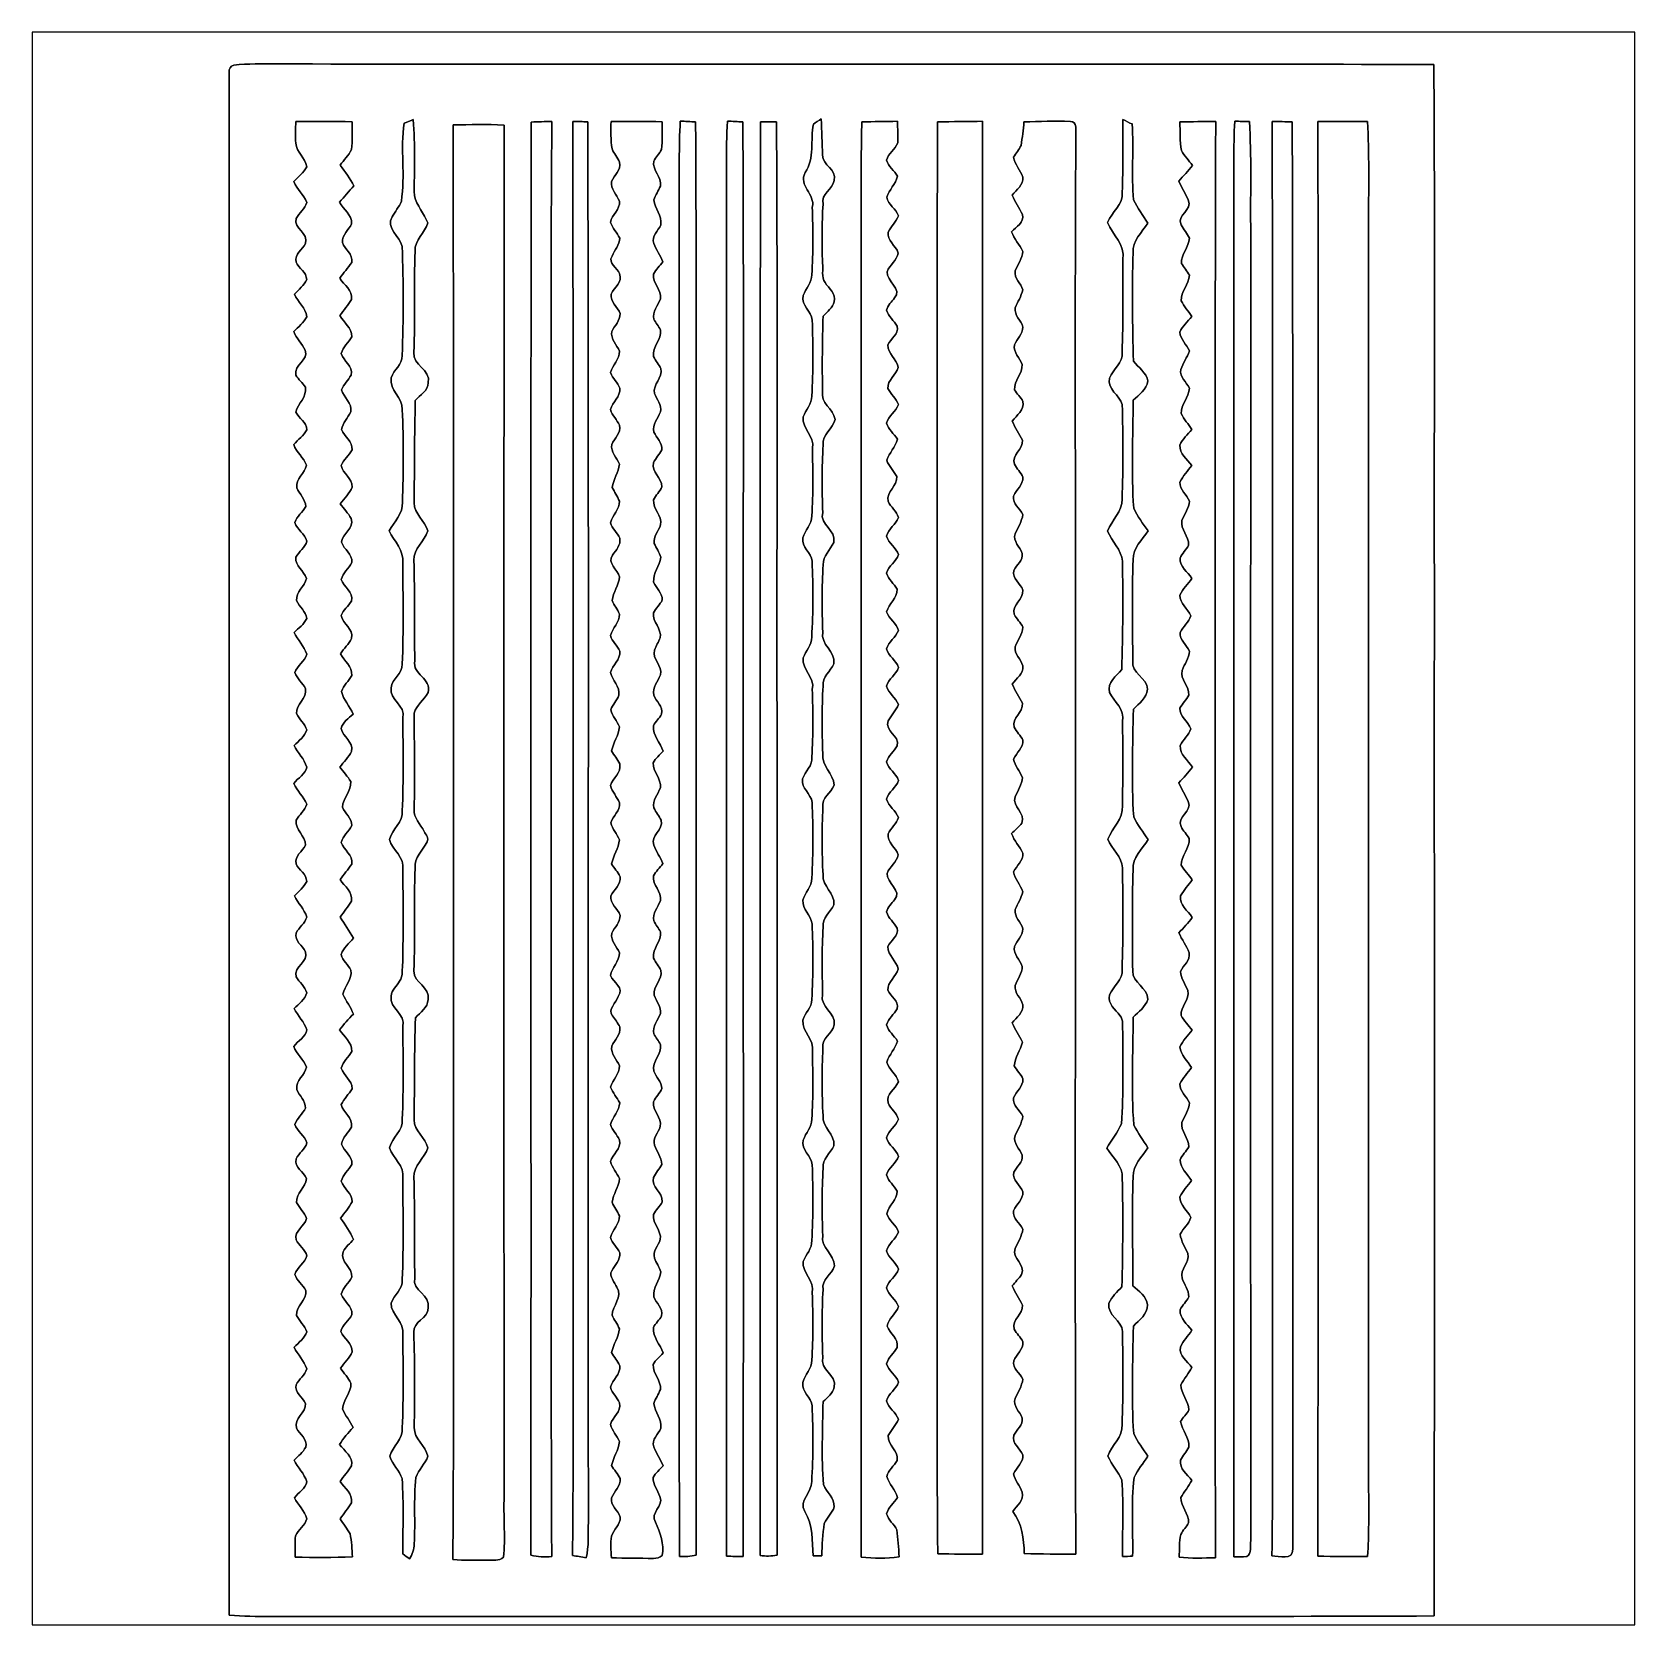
# Model space of a CAD drawing. Header units: centimetres. Extents: x -16.8 to 16.8, y -16.7 to 16.7.
import ezdxf

# ---------------------------------------------------------------- set-up
doc = ezdxf.new("R2010")
doc.units = ezdxf.units.CM
doc.header["$MEASUREMENT"] = 0
doc.layers.add('Layer 1', color=7, linetype='Continuous')

msp = doc.modelspace()

# ---------------------------------------------------------------- linework, layer by layer
at = {"layer": 'Layer 1', "color": 7}
for points, knots in [([(-16.77458, 16.66875), (-16.77458, 16.66875), (16.77458, 16.66875), (16.77458, 16.66875), (16.77458, 16.66875), (16.77458, 16.66875), (16.77458, -16.66875), (16.77458, -16.66875), (16.77458, -16.66875), (16.77458, -16.66875), (-16.77458, -16.66875), (-16.77458, -16.66875), (-16.77458, -16.66875), (-16.77458, -16.66875), (-16.77458, 16.66875), (-16.77458, 16.66875), (-16.77458, 16.66875), (-16.77458, 16.66875), (-16.77458, 16.66875), (-16.77458, 16.66875)], [0, 0, 0, 0, 0.16666667, 0.16666667, 0.16666667, 0.16666667, 0.33333333, 0.33333333, 0.33333333, 0.33333333, 0.5, 0.5, 0.5, 0.5, 0.66666667, 0.66666667, 0.66666667, 0.66666667, 1, 1, 1, 1]), ([(-12.5536, 15.97307), (-12.62556, 15.95861), (-12.65696, 15.89334), (-12.64779, 15.82455), (-12.64779, 15.82455), (-12.64497, 5.06166), (-12.64955, -5.70159), (-12.64567, -16.46484), (-12.64567, -16.46484), (-12.071, -16.50718), (-11.49421, -16.48989), (-10.91847, -16.49307), (-10.91847, -16.49307), (-3.08928, -16.48389), (4.73992, -16.50788), (12.56912, -16.48107), (12.56912, -16.48107), (12.58641, -9.31192), (12.57159, -2.14242), (12.57653, 5.02708), (12.57653, 5.02708), (12.56912, 8.68116), (12.59134, 12.33558), (12.56524, 15.9893), (12.56524, 15.9893), (4.49051, 16.01294), (-3.58458, 15.98789), (-11.65931, 16.002), (-11.65931, 16.002), (-11.95705, 15.99812), (-12.25832, 16.01611), (-12.5536, 15.97307)], [0, 0, 0, 0, 0.11111111, 0.11111111, 0.11111111, 0.11111111, 0.22222222, 0.22222222, 0.22222222, 0.22222222, 0.33333333, 0.33333333, 0.33333333, 0.33333333, 0.44444444, 0.44444444, 0.44444444, 0.44444444, 0.55555556, 0.55555556, 0.55555556, 0.55555556, 0.66666667, 0.66666667, 0.66666667, 0.66666667, 0.77777778, 0.77777778, 0.77777778, 0.77777778, 1, 1, 1, 1]), ([(-11.25326, 14.79832), (-10.86097, 14.80009), (-10.46868, 14.80114), (-10.07604, 14.79056), (-10.07604, 14.79056), (-10.07851, 14.59653), (-10.06475, 14.40074), (-10.08909, 14.20777), (-10.08909, 14.20777), (-10.14836, 14.08677), (-10.24925, 13.99187), (-10.32581, 13.88251), (-10.32581, 13.88251), (-10.2235, 13.74246), (-10.11167, 13.60734), (-10.0397, 13.44718), (-10.0397, 13.44718), (-10.14166, 13.33571), (-10.24361, 13.22458), (-10.33851, 13.10711), (-10.33851, 13.10711), (-10.25666, 12.95435), (-10.07886, 12.84817), (-10.08521, 12.65731), (-10.08521, 12.65731), (-10.14695, 12.52255), (-10.28841, 12.4273), (-10.27994, 12.2622), (-10.27994, 12.2622), (-10.22138, 12.11827), (-10.05452, 12.02443), (-10.08451, 11.84734), (-10.08451, 11.84734), (-10.16318, 11.73445), (-10.25208, 11.62861), (-10.33392, 11.51784), (-10.33392, 11.51784), (-10.24361, 11.37461), (-10.06475, 11.26631), (-10.08733, 11.0744), (-10.08733, 11.0744), (-10.16106, 10.95622), (-10.2489, 10.84756), (-10.33286, 10.73679), (-10.33286, 10.73679), (-10.25031, 10.58651), (-10.08063, 10.47962), (-10.08133, 10.29194), (-10.08133, 10.29194), (-10.14166, 10.1667), (-10.27465, 10.08098), (-10.30146, 9.93916), (-10.30146, 9.93916), (-10.25631, 9.77477), (-10.04676, 9.68304), (-10.09579, 9.49007), (-10.09579, 9.49007), (-10.15824, 9.38389), (-10.24855, 9.29464), (-10.30005, 9.1821), (-10.30005, 9.1821), (-10.25137, 9.01806), (-10.06722, 8.90517), (-10.10356, 8.71714), (-10.10356, 8.71714), (-10.16282, 8.59367), (-10.26936, 8.4896), (-10.29758, 8.35237), (-10.29758, 8.35237), (-10.23973, 8.1982), (-10.06722, 8.10507), (-10.07392, 7.92304), (-10.07392, 7.92304), (-10.13848, 7.80591), (-10.25948, 7.72548), (-10.30182, 7.59531), (-10.30182, 7.59531), (-10.27148, 7.42139), (-10.06863, 7.3346), (-10.07322, 7.14446), (-10.07322, 7.14446), (-10.13143, 7.01252), (-10.24149, 6.91268), (-10.32298, 6.79591), (-10.32298, 6.79591), (-10.25066, 6.69114), (-10.15753, 6.60118), (-10.0965, 6.48899), (-10.0965, 6.48899), (-10.01959, 6.27733), (-10.28277, 6.18137), (-10.29829, 5.98946), (-10.29829, 5.98946), (-10.24326, 5.83671), (-10.06757, 5.74604), (-10.08168, 5.56472), (-10.08168, 5.56472), (-10.14201, 5.43948), (-10.2743, 5.3534), (-10.30217, 5.21194), (-10.30217, 5.21194), (-10.25208, 5.04649), (-10.04746, 4.95512), (-10.08698, 4.75862), (-10.08698, 4.75862), (-10.15259, 4.65314), (-10.26372, 4.57694), (-10.30358, 4.45523), (-10.30358, 4.45523), (-10.26866, 4.27637), (-10.04746, 4.18218), (-10.08592, 3.97898), (-10.08592, 3.97898), (-10.14659, 3.85974), (-10.24467, 3.7652), (-10.32193, 3.65725), (-10.32193, 3.65725), (-10.2362, 3.50802), (-10.07604, 3.39055), (-10.08168, 3.20181), (-10.08168, 3.20181), (-10.13989, 3.08151), (-10.25913, 2.99896), (-10.29829, 2.86844), (-10.29829, 2.86844), (-10.25807, 2.69522), (-10.12261, 2.55834), (-10.05628, 2.39395), (-10.05628, 2.39395), (-10.14977, 2.30576), (-10.27395, 2.22673), (-10.30252, 2.09233), (-10.30252, 2.09233), (-10.27183, 1.9117), (-10.04535, 1.81928), (-10.08592, 1.61502), (-10.08592, 1.61502), (-10.14906, 1.49296), (-10.25031, 1.39559), (-10.33004, 1.28411), (-10.33004, 1.28411), (-10.25525, 1.18251), (-10.1667, 1.09079), (-10.10214, 0.98178), (-10.10214, 0.98178), (-10.09474, 0.78317), (-10.26478, 0.63959), (-10.27959, 0.44415), (-10.27959, 0.44415), (-10.22315, 0.30939), (-10.07674, 0.22296), (-10.08133, 0.06103), (-10.08133, 0.06103), (-10.14236, -0.0635), (-10.2743, -0.14958), (-10.30146, -0.29139), (-10.30146, -0.29139), (-10.25172, -0.4572), (-10.0517, -0.55139), (-10.08486, -0.74683), (-10.08486, -0.74683), (-10.16141, -0.85725), (-10.24819, -0.96132), (-10.32828, -1.06998), (-10.32828, -1.06998), (-10.23549, -1.2125), (-10.05664, -1.32715), (-10.08768, -1.52012), (-10.08768, -1.52012), (-10.16035, -1.63583), (-10.24643, -1.74272), (-10.32828, -1.85279), (-10.32828, -1.85279), (-10.23514, -2.00166), (-10.13636, -2.1463), (-10.04605, -2.29764), (-10.04605, -2.29764), (-10.13813, -2.40312), (-10.26372, -2.49379), (-10.30217, -2.63525), (-10.30217, -2.63525), (-10.27677, -2.76754), (-10.15788, -2.85186), (-10.09897, -2.96792), (-10.09897, -2.96792), (-10.07957, -3.15489), (-10.22526, -3.29706), (-10.26689, -3.46992), (-10.26689, -3.46992), (-10.19916, -3.61033), (-10.10708, -3.73839), (-10.04923, -3.88408), (-10.04923, -3.88408), (-10.15294, -3.98674), (-10.24961, -4.09575), (-10.33674, -4.21287), (-10.33674, -4.21287), (-10.24749, -4.3621), (-10.07075, -4.47181), (-10.08168, -4.66549), (-10.08168, -4.66549), (-10.14166, -4.79143), (-10.2743, -4.8768), (-10.30217, -5.01862), (-10.30217, -5.01862), (-10.25172, -5.17631), (-10.07428, -5.2645), (-10.07745, -5.44513), (-10.07745, -5.44513), (-10.14201, -5.56189), (-10.24643, -5.65432), (-10.30217, -5.77709), (-10.30217, -5.77709), (-10.26866, -5.95454), (-10.04711, -6.04767), (-10.08944, -6.24911), (-10.08944, -6.24911), (-10.15048, -6.37187), (-10.27889, -6.46218), (-10.29829, -6.60471), (-10.29829, -6.60471), (-10.24326, -6.75746), (-10.06757, -6.84812), (-10.08168, -7.02945), (-10.08168, -7.02945), (-10.14201, -7.15469), (-10.2743, -7.24076), (-10.30182, -7.38223), (-10.30182, -7.38223), (-10.25172, -7.54098), (-10.07251, -7.62917), (-10.07604, -7.81156), (-10.07604, -7.81156), (-10.13601, -7.93821), (-10.23867, -8.03804), (-10.31663, -8.1534), (-10.31663, -8.1534), (-10.21927, -8.29874), (-10.11308, -8.44021), (-10.04394, -8.60284), (-10.04394, -8.60284), (-10.12155, -8.68257), (-10.2108, -8.75559), (-10.26231, -8.85649), (-10.26231, -8.85649), (-10.33498, -9.07486), (-10.06404, -9.18175), (-10.08098, -9.39271), (-10.08098, -9.39271), (-10.14236, -9.51794), (-10.27395, -9.60437), (-10.30217, -9.74584), (-10.30217, -9.74584), (-10.25349, -9.90424), (-10.06969, -9.99031), (-10.07992, -10.17341), (-10.07992, -10.17341), (-10.13495, -10.30464), (-10.27959, -10.38331), (-10.31134, -10.5283), (-10.31134, -10.5283), (-10.25031, -10.68282), (-10.06687, -10.76713), (-10.07392, -10.95269), (-10.07392, -10.95269), (-10.12931, -11.08251), (-10.23691, -11.17988), (-10.31593, -11.29489), (-10.31593, -11.29489), (-10.24396, -11.39966), (-10.15965, -11.49703), (-10.09968, -11.60992), (-10.09968, -11.60992), (-10.09509, -11.80888), (-10.26548, -11.95317), (-10.27642, -12.15037), (-10.27642, -12.15037), (-10.21503, -12.28513), (-10.12366, -12.40367), (-10.05487, -12.53596), (-10.05487, -12.53596), (-10.15788, -12.64673), (-10.25666, -12.76209), (-10.33815, -12.89015), (-10.33815, -12.89015), (-10.24079, -13.03267), (-10.04676, -13.14027), (-10.08521, -13.34064), (-10.08521, -13.34064), (-10.16106, -13.45106), (-10.24819, -13.55549), (-10.32828, -13.66414), (-10.32828, -13.66414), (-10.23549, -13.80666), (-10.05664, -13.92096), (-10.08768, -14.11393), (-10.08768, -14.11393), (-10.16, -14.22964), (-10.24608, -14.33689), (-10.32757, -14.44625), (-10.32757, -14.44625), (-10.25807, -14.55102), (-10.18505, -14.65192), (-10.11767, -14.75952), (-10.11767, -14.75952), (-10.0838, -14.91827), (-10.07533, -15.08337), (-10.07004, -15.24635), (-10.07004, -15.24635), (-10.46974, -15.25799), (-10.86944, -15.26011), (-11.26913, -15.24988), (-11.26913, -15.24988), (-11.26208, -15.10101), (-11.28219, -14.95107), (-11.25749, -14.80502), (-11.25749, -14.80502), (-11.2074, -14.66885), (-11.05888, -14.59089), (-11.02536, -14.4466), (-11.02536, -14.4466), (-11.07511, -14.28221), (-11.20563, -14.15627), (-11.28183, -14.00563), (-11.28183, -14.00563), (-11.20316, -13.89309), (-11.04371, -13.81725), (-11.02572, -13.6712), (-11.02572, -13.6712), (-11.07405, -13.50292), (-11.21198, -13.37592), (-11.28995, -13.22246), (-11.28995, -13.22246), (-11.20422, -13.13427), (-11.10474, -13.0556), (-11.04477, -12.94624), (-11.04477, -12.94624), (-11.00314, -12.77303), (-11.17106, -12.68271), (-11.23915, -12.55077), (-11.23915, -12.55077), (-11.30265, -12.34017), (-11.0363, -12.23504), (-11.04971, -12.03254), (-11.04971, -12.03254), (-11.11109, -11.89672), (-11.27972, -11.81276), (-11.25008, -11.64237), (-11.25008, -11.64237), (-11.18764, -11.52207), (-11.05958, -11.44199), (-11.02466, -11.30688), (-11.02466, -11.30688), (-11.07758, -11.13966), (-11.21057, -11.01161), (-11.28995, -10.85815), (-11.28995, -10.85815), (-11.19364, -10.75725), (-11.06946, -10.66906), (-11.02289, -10.53183), (-11.02289, -10.53183), (-11.07264, -10.40518), (-11.17565, -10.30887), (-11.23774, -10.18928), (-11.23774, -10.18928), (-11.25326, -9.98643), (-11.01866, -9.8739), (-11.04477, -9.66717), (-11.04477, -9.66717), (-11.10968, -9.54722), (-11.23386, -9.46503), (-11.27372, -9.33097), (-11.27372, -9.33097), (-11.22504, -9.17998), (-11.06558, -9.09638), (-11.02219, -8.94292), (-11.02219, -8.94292), (-11.06099, -8.80851), (-11.18623, -8.72702), (-11.24973, -8.60707), (-11.24973, -8.60707), (-11.28501, -8.4141), (-11.07299, -8.32979), (-11.02713, -8.16398), (-11.02713, -8.16398), (-11.07581, -8.03875), (-11.17741, -7.9435), (-11.23738, -7.82496), (-11.23738, -7.82496), (-11.25573, -7.62811), (-11.04018, -7.51558), (-11.02889, -7.32649), (-11.02889, -7.32649), (-11.08781, -7.17726), (-11.29453, -7.10212), (-11.24938, -6.91515), (-11.24938, -6.91515), (-11.18623, -6.7945), (-11.06099, -6.71336), (-11.02219, -6.57931), (-11.02219, -6.57931), (-11.06558, -6.42585), (-11.22468, -6.34224), (-11.27337, -6.1916), (-11.27337, -6.1916), (-11.22821, -6.06107), (-11.11144, -5.97464), (-11.05006, -5.85329), (-11.05006, -5.85329), (-11.04935, -5.69736), (-11.17776, -5.59541), (-11.23386, -5.46135), (-11.23386, -5.46135), (-11.25432, -5.27403), (-11.06699, -5.16361), (-11.02783, -4.99216), (-11.02783, -4.99216), (-11.09204, -4.83306), (-11.23738, -4.72193), (-11.29771, -4.5593), (-11.29771, -4.5593), (-11.21622, -4.44394), (-11.04194, -4.3688), (-11.02607, -4.21675), (-11.02607, -4.21675), (-11.07334, -4.04848), (-11.21198, -3.92218), (-11.28924, -3.76873), (-11.28924, -3.76873), (-11.19223, -3.66924), (-11.05888, -3.58281), (-11.02536, -3.43994), (-11.02536, -3.43994), (-11.05676, -3.30376), (-11.18235, -3.22051), (-11.24585, -3.10127), (-11.24585, -3.10127), (-11.30441, -2.88149), (-10.97986, -2.80211), (-11.05253, -2.57986), (-11.05253, -2.57986), (-11.11462, -2.44475), (-11.28501, -2.35973), (-11.24973, -2.18793), (-11.24973, -2.18793), (-11.18835, -2.06763), (-11.05853, -1.9879), (-11.02536, -1.85244), (-11.02536, -1.85244), (-11.07546, -1.68804), (-11.20563, -1.56245), (-11.28183, -1.41146), (-11.28183, -1.41146), (-11.19999, -1.30845), (-11.07722, -1.2319), (-11.02607, -1.10702), (-11.02607, -1.10702), (-11.02889, -0.9525), (-11.18764, -0.86924), (-11.25008, -0.74013), (-11.25008, -0.74013), (-11.28501, -0.56797), (-11.11532, -0.48225), (-11.05041, -0.34854), (-11.05041, -0.34854), (-11.04935, -0.14887), (-11.27407, -0.03316), (-11.24656, 0.17286), (-11.24656, 0.17286), (-11.182, 0.29104), (-11.05994, 0.37536), (-11.02572, 0.51012), (-11.02572, 0.51012), (-11.08639, 0.67169), (-11.2328, 0.78281), (-11.297, 0.94403), (-11.297, 0.94403), (-11.21551, 1.05904), (-11.04265, 1.13453), (-11.02607, 1.28658), (-11.02607, 1.28658), (-11.07369, 1.45521), (-11.21269, 1.5815), (-11.2903, 1.73567), (-11.2903, 1.73567), (-11.19364, 1.83656), (-11.06946, 1.92476), (-11.02289, 2.06234), (-11.02289, 2.06234), (-11.07264, 2.18899), (-11.17565, 2.28529), (-11.23774, 2.40489), (-11.23774, 2.40489), (-11.25679, 2.60703), (-11.01372, 2.7178), (-11.05041, 2.92488), (-11.05041, 2.92488), (-11.11074, 3.04694), (-11.22821, 3.13337), (-11.27337, 3.26355), (-11.27337, 3.26355), (-11.22574, 3.41418), (-11.06417, 3.49709), (-11.02431, 3.6509), (-11.02431, 3.6509), (-11.07793, 3.81847), (-11.21163, 3.94688), (-11.29136, 4.10069), (-11.29136, 4.10069), (-11.19787, 4.19417), (-11.08075, 4.27249), (-11.02536, 4.39632), (-11.02536, 4.39632), (-11.04441, 4.54307), (-11.17706, 4.63973), (-11.23774, 4.76885), (-11.23774, 4.76885), (-11.25149, 4.95406), (-11.06946, 5.06448), (-11.03171, 5.23487), (-11.03171, 5.23487), (-11.08146, 5.3975), (-11.28078, 5.48887), (-11.25044, 5.67902), (-11.25044, 5.67902), (-11.18623, 5.79896), (-11.06099, 5.88045), (-11.02219, 6.01486), (-11.02219, 6.01486), (-11.06558, 6.16832), (-11.22504, 6.25228), (-11.27372, 6.40292), (-11.27372, 6.40292), (-11.23386, 6.53697), (-11.11038, 6.61987), (-11.04371, 6.73876), (-11.04371, 6.73876), (-11.05429, 6.89292), (-11.176, 6.99805), (-11.2335, 7.13281), (-11.2335, 7.13281), (-11.25502, 7.32014), (-11.06699, 7.43056), (-11.02783, 7.60201), (-11.02783, 7.60201), (-11.09204, 7.76111), (-11.23738, 7.87224), (-11.29771, 8.03522), (-11.29771, 8.03522), (-11.21093, 8.1407), (-11.07934, 8.21725), (-11.02536, 8.34707), (-11.02536, 8.34707), (-11.0296, 8.50194), (-11.18658, 8.58732), (-11.25361, 8.71432), (-11.25361, 8.71432), (-11.20775, 8.89706), (-11.0169, 9.03252), (-11.05323, 9.23502), (-11.05323, 9.23502), (-11.11003, 9.32709), (-11.19928, 9.39482), (-11.25114, 9.49043), (-11.25114, 9.49043), (-11.30265, 9.71127), (-10.97915, 9.7917), (-11.05535, 10.01395), (-11.05535, 10.01395), (-11.12732, 10.14765), (-11.23844, 10.25701), (-11.29665, 10.39918), (-11.29665, 10.39918), (-11.21093, 10.50466), (-11.07828, 10.58016), (-11.02678, 10.71033), (-11.02678, 10.71033), (-11.04194, 10.89307), (-11.21128, 11.02078), (-11.28219, 11.1827), (-11.28219, 11.1827), (-11.19999, 11.28536), (-11.07722, 11.36227), (-11.02607, 11.48715), (-11.02607, 11.48715), (-11.02889, 11.64131), (-11.18764, 11.72492), (-11.25008, 11.85404), (-11.25008, 11.85404), (-11.28501, 12.02584), (-11.11462, 12.11086), (-11.05253, 12.24597), (-11.05253, 12.24597), (-10.97986, 12.46822), (-11.30441, 12.5476), (-11.2455, 12.76738), (-11.2455, 12.76738), (-11.182, 12.88591), (-11.05994, 12.96987), (-11.02572, 13.10428), (-11.02572, 13.10428), (-11.08639, 13.26586), (-11.2328, 13.37698), (-11.297, 13.5382), (-11.297, 13.5382), (-11.20916, 13.64297), (-11.08251, 13.72235), (-11.02431, 13.8497), (-11.02431, 13.8497), (-11.05076, 14.03562), (-11.24091, 14.15097), (-11.25467, 14.34324), (-11.25467, 14.34324), (-11.2649, 14.49493), (-11.2589, 14.64663), (-11.25326, 14.79832)], [0, 0, 0, 0, 0.00645161, 0.00645161, 0.00645161, 0.00645161, 0.01290323, 0.01290323, 0.01290323, 0.01290323, 0.01935484, 0.01935484, 0.01935484, 0.01935484, 0.02580645, 0.02580645, 0.02580645, 0.02580645, 0.03225806, 0.03225806, 0.03225806, 0.03225806, 0.03870968, 0.03870968, 0.03870968, 0.03870968, 0.04516129, 0.04516129, 0.04516129, 0.04516129, 0.0516129, 0.0516129, 0.0516129, 0.0516129, 0.05806452, 0.05806452, 0.05806452, 0.05806452, 0.06451613, 0.06451613, 0.06451613, 0.06451613, 0.07096774, 0.07096774, 0.07096774, 0.07096774, 0.07741935, 0.07741935, 0.07741935, 0.07741935, 0.08387097, 0.08387097, 0.08387097, 0.08387097, 0.09032258, 0.09032258, 0.09032258, 0.09032258, 0.09677419, 0.09677419, 0.09677419, 0.09677419, 0.10322581, 0.10322581, 0.10322581, 0.10322581, 0.10967742, 0.10967742, 0.10967742, 0.10967742, 0.11612903, 0.11612903, 0.11612903, 0.11612903, 0.12258065, 0.12258065, 0.12258065, 0.12258065, 0.12903226, 0.12903226, 0.12903226, 0.12903226, 0.13548387, 0.13548387, 0.13548387, 0.13548387, 0.14193548, 0.14193548, 0.14193548, 0.14193548, 0.1483871, 0.1483871, 0.1483871, 0.1483871, 0.15483871, 0.15483871, 0.15483871, 0.15483871, 0.16129032, 0.16129032, 0.16129032, 0.16129032, 0.16774194, 0.16774194, 0.16774194, 0.16774194, 0.17419355, 0.17419355, 0.17419355, 0.17419355, 0.18064516, 0.18064516, 0.18064516, 0.18064516, 0.18709677, 0.18709677, 0.18709677, 0.18709677, 0.19354839, 0.19354839, 0.19354839, 0.19354839, 0.2, 0.2, 0.2, 0.2, 0.20645161, 0.20645161, 0.20645161, 0.20645161, 0.21290323, 0.21290323, 0.21290323, 0.21290323, 0.21935484, 0.21935484, 0.21935484, 0.21935484, 0.22580645, 0.22580645, 0.22580645, 0.22580645, 0.23225806, 0.23225806, 0.23225806, 0.23225806, 0.23870968, 0.23870968, 0.23870968, 0.23870968, 0.24516129, 0.24516129, 0.24516129, 0.24516129, 0.2516129, 0.2516129, 0.2516129, 0.2516129, 0.25806452, 0.25806452, 0.25806452, 0.25806452, 0.26451613, 0.26451613, 0.26451613, 0.26451613, 0.27096774, 0.27096774, 0.27096774, 0.27096774, 0.27741935, 0.27741935, 0.27741935, 0.27741935, 0.28387097, 0.28387097, 0.28387097, 0.28387097, 0.29032258, 0.29032258, 0.29032258, 0.29032258, 0.29677419, 0.29677419, 0.29677419, 0.29677419, 0.30322581, 0.30322581, 0.30322581, 0.30322581, 0.30967742, 0.30967742, 0.30967742, 0.30967742, 0.31612903, 0.31612903, 0.31612903, 0.31612903, 0.32258065, 0.32258065, 0.32258065, 0.32258065, 0.32903226, 0.32903226, 0.32903226, 0.32903226, 0.33548387, 0.33548387, 0.33548387, 0.33548387, 0.34193548, 0.34193548, 0.34193548, 0.34193548, 0.3483871, 0.3483871, 0.3483871, 0.3483871, 0.35483871, 0.35483871, 0.35483871, 0.35483871, 0.36129032, 0.36129032, 0.36129032, 0.36129032, 0.36774194, 0.36774194, 0.36774194, 0.36774194, 0.37419355, 0.37419355, 0.37419355, 0.37419355, 0.38064516, 0.38064516, 0.38064516, 0.38064516, 0.38709677, 0.38709677, 0.38709677, 0.38709677, 0.39354839, 0.39354839, 0.39354839, 0.39354839, 0.4, 0.4, 0.4, 0.4, 0.40645161, 0.40645161, 0.40645161, 0.40645161, 0.41290323, 0.41290323, 0.41290323, 0.41290323, 0.41935484, 0.41935484, 0.41935484, 0.41935484, 0.42580645, 0.42580645, 0.42580645, 0.42580645, 0.43225806, 0.43225806, 0.43225806, 0.43225806, 0.43870968, 0.43870968, 0.43870968, 0.43870968, 0.44516129, 0.44516129, 0.44516129, 0.44516129, 0.4516129, 0.4516129, 0.4516129, 0.4516129, 0.45806452, 0.45806452, 0.45806452, 0.45806452, 0.46451613, 0.46451613, 0.46451613, 0.46451613, 0.47096774, 0.47096774, 0.47096774, 0.47096774, 0.47741935, 0.47741935, 0.47741935, 0.47741935, 0.48387097, 0.48387097, 0.48387097, 0.48387097, 0.49032258, 0.49032258, 0.49032258, 0.49032258, 0.49677419, 0.49677419, 0.49677419, 0.49677419, 0.50322581, 0.50322581, 0.50322581, 0.50322581, 0.50967742, 0.50967742, 0.50967742, 0.50967742, 0.51612903, 0.51612903, 0.51612903, 0.51612903, 0.52258065, 0.52258065, 0.52258065, 0.52258065, 0.52903226, 0.52903226, 0.52903226, 0.52903226, 0.53548387, 0.53548387, 0.53548387, 0.53548387, 0.54193548, 0.54193548, 0.54193548, 0.54193548, 0.5483871, 0.5483871, 0.5483871, 0.5483871, 0.55483871, 0.55483871, 0.55483871, 0.55483871, 0.56129032, 0.56129032, 0.56129032, 0.56129032, 0.56774194, 0.56774194, 0.56774194, 0.56774194, 0.57419355, 0.57419355, 0.57419355, 0.57419355, 0.58064516, 0.58064516, 0.58064516, 0.58064516, 0.58709677, 0.58709677, 0.58709677, 0.58709677, 0.59354839, 0.59354839, 0.59354839, 0.59354839, 0.6, 0.6, 0.6, 0.6, 0.60645161, 0.60645161, 0.60645161, 0.60645161, 0.61290323, 0.61290323, 0.61290323, 0.61290323, 0.61935484, 0.61935484, 0.61935484, 0.61935484, 0.62580645, 0.62580645, 0.62580645, 0.62580645, 0.63225806, 0.63225806, 0.63225806, 0.63225806, 0.63870968, 0.63870968, 0.63870968, 0.63870968, 0.64516129, 0.64516129, 0.64516129, 0.64516129, 0.6516129, 0.6516129, 0.6516129, 0.6516129, 0.65806452, 0.65806452, 0.65806452, 0.65806452, 0.66451613, 0.66451613, 0.66451613, 0.66451613, 0.67096774, 0.67096774, 0.67096774, 0.67096774, 0.67741935, 0.67741935, 0.67741935, 0.67741935, 0.68387097, 0.68387097, 0.68387097, 0.68387097, 0.69032258, 0.69032258, 0.69032258, 0.69032258, 0.69677419, 0.69677419, 0.69677419, 0.69677419, 0.70322581, 0.70322581, 0.70322581, 0.70322581, 0.70967742, 0.70967742, 0.70967742, 0.70967742, 0.71612903, 0.71612903, 0.71612903, 0.71612903, 0.72258065, 0.72258065, 0.72258065, 0.72258065, 0.72903226, 0.72903226, 0.72903226, 0.72903226, 0.73548387, 0.73548387, 0.73548387, 0.73548387, 0.74193548, 0.74193548, 0.74193548, 0.74193548, 0.7483871, 0.7483871, 0.7483871, 0.7483871, 0.75483871, 0.75483871, 0.75483871, 0.75483871, 0.76129032, 0.76129032, 0.76129032, 0.76129032, 0.76774194, 0.76774194, 0.76774194, 0.76774194, 0.77419355, 0.77419355, 0.77419355, 0.77419355, 0.78064516, 0.78064516, 0.78064516, 0.78064516, 0.78709677, 0.78709677, 0.78709677, 0.78709677, 0.79354839, 0.79354839, 0.79354839, 0.79354839, 0.8, 0.8, 0.8, 0.8, 0.80645161, 0.80645161, 0.80645161, 0.80645161, 0.81290323, 0.81290323, 0.81290323, 0.81290323, 0.81935484, 0.81935484, 0.81935484, 0.81935484, 0.82580645, 0.82580645, 0.82580645, 0.82580645, 0.83225806, 0.83225806, 0.83225806, 0.83225806, 0.83870968, 0.83870968, 0.83870968, 0.83870968, 0.84516129, 0.84516129, 0.84516129, 0.84516129, 0.8516129, 0.8516129, 0.8516129, 0.8516129, 0.85806452, 0.85806452, 0.85806452, 0.85806452, 0.86451613, 0.86451613, 0.86451613, 0.86451613, 0.87096774, 0.87096774, 0.87096774, 0.87096774, 0.87741935, 0.87741935, 0.87741935, 0.87741935, 0.88387097, 0.88387097, 0.88387097, 0.88387097, 0.89032258, 0.89032258, 0.89032258, 0.89032258, 0.89677419, 0.89677419, 0.89677419, 0.89677419, 0.90322581, 0.90322581, 0.90322581, 0.90322581, 0.90967742, 0.90967742, 0.90967742, 0.90967742, 0.91612903, 0.91612903, 0.91612903, 0.91612903, 0.92258065, 0.92258065, 0.92258065, 0.92258065, 0.92903226, 0.92903226, 0.92903226, 0.92903226, 0.93548387, 0.93548387, 0.93548387, 0.93548387, 0.94193548, 0.94193548, 0.94193548, 0.94193548, 0.9483871, 0.9483871, 0.9483871, 0.9483871, 0.95483871, 0.95483871, 0.95483871, 0.95483871, 0.96129032, 0.96129032, 0.96129032, 0.96129032, 0.96774194, 0.96774194, 0.96774194, 0.96774194, 0.97419355, 0.97419355, 0.97419355, 0.97419355, 0.98064516, 0.98064516, 0.98064516, 0.98064516, 0.98709677, 0.98709677, 0.98709677, 0.98709677, 1, 1, 1, 1]), ([(-8.98878, 14.76269), (-8.94151, 14.78068), (-8.84696, 14.81737), (-8.79969, 14.83572), (-8.79969, 14.83572), (-8.74713, 14.30443), (-8.78099, 13.77068), (-8.77323, 13.23869), (-8.77323, 13.23869), (-8.71961, 13.0362), (-8.56968, 12.8718), (-8.49313, 12.67777), (-8.49313, 12.67777), (-8.54146, 12.46117), (-8.77746, 12.32182), (-8.75559, 12.08193), (-8.75559, 12.08193), (-8.78699, 11.37638), (-8.75524, 10.66976), (-8.78134, 9.9635), (-8.78134, 9.9635), (-8.82227, 9.6961), (-8.42328, 9.61072), (-8.48219, 9.32886), (-8.48219, 9.32886), (-8.48289, 9.1627), (-8.65364, 9.06992), (-8.75348, 8.95667), (-8.75348, 8.95667), (-8.77147, 8.24371), (-8.76794, 7.53004), (-8.77817, 6.81708), (-8.77817, 6.81708), (-8.77111, 6.5846), (-8.55804, 6.43678), (-8.4903, 6.22653), (-8.4903, 6.22653), (-8.55874, 6.00886), (-8.78946, 5.85646), (-8.78381, 5.61375), (-8.78381, 5.61375), (-8.75877, 4.91243), (-8.77958, 4.21076), (-8.76159, 3.50908), (-8.76159, 3.50908), (-8.83038, 3.2198), (-8.39823, 3.14078), (-8.48642, 2.84374), (-8.48642, 2.84374), (-8.56474, 2.69028), (-8.7249, 2.58233), (-8.77958, 2.41618), (-8.77958, 2.41618), (-8.77253, 1.74554), (-8.76088, 1.07421), (-8.77746, 0.40323), (-8.77746, 0.40323), (-8.78805, 0.2226), (-8.64588, 0.08643), (-8.56544, -0.0635), (-8.56544, -0.0635), (-8.53264, -0.12947), (-8.46243, -0.20567), (-8.50653, -0.28187), (-8.50653, -0.28187), (-8.59543, -0.46143), (-8.78276, -0.60678), (-8.75736, -0.82903), (-8.75736, -0.82903), (-8.78417, -1.54552), (-8.75665, -2.26307), (-8.78134, -2.97991), (-8.78134, -2.97991), (-8.80145, -3.23356), (-8.42292, -3.31117), (-8.48642, -3.58105), (-8.48642, -3.58105), (-8.48854, -3.75003), (-8.65188, -3.84739), (-8.75171, -3.95923), (-8.75171, -3.95923), (-8.77288, -4.67078), (-8.76759, -5.38304), (-8.77852, -6.09459), (-8.77852, -6.09459), (-8.77499, -6.32919), (-8.54322, -6.46818), (-8.48924, -6.68408), (-8.48924, -6.68408), (-8.55768, -6.9021), (-8.78981, -7.0545), (-8.78381, -7.29791), (-8.78381, -7.29791), (-8.75877, -7.99888), (-8.77958, -8.70091), (-8.76159, -9.40259), (-8.76159, -9.40259), (-8.83073, -9.68304), (-8.42469, -9.7596), (-8.48325, -10.03864), (-8.48325, -10.03864), (-8.48889, -10.2556), (-8.79863, -10.3191), (-8.78487, -10.54276), (-8.78487, -10.54276), (-8.763, -11.2081), (-8.76653, -11.87379), (-8.77676, -12.53949), (-8.77676, -12.53949), (-8.77605, -12.77549), (-8.5404, -12.91943), (-8.48889, -13.13991), (-8.48889, -13.13991), (-8.55028, -13.29831), (-8.68539, -13.41967), (-8.73972, -13.5823), (-8.73972, -13.5823), (-8.7951, -14.04408), (-8.7443, -14.51081), (-8.77852, -14.97436), (-8.77852, -14.97436), (-8.76829, -15.08866), (-8.82121, -15.19096), (-8.87554, -15.28551), (-8.87554, -15.28551), (-8.92175, -15.25023), (-8.96726, -15.21601), (-9.01312, -15.18144), (-9.01312, -15.18144), (-9.01806, -14.65651), (-8.98984, -14.13051), (-9.0297, -13.60699), (-9.0297, -13.60699), (-9.0872, -13.4366), (-9.23008, -13.30889), (-9.28899, -13.13921), (-9.28899, -13.13921), (-9.22726, -12.92719), (-9.00536, -12.78043), (-9.02511, -12.5409), (-9.02511, -12.5409), (-8.99724, -11.89426), (-9.00642, -11.2462), (-9.01735, -10.59956), (-9.01735, -10.59956), (-8.96197, -10.3311), (-9.26112, -10.18469), (-9.26112, -9.93105), (-9.26112, -9.93105), (-9.19374, -9.75889), (-9.00748, -9.63965), (-9.02582, -9.43575), (-9.02582, -9.43575), (-8.99654, -8.73054), (-9.00853, -8.02393), (-9.01735, -7.31873), (-9.01735, -7.31873), (-8.97149, -7.05873), (-9.22161, -6.90809), (-9.29005, -6.68408), (-9.29005, -6.68408), (-9.24066, -6.46606), (-9.00254, -6.32601), (-9.02476, -6.08471), (-9.02476, -6.08471), (-8.99724, -5.43842), (-9.00748, -4.79037), (-9.01629, -4.14373), (-9.01629, -4.14373), (-8.94468, -3.87421), (-9.30416, -3.7719), (-9.25971, -3.50873), (-9.25971, -3.50873), (-9.25089, -3.3842), (-9.14153, -3.29777), (-9.08438, -3.1944), (-9.08438, -3.1944), (-8.99866, -3.08645), (-9.03958, -2.92947), (-9.01559, -2.80599), (-9.01559, -2.80599), (-9.00677, -2.15829), (-9.00395, -1.51024), (-9.01735, -0.86289), (-9.01735, -0.86289), (-8.96479, -0.59937), (-9.23713, -0.45896), (-9.29146, -0.22966), (-9.29146, -0.22966), (-9.24137, -0.01129), (-9.00254, 0.12912), (-9.02476, 0.37112), (-9.02476, 0.37112), (-8.99724, 1.01741), (-9.00748, 1.66546), (-9.01629, 2.31211), (-9.01629, 2.31211), (-8.94503, 2.58163), (-9.30416, 2.68393), (-9.25971, 2.94711), (-9.25971, 2.94711), (-9.2396, 3.13584), (-9.01735, 3.23956), (-9.02794, 3.44205), (-9.02794, 3.44205), (-8.99372, 4.14655), (-9.01065, 4.85281), (-9.01594, 5.55766), (-9.01594, 5.55766), (-8.98454, 5.81942), (-9.19798, 6.01169), (-9.29958, 6.23006), (-9.29958, 6.23006), (-9.19974, 6.42232), (-9.00536, 6.58883), (-9.02335, 6.8266), (-9.02335, 6.8266), (-9.00148, 7.47254), (-8.9976, 8.12024), (-9.02547, 8.76582), (-9.02547, 8.76582), (-9.00712, 9.02159), (-9.30487, 9.16869), (-9.25724, 9.43434), (-9.25724, 9.43434), (-9.20785, 9.60332), (-9.02229, 9.70703), (-9.02794, 9.89789), (-9.02794, 9.89789), (-8.99936, 10.65847), (-8.99689, 11.42224), (-9.02935, 12.18247), (-9.02935, 12.18247), (-9.06745, 12.3825), (-9.38636, 12.58006), (-9.23713, 12.79842), (-9.23713, 12.79842), (-9.17716, 12.9099), (-9.09214, 13.00903), (-9.04522, 13.12757), (-9.04522, 13.12757), (-8.96126, 13.66837), (-9.06463, 14.22365), (-8.98878, 14.76269)], [0, 0, 0, 0, 0.01612903, 0.01612903, 0.01612903, 0.01612903, 0.03225806, 0.03225806, 0.03225806, 0.03225806, 0.0483871, 0.0483871, 0.0483871, 0.0483871, 0.06451613, 0.06451613, 0.06451613, 0.06451613, 0.08064516, 0.08064516, 0.08064516, 0.08064516, 0.09677419, 0.09677419, 0.09677419, 0.09677419, 0.11290323, 0.11290323, 0.11290323, 0.11290323, 0.12903226, 0.12903226, 0.12903226, 0.12903226, 0.14516129, 0.14516129, 0.14516129, 0.14516129, 0.16129032, 0.16129032, 0.16129032, 0.16129032, 0.17741935, 0.17741935, 0.17741935, 0.17741935, 0.19354839, 0.19354839, 0.19354839, 0.19354839, 0.20967742, 0.20967742, 0.20967742, 0.20967742, 0.22580645, 0.22580645, 0.22580645, 0.22580645, 0.24193548, 0.24193548, 0.24193548, 0.24193548, 0.25806452, 0.25806452, 0.25806452, 0.25806452, 0.27419355, 0.27419355, 0.27419355, 0.27419355, 0.29032258, 0.29032258, 0.29032258, 0.29032258, 0.30645161, 0.30645161, 0.30645161, 0.30645161, 0.32258065, 0.32258065, 0.32258065, 0.32258065, 0.33870968, 0.33870968, 0.33870968, 0.33870968, 0.35483871, 0.35483871, 0.35483871, 0.35483871, 0.37096774, 0.37096774, 0.37096774, 0.37096774, 0.38709677, 0.38709677, 0.38709677, 0.38709677, 0.40322581, 0.40322581, 0.40322581, 0.40322581, 0.41935484, 0.41935484, 0.41935484, 0.41935484, 0.43548387, 0.43548387, 0.43548387, 0.43548387, 0.4516129, 0.4516129, 0.4516129, 0.4516129, 0.46774194, 0.46774194, 0.46774194, 0.46774194, 0.48387097, 0.48387097, 0.48387097, 0.48387097, 0.5, 0.5, 0.5, 0.5, 0.51612903, 0.51612903, 0.51612903, 0.51612903, 0.53225806, 0.53225806, 0.53225806, 0.53225806, 0.5483871, 0.5483871, 0.5483871, 0.5483871, 0.56451613, 0.56451613, 0.56451613, 0.56451613, 0.58064516, 0.58064516, 0.58064516, 0.58064516, 0.59677419, 0.59677419, 0.59677419, 0.59677419, 0.61290323, 0.61290323, 0.61290323, 0.61290323, 0.62903226, 0.62903226, 0.62903226, 0.62903226, 0.64516129, 0.64516129, 0.64516129, 0.64516129, 0.66129032, 0.66129032, 0.66129032, 0.66129032, 0.67741935, 0.67741935, 0.67741935, 0.67741935, 0.69354839, 0.69354839, 0.69354839, 0.69354839, 0.70967742, 0.70967742, 0.70967742, 0.70967742, 0.72580645, 0.72580645, 0.72580645, 0.72580645, 0.74193548, 0.74193548, 0.74193548, 0.74193548, 0.75806452, 0.75806452, 0.75806452, 0.75806452, 0.77419355, 0.77419355, 0.77419355, 0.77419355, 0.79032258, 0.79032258, 0.79032258, 0.79032258, 0.80645161, 0.80645161, 0.80645161, 0.80645161, 0.82258065, 0.82258065, 0.82258065, 0.82258065, 0.83870968, 0.83870968, 0.83870968, 0.83870968, 0.85483871, 0.85483871, 0.85483871, 0.85483871, 0.87096774, 0.87096774, 0.87096774, 0.87096774, 0.88709677, 0.88709677, 0.88709677, 0.88709677, 0.90322581, 0.90322581, 0.90322581, 0.90322581, 0.91935484, 0.91935484, 0.91935484, 0.91935484, 0.93548387, 0.93548387, 0.93548387, 0.93548387, 0.9516129, 0.9516129, 0.9516129, 0.9516129, 0.96774194, 0.96774194, 0.96774194, 0.96774194, 1, 1, 1, 1]), ([(-6.32495, 14.78527), (-6.18208, 14.79056), (-6.0392, 14.79515), (-5.89562, 14.79938), (-5.89562, 14.79938), (-5.92526, 10.61367), (-5.90127, 6.42655), (-5.90903, 2.24014), (-5.90903, 2.24014), (-5.90197, -3.58528), (-5.92349, -9.41105), (-5.89774, -15.23612), (-5.89774, -15.23612), (-6.04379, -15.24882), (-6.1909, -15.24212), (-6.33413, -15.21037), (-6.33413, -15.21037), (-6.32495, -5.21159), (-6.3433, 4.78684), (-6.32495, 14.78527)], [0, 0, 0, 0, 0.16666667, 0.16666667, 0.16666667, 0.16666667, 0.33333333, 0.33333333, 0.33333333, 0.33333333, 0.5, 0.5, 0.5, 0.5, 0.66666667, 0.66666667, 0.66666667, 0.66666667, 1, 1, 1, 1]), ([(-5.45853, 14.80009), (-5.35623, 14.79726), (-5.24792, 14.79374), (-5.14385, 14.7895), (-5.14385, 14.7895), (-5.11634, 5.02073), (-5.14385, -4.74804), (-5.13009, -14.51681), (-5.13009, -14.51681), (-5.13891, -14.76516), (-5.11563, -15.02092), (-5.17878, -15.26469), (-5.17878, -15.26469), (-5.27368, -15.24741), (-5.36787, -15.22977), (-5.46276, -15.21354), (-5.46276, -15.21354), (-5.43772, -13.04149), (-5.45606, -10.86838), (-5.45042, -8.69597), (-5.45042, -8.69597), (-5.45571, -0.86395), (-5.43983, 6.96842), (-5.45853, 14.80009)], [0, 0, 0, 0, 0.14285714, 0.14285714, 0.14285714, 0.14285714, 0.28571429, 0.28571429, 0.28571429, 0.28571429, 0.42857143, 0.42857143, 0.42857143, 0.42857143, 0.57142857, 0.57142857, 0.57142857, 0.57142857, 0.71428571, 0.71428571, 0.71428571, 0.71428571, 1, 1, 1, 1]), ([(-4.65455, 14.79797), (-4.29824, 14.79903), (-3.94123, 14.80291), (-3.58458, 14.79127), (-3.58458, 14.79127), (-3.58881, 14.59794), (-3.57364, 14.40215), (-3.6008, 14.21024), (-3.6008, 14.21024), (-3.64349, 14.12099), (-3.71934, 14.0529), (-3.76379, 13.96471), (-3.76379, 13.96471), (-3.7913, 13.77103), (-3.59622, 13.63804), (-3.62268, 13.44542), (-3.62268, 13.44542), (-3.66395, 13.34699), (-3.72498, 13.25774), (-3.7592, 13.15649), (-3.7592, 13.15649), (-3.74015, 12.9734), (-3.58775, 12.82665), (-3.6135, 12.63544), (-3.6135, 12.63544), (-3.66677, 12.50527), (-3.81811, 12.40543), (-3.75885, 12.24492), (-3.75885, 12.24492), (-3.70911, 12.11121), (-3.62761, 11.99197), (-3.57011, 11.8618), (-3.57011, 11.8618), (-3.63679, 11.77572), (-3.71475, 11.69811), (-3.76908, 11.60357), (-3.76908, 11.60357), (-3.78954, 11.40954), (-3.59657, 11.27548), (-3.62409, 11.08181), (-3.62409, 11.08181), (-3.67489, 10.94317), (-3.79413, 10.82005), (-3.76061, 10.66024), (-3.76061, 10.66024), (-3.72251, 10.57875), (-3.65866, 10.51278), (-3.61879, 10.43234), (-3.61879, 10.43234), (-3.58846, 10.22844), (-3.80471, 10.08803), (-3.76449, 9.8806), (-3.76449, 9.8806), (-3.72674, 9.78852), (-3.65478, 9.7155), (-3.6135, 9.62519), (-3.6135, 9.62519), (-3.57646, 9.43151), (-3.78037, 9.29957), (-3.74826, 9.10731), (-3.74826, 9.10731), (-3.70346, 8.9789), (-3.5874, 8.86707), (-3.62444, 8.71855), (-3.62444, 8.71855), (-3.67489, 8.57991), (-3.79377, 8.45679), (-3.75991, 8.29698), (-3.75991, 8.29698), (-3.70311, 8.17316), (-3.58175, 8.07896), (-3.59198, 7.92797), (-3.59198, 7.92797), (-3.63996, 7.8299), (-3.72463, 7.75476), (-3.76837, 7.65422), (-3.76837, 7.65422), (-3.81706, 7.45278), (-3.59057, 7.34519), (-3.59163, 7.15222), (-3.59163, 7.15222), (-3.63573, 7.05167), (-3.71898, 6.97512), (-3.76626, 6.87634), (-3.76626, 6.87634), (-3.77966, 6.68408), (-3.58634, 6.55038), (-3.62021, 6.35564), (-3.62021, 6.35564), (-3.66078, 6.22441), (-3.77296, 6.11434), (-3.75038, 5.96653), (-3.75038, 5.96653), (-3.70946, 5.86811), (-3.64808, 5.77885), (-3.61386, 5.67761), (-3.61386, 5.67761), (-3.63573, 5.49416), (-3.78143, 5.34635), (-3.76449, 5.15479), (-3.76449, 5.15479), (-3.70593, 5.02885), (-3.58458, 4.93501), (-3.58316, 4.78331), (-3.58316, 4.78331), (-3.63079, 4.68383), (-3.72004, 4.61186), (-3.76873, 4.51273), (-3.76873, 4.51273), (-3.78919, 4.31941), (-3.59728, 4.185), (-3.62479, 3.99203), (-3.62479, 3.99203), (-3.66148, 3.90349), (-3.71475, 3.82199), (-3.74721, 3.73168), (-3.74721, 3.73168), (-3.80048, 3.53836), (-3.57188, 3.40995), (-3.62444, 3.21522), (-3.62444, 3.21522), (-3.6763, 3.07587), (-3.79271, 2.95204), (-3.76308, 2.79118), (-3.76308, 2.79118), (-3.70699, 2.65818), (-3.56553, 2.55905), (-3.59798, 2.39536), (-3.59798, 2.39536), (-3.64561, 2.30717), (-3.72357, 2.23908), (-3.76837, 2.14912), (-3.76837, 2.14912), (-3.78919, 1.94628), (-3.6255, 1.79634), (-3.5627, 1.61713), (-3.5627, 1.61713), (-3.63714, 1.54023), (-3.72181, 1.47003), (-3.77543, 1.37619), (-3.77543, 1.37619), (-3.78495, 1.18251), (-3.59974, 1.04563), (-3.62373, 0.85125), (-3.62373, 0.85125), (-3.67453, 0.71261), (-3.79554, 0.58984), (-3.7592, 0.42933), (-3.7592, 0.42933), (-3.71863, 0.33902), (-3.64666, 0.26599), (-3.60927, 0.17392), (-3.60927, 0.17392), (-3.55, -0.03457), (-3.83752, -0.13935), (-3.75885, -0.34925), (-3.75885, -0.34925), (-3.70911, -0.4826), (-3.62761, -0.60219), (-3.57011, -0.73237), (-3.57011, -0.73237), (-3.63679, -0.81809), (-3.71475, -0.89606), (-3.76908, -0.9906), (-3.76908, -0.9906), (-3.78954, -1.18463), (-3.59657, -1.31868), (-3.62409, -1.51236), (-3.62409, -1.51236), (-3.67489, -1.651), (-3.79413, -1.77377), (-3.76061, -1.93393), (-3.76061, -1.93393), (-3.72251, -2.01542), (-3.65866, -2.08139), (-3.61879, -2.16182), (-3.61879, -2.16182), (-3.58846, -2.36573), (-3.80471, -2.50613), (-3.76449, -2.71357), (-3.76449, -2.71357), (-3.72674, -2.80564), (-3.65478, -2.87867), (-3.6135, -2.96898), (-3.6135, -2.96898), (-3.57717, -3.16301), (-3.77754, -3.29494), (-3.7532, -3.48721), (-3.7532, -3.48721), (-3.71299, -3.61809), (-3.59869, -3.7278), (-3.62409, -3.87597), (-3.62409, -3.87597), (-3.67489, -4.01461), (-3.79413, -4.13738), (-3.76061, -4.29754), (-3.76061, -4.29754), (-3.72251, -4.37903), (-3.65866, -4.445), (-3.61879, -4.52543), (-3.61879, -4.52543), (-3.5881, -4.72899), (-3.80506, -4.86939), (-3.76379, -5.07647), (-3.76379, -5.07647), (-3.71158, -5.20171), (-3.59586, -5.2959), (-3.59163, -5.44195), (-3.59163, -5.44195), (-3.63573, -5.54249), (-3.71934, -5.61904), (-3.7659, -5.71818), (-3.7659, -5.71818), (-3.79201, -5.91185), (-3.59551, -6.0452), (-3.62479, -6.23852), (-3.62479, -6.23852), (-3.66995, -6.36658), (-3.78566, -6.47841), (-3.74756, -6.62623), (-3.74756, -6.62623), (-3.69253, -6.75958), (-3.60363, -6.88058), (-3.59198, -7.0298), (-3.59198, -7.0298), (-3.63996, -7.12752), (-3.72463, -7.20266), (-3.76802, -7.30356), (-3.76802, -7.30356), (-3.81917, -7.50958), (-3.57505, -7.61083), (-3.58316, -7.81085), (-3.58316, -7.81085), (-3.63114, -7.91034), (-3.72004, -7.9823), (-3.76873, -8.08143), (-3.76873, -8.08143), (-3.78919, -8.27476), (-3.59728, -8.40881), (-3.62479, -8.60213), (-3.62479, -8.60213), (-3.6703, -8.73054), (-3.78495, -8.84237), (-3.74968, -8.99089), (-3.74968, -8.99089), (-3.70946, -9.08897), (-3.64808, -9.17893), (-3.61421, -9.28017), (-3.61421, -9.28017), (-3.63467, -9.46362), (-3.78284, -9.61143), (-3.76343, -9.80299), (-3.76343, -9.80299), (-3.70699, -9.93599), (-3.56553, -10.03512), (-3.59798, -10.19881), (-3.59798, -10.19881), (-3.64561, -10.287), (-3.72357, -10.35473), (-3.76837, -10.44504), (-3.76837, -10.44504), (-3.78919, -10.64789), (-3.6255, -10.79747), (-3.5627, -10.97703), (-3.5627, -10.97703), (-3.63714, -11.05394), (-3.72181, -11.12414), (-3.77543, -11.21798), (-3.77543, -11.21798), (-3.78425, -11.41166), (-3.6008, -11.54853), (-3.62268, -11.74291), (-3.62268, -11.74291), (-3.66395, -11.84063), (-3.72498, -11.93059), (-3.7592, -12.03184), (-3.7592, -12.03184), (-3.74015, -12.21458), (-3.58775, -12.36169), (-3.6135, -12.55289), (-3.6135, -12.55289), (-3.66677, -12.68307), (-3.81811, -12.7829), (-3.7592, -12.94377), (-3.7592, -12.94377), (-3.70558, -13.081), (-3.62126, -13.20447), (-3.5627, -13.34064), (-3.5627, -13.34064), (-3.63714, -13.41755), (-3.72181, -13.48775), (-3.77543, -13.58159), (-3.77543, -13.58159), (-3.77578, -13.73011), (-3.683, -13.84864), (-3.63255, -13.98164), (-3.63255, -13.98164), (-3.54824, -14.18096), (-3.85057, -14.32242), (-3.72569, -14.51822), (-3.72569, -14.51822), (-3.62479, -14.73447), (-3.54259, -14.97542), (-3.58563, -15.21742), (-3.58563, -15.21742), (-3.63714, -15.25905), (-3.70381, -15.27845), (-3.76943, -15.27669), (-3.76943, -15.27669), (-4.06329, -15.27175), (-4.35645, -15.27281), (-4.64961, -15.26117), (-4.64961, -15.26117), (-4.65949, -15.11088), (-4.67254, -14.95813), (-4.6482, -14.80926), (-4.6482, -14.80926), (-4.59846, -14.66991), (-4.46123, -14.5729), (-4.46334, -14.41168), (-4.46334, -14.41168), (-4.50533, -14.26527), (-4.6796, -14.17779), (-4.64538, -14.00739), (-4.64538, -14.00739), (-4.58788, -13.87016), (-4.45629, -13.76609), (-4.46581, -13.60241), (-4.46581, -13.60241), (-4.50921, -13.50116), (-4.59564, -13.42743), (-4.64714, -13.33112), (-4.64714, -13.33112), (-4.60622, -13.15861), (-4.49968, -13.00939), (-4.47781, -12.83194), (-4.47781, -12.83194), (-4.5339, -12.70741), (-4.63197, -12.60369), (-4.66866, -12.47105), (-4.66866, -12.47105), (-4.61751, -12.31371), (-4.43689, -12.20999), (-4.47922, -12.02302), (-4.47922, -12.02302), (-4.52931, -11.9059), (-4.63409, -11.81876), (-4.67043, -11.69529), (-4.67043, -11.69529), (-4.62315, -11.53513), (-4.45629, -11.42718), (-4.47393, -11.24409), (-4.47393, -11.24409), (-4.51414, -11.14178), (-4.59599, -11.06417), (-4.64432, -10.9668), (-4.64432, -10.9668), (-4.60551, -10.795), (-4.50039, -10.64613), (-4.47993, -10.46939), (-4.47993, -10.46939), (-4.52508, -10.37131), (-4.59176, -10.28559), (-4.6355, -10.18752), (-4.6355, -10.18752), (-4.62527, -9.9882), (-4.40902, -9.80369), (-4.53461, -9.60261), (-4.53461, -9.60261), (-4.57129, -9.49466), (-4.71523, -9.37789), (-4.63832, -9.25724), (-4.63832, -9.25724), (-4.57447, -9.13518), (-4.46017, -9.03287), (-4.47358, -8.88083), (-4.47358, -8.88083), (-4.52226, -8.76335), (-4.63338, -8.68116), (-4.66796, -8.55698), (-4.66796, -8.55698), (-4.61998, -8.39964), (-4.48239, -8.27864), (-4.47887, -8.10613), (-4.47887, -8.10613), (-4.52473, -8.0077), (-4.5914, -7.92198), (-4.6355, -7.82391), (-4.6355, -7.82391), (-4.60834, -7.65034), (-4.49933, -7.50358), (-4.47746, -7.32861), (-4.47746, -7.32861), (-4.5339, -7.20408), (-4.63197, -7.10036), (-4.66866, -6.96771), (-4.66866, -6.96771), (-4.61751, -6.81037), (-4.43689, -6.70701), (-4.47922, -6.51969), (-4.47922, -6.51969), (-4.5279, -6.40292), (-4.63479, -6.31719), (-4.6669, -6.19301), (-4.6669, -6.19301), (-4.61892, -6.03497), (-4.48486, -5.91326), (-4.47499, -5.74146), (-4.47499, -5.74146), (-4.53037, -5.62786), (-4.62068, -5.53402), (-4.66443, -5.41514), (-4.66443, -5.41514), (-4.61892, -5.25815), (-4.48239, -5.13821), (-4.47993, -4.96676), (-4.47993, -4.96676), (-4.53319, -4.82882), (-4.67078, -4.71876), (-4.64114, -4.55683), (-4.64114, -4.55683), (-4.58047, -4.42313), (-4.44747, -4.318), (-4.47393, -4.15396), (-4.47393, -4.15396), (-4.51026, -4.06788), (-4.57659, -4.0005), (-4.62562, -3.92289), (-4.62562, -3.92289), (-4.73675, -3.78354), (-4.54343, -3.64596), (-4.50709, -3.51437), (-4.50709, -3.51437), (-4.37198, -3.33199), (-4.60728, -3.22686), (-4.66513, -3.07799), (-4.66513, -3.07799), (-4.64079, -2.90618), (-4.47993, -2.78377), (-4.47993, -2.60315), (-4.47993, -2.60315), (-4.53355, -2.46556), (-4.66901, -2.35479), (-4.64256, -2.19322), (-4.64256, -2.19322), (-4.58188, -2.06798), (-4.46299, -1.97062), (-4.4644, -1.81822), (-4.4644, -1.81822), (-4.51556, -1.67252), (-4.67924, -1.57939), (-4.65737, -1.40653), (-4.65737, -1.40653), (-4.5907, -1.27353), (-4.44571, -1.17722), (-4.46617, -1.00859), (-4.46617, -1.00859), (-4.50885, -0.90664), (-4.59564, -0.83326), (-4.64714, -0.73695), (-4.64714, -0.73695), (-4.60622, -0.5648), (-4.49968, -0.41557), (-4.47816, -0.23777), (-4.47816, -0.23777), (-4.53178, -0.11465), (-4.63197, -0.01305), (-4.66337, 0.11889), (-4.66337, 0.11889), (-4.61539, 0.2667), (-4.46264, 0.36724), (-4.4771, 0.53799), (-4.4771, 0.53799), (-4.53319, 0.66252), (-4.63197, 0.76623), (-4.66866, 0.89923), (-4.66866, 0.89923), (-4.6161, 1.05728), (-4.4383, 1.16205), (-4.47463, 1.35008), (-4.47463, 1.35008), (-4.51379, 1.45239), (-4.59599, 1.53), (-4.64432, 1.62736), (-4.64432, 1.62736), (-4.60551, 1.79952), (-4.50074, 1.94874), (-4.47816, 2.12584), (-4.47816, 2.12584), (-4.53214, 2.24896), (-4.63162, 2.35091), (-4.66372, 2.4832), (-4.66372, 2.4832), (-4.6168, 2.59115), (-4.53708, 2.68111), (-4.49157, 2.78941), (-4.49157, 2.78941), (-4.4637, 2.97356), (-4.63056, 3.09527), (-4.66584, 3.26355), (-4.66584, 3.26355), (-4.62456, 3.42477), (-4.45594, 3.53095), (-4.47358, 3.71334), (-4.47358, 3.71334), (-4.52226, 3.83081), (-4.63338, 3.91301), (-4.66796, 4.03719), (-4.66796, 4.03719), (-4.61998, 4.19453), (-4.48239, 4.31518), (-4.47887, 4.48804), (-4.47887, 4.48804), (-4.52473, 4.58611), (-4.5914, 4.67184), (-4.6355, 4.77026), (-4.6355, 4.77026), (-4.60834, 4.94383), (-4.49933, 5.09023), (-4.47746, 5.26556), (-4.47746, 5.26556), (-4.51732, 5.41161), (-4.74627, 5.56295), (-4.62245, 5.71959), (-4.62245, 5.71959), (-4.55295, 5.8293), (-4.445, 5.93019), (-4.47393, 6.0766), (-4.47393, 6.0766), (-4.52191, 6.19442), (-4.63338, 6.27662), (-4.66796, 6.4008), (-4.66796, 6.4008), (-4.62068, 6.55814), (-4.47993, 6.67773), (-4.48134, 6.8513), (-4.48134, 6.8513), (-4.51944, 6.95219), (-4.58541, 7.03968), (-4.62986, 7.13705), (-4.62986, 7.13705), (-4.61116, 7.31026), (-4.49686, 7.45349), (-4.48063, 7.62776), (-4.48063, 7.62776), (-4.53355, 7.76499), (-4.67007, 7.87576), (-4.64114, 8.03769), (-4.64114, 8.03769), (-4.58188, 8.17033), (-4.44535, 8.27405), (-4.47887, 8.43844), (-4.47887, 8.43844), (-4.52931, 8.55521), (-4.63409, 8.64235), (-4.67043, 8.76582), (-4.67043, 8.76582), (-4.6228, 8.92634), (-4.45664, 9.03393), (-4.47287, 9.21738), (-4.47287, 9.21738), (-4.51944, 9.33626), (-4.62668, 9.41987), (-4.6676, 9.54123), (-4.6676, 9.54123), (-4.61927, 9.69786), (-4.48204, 9.81851), (-4.47993, 9.99102), (-4.47993, 9.99102), (-4.53355, 10.1286), (-4.66901, 10.23937), (-4.64256, 10.40095), (-4.64256, 10.40095), (-4.58188, 10.52618), (-4.46299, 10.62355), (-4.4644, 10.77595), (-4.4644, 10.77595), (-4.51556, 10.92129), (-4.67854, 11.01408), (-4.65667, 11.18658), (-4.65667, 11.18658), (-4.58329, 11.32311), (-4.41501, 11.43423), (-4.4771, 11.61274), (-4.4771, 11.61274), (-4.52614, 11.73621), (-4.72652, 11.83181), (-4.63585, 11.97857), (-4.63585, 11.97857), (-4.578, 12.1031), (-4.48592, 12.21387), (-4.47428, 12.35639), (-4.47428, 12.35639), (-4.53108, 12.47034), (-4.62245, 12.56524), (-4.66796, 12.68483), (-4.66796, 12.68483), (-4.63726, 12.84852), (-4.46088, 12.95012), (-4.48063, 13.13074), (-4.48063, 13.13074), (-4.53531, 13.26903), (-4.6676, 13.38086), (-4.64538, 13.54279), (-4.64538, 13.54279), (-4.58717, 13.67719), (-4.44535, 13.77774), (-4.47675, 13.94354), (-4.47675, 13.94354), (-4.51344, 14.04514), (-4.59528, 14.1224), (-4.6355, 14.22188), (-4.6355, 14.22188), (-4.66337, 14.41238), (-4.66654, 14.60606), (-4.65455, 14.79797)], [0, 0, 0, 0, 0.00645161, 0.00645161, 0.00645161, 0.00645161, 0.01290323, 0.01290323, 0.01290323, 0.01290323, 0.01935484, 0.01935484, 0.01935484, 0.01935484, 0.02580645, 0.02580645, 0.02580645, 0.02580645, 0.03225806, 0.03225806, 0.03225806, 0.03225806, 0.03870968, 0.03870968, 0.03870968, 0.03870968, 0.04516129, 0.04516129, 0.04516129, 0.04516129, 0.0516129, 0.0516129, 0.0516129, 0.0516129, 0.05806452, 0.05806452, 0.05806452, 0.05806452, 0.06451613, 0.06451613, 0.06451613, 0.06451613, 0.07096774, 0.07096774, 0.07096774, 0.07096774, 0.07741935, 0.07741935, 0.07741935, 0.07741935, 0.08387097, 0.08387097, 0.08387097, 0.08387097, 0.09032258, 0.09032258, 0.09032258, 0.09032258, 0.09677419, 0.09677419, 0.09677419, 0.09677419, 0.10322581, 0.10322581, 0.10322581, 0.10322581, 0.10967742, 0.10967742, 0.10967742, 0.10967742, 0.11612903, 0.11612903, 0.11612903, 0.11612903, 0.12258065, 0.12258065, 0.12258065, 0.12258065, 0.12903226, 0.12903226, 0.12903226, 0.12903226, 0.13548387, 0.13548387, 0.13548387, 0.13548387, 0.14193548, 0.14193548, 0.14193548, 0.14193548, 0.1483871, 0.1483871, 0.1483871, 0.1483871, 0.15483871, 0.15483871, 0.15483871, 0.15483871, 0.16129032, 0.16129032, 0.16129032, 0.16129032, 0.16774194, 0.16774194, 0.16774194, 0.16774194, 0.17419355, 0.17419355, 0.17419355, 0.17419355, 0.18064516, 0.18064516, 0.18064516, 0.18064516, 0.18709677, 0.18709677, 0.18709677, 0.18709677, 0.19354839, 0.19354839, 0.19354839, 0.19354839, 0.2, 0.2, 0.2, 0.2, 0.20645161, 0.20645161, 0.20645161, 0.20645161, 0.21290323, 0.21290323, 0.21290323, 0.21290323, 0.21935484, 0.21935484, 0.21935484, 0.21935484, 0.22580645, 0.22580645, 0.22580645, 0.22580645, 0.23225806, 0.23225806, 0.23225806, 0.23225806, 0.23870968, 0.23870968, 0.23870968, 0.23870968, 0.24516129, 0.24516129, 0.24516129, 0.24516129, 0.2516129, 0.2516129, 0.2516129, 0.2516129, 0.25806452, 0.25806452, 0.25806452, 0.25806452, 0.26451613, 0.26451613, 0.26451613, 0.26451613, 0.27096774, 0.27096774, 0.27096774, 0.27096774, 0.27741935, 0.27741935, 0.27741935, 0.27741935, 0.28387097, 0.28387097, 0.28387097, 0.28387097, 0.29032258, 0.29032258, 0.29032258, 0.29032258, 0.29677419, 0.29677419, 0.29677419, 0.29677419, 0.30322581, 0.30322581, 0.30322581, 0.30322581, 0.30967742, 0.30967742, 0.30967742, 0.30967742, 0.31612903, 0.31612903, 0.31612903, 0.31612903, 0.32258065, 0.32258065, 0.32258065, 0.32258065, 0.32903226, 0.32903226, 0.32903226, 0.32903226, 0.33548387, 0.33548387, 0.33548387, 0.33548387, 0.34193548, 0.34193548, 0.34193548, 0.34193548, 0.3483871, 0.3483871, 0.3483871, 0.3483871, 0.35483871, 0.35483871, 0.35483871, 0.35483871, 0.36129032, 0.36129032, 0.36129032, 0.36129032, 0.36774194, 0.36774194, 0.36774194, 0.36774194, 0.37419355, 0.37419355, 0.37419355, 0.37419355, 0.38064516, 0.38064516, 0.38064516, 0.38064516, 0.38709677, 0.38709677, 0.38709677, 0.38709677, 0.39354839, 0.39354839, 0.39354839, 0.39354839, 0.4, 0.4, 0.4, 0.4, 0.40645161, 0.40645161, 0.40645161, 0.40645161, 0.41290323, 0.41290323, 0.41290323, 0.41290323, 0.41935484, 0.41935484, 0.41935484, 0.41935484, 0.42580645, 0.42580645, 0.42580645, 0.42580645, 0.43225806, 0.43225806, 0.43225806, 0.43225806, 0.43870968, 0.43870968, 0.43870968, 0.43870968, 0.44516129, 0.44516129, 0.44516129, 0.44516129, 0.4516129, 0.4516129, 0.4516129, 0.4516129, 0.45806452, 0.45806452, 0.45806452, 0.45806452, 0.46451613, 0.46451613, 0.46451613, 0.46451613, 0.47096774, 0.47096774, 0.47096774, 0.47096774, 0.47741935, 0.47741935, 0.47741935, 0.47741935, 0.48387097, 0.48387097, 0.48387097, 0.48387097, 0.49032258, 0.49032258, 0.49032258, 0.49032258, 0.49677419, 0.49677419, 0.49677419, 0.49677419, 0.50322581, 0.50322581, 0.50322581, 0.50322581, 0.50967742, 0.50967742, 0.50967742, 0.50967742, 0.51612903, 0.51612903, 0.51612903, 0.51612903, 0.52258065, 0.52258065, 0.52258065, 0.52258065, 0.52903226, 0.52903226, 0.52903226, 0.52903226, 0.53548387, 0.53548387, 0.53548387, 0.53548387, 0.54193548, 0.54193548, 0.54193548, 0.54193548, 0.5483871, 0.5483871, 0.5483871, 0.5483871, 0.55483871, 0.55483871, 0.55483871, 0.55483871, 0.56129032, 0.56129032, 0.56129032, 0.56129032, 0.56774194, 0.56774194, 0.56774194, 0.56774194, 0.57419355, 0.57419355, 0.57419355, 0.57419355, 0.58064516, 0.58064516, 0.58064516, 0.58064516, 0.58709677, 0.58709677, 0.58709677, 0.58709677, 0.59354839, 0.59354839, 0.59354839, 0.59354839, 0.6, 0.6, 0.6, 0.6, 0.60645161, 0.60645161, 0.60645161, 0.60645161, 0.61290323, 0.61290323, 0.61290323, 0.61290323, 0.61935484, 0.61935484, 0.61935484, 0.61935484, 0.62580645, 0.62580645, 0.62580645, 0.62580645, 0.63225806, 0.63225806, 0.63225806, 0.63225806, 0.63870968, 0.63870968, 0.63870968, 0.63870968, 0.64516129, 0.64516129, 0.64516129, 0.64516129, 0.6516129, 0.6516129, 0.6516129, 0.6516129, 0.65806452, 0.65806452, 0.65806452, 0.65806452, 0.66451613, 0.66451613, 0.66451613, 0.66451613, 0.67096774, 0.67096774, 0.67096774, 0.67096774, 0.67741935, 0.67741935, 0.67741935, 0.67741935, 0.68387097, 0.68387097, 0.68387097, 0.68387097, 0.69032258, 0.69032258, 0.69032258, 0.69032258, 0.69677419, 0.69677419, 0.69677419, 0.69677419, 0.70322581, 0.70322581, 0.70322581, 0.70322581, 0.70967742, 0.70967742, 0.70967742, 0.70967742, 0.71612903, 0.71612903, 0.71612903, 0.71612903, 0.72258065, 0.72258065, 0.72258065, 0.72258065, 0.72903226, 0.72903226, 0.72903226, 0.72903226, 0.73548387, 0.73548387, 0.73548387, 0.73548387, 0.74193548, 0.74193548, 0.74193548, 0.74193548, 0.7483871, 0.7483871, 0.7483871, 0.7483871, 0.75483871, 0.75483871, 0.75483871, 0.75483871, 0.76129032, 0.76129032, 0.76129032, 0.76129032, 0.76774194, 0.76774194, 0.76774194, 0.76774194, 0.77419355, 0.77419355, 0.77419355, 0.77419355, 0.78064516, 0.78064516, 0.78064516, 0.78064516, 0.78709677, 0.78709677, 0.78709677, 0.78709677, 0.79354839, 0.79354839, 0.79354839, 0.79354839, 0.8, 0.8, 0.8, 0.8, 0.80645161, 0.80645161, 0.80645161, 0.80645161, 0.81290323, 0.81290323, 0.81290323, 0.81290323, 0.81935484, 0.81935484, 0.81935484, 0.81935484, 0.82580645, 0.82580645, 0.82580645, 0.82580645, 0.83225806, 0.83225806, 0.83225806, 0.83225806, 0.83870968, 0.83870968, 0.83870968, 0.83870968, 0.84516129, 0.84516129, 0.84516129, 0.84516129, 0.8516129, 0.8516129, 0.8516129, 0.8516129, 0.85806452, 0.85806452, 0.85806452, 0.85806452, 0.86451613, 0.86451613, 0.86451613, 0.86451613, 0.87096774, 0.87096774, 0.87096774, 0.87096774, 0.87741935, 0.87741935, 0.87741935, 0.87741935, 0.88387097, 0.88387097, 0.88387097, 0.88387097, 0.89032258, 0.89032258, 0.89032258, 0.89032258, 0.89677419, 0.89677419, 0.89677419, 0.89677419, 0.90322581, 0.90322581, 0.90322581, 0.90322581, 0.90967742, 0.90967742, 0.90967742, 0.90967742, 0.91612903, 0.91612903, 0.91612903, 0.91612903, 0.92258065, 0.92258065, 0.92258065, 0.92258065, 0.92903226, 0.92903226, 0.92903226, 0.92903226, 0.93548387, 0.93548387, 0.93548387, 0.93548387, 0.94193548, 0.94193548, 0.94193548, 0.94193548, 0.9483871, 0.9483871, 0.9483871, 0.9483871, 0.95483871, 0.95483871, 0.95483871, 0.95483871, 0.96129032, 0.96129032, 0.96129032, 0.96129032, 0.96774194, 0.96774194, 0.96774194, 0.96774194, 0.97419355, 0.97419355, 0.97419355, 0.97419355, 0.98064516, 0.98064516, 0.98064516, 0.98064516, 0.98709677, 0.98709677, 0.98709677, 0.98709677, 1, 1, 1, 1]), ([(-3.20746, 14.80467), (-3.10339, 14.80009), (-2.99191, 14.79479), (-2.88608, 14.7888), (-2.88608, 14.7888), (-2.86068, 10.42952), (-2.88255, 6.07025), (-2.87514, 1.71097), (-2.87514, 1.71097), (-2.87408, -3.92889), (-2.87726, -9.56874), (-2.87373, -15.20896), (-2.87373, -15.20896), (-2.98979, -15.23294), (-3.10797, -15.24071), (-3.22615, -15.23929), (-3.22615, -15.23929), (-3.23074, -5.76756), (-3.22615, 3.70452), (-3.22862, 13.17625), (-3.22862, 13.17625), (-3.22792, 13.71917), (-3.23638, 14.26245), (-3.20746, 14.80467)], [0, 0, 0, 0, 0.14285714, 0.14285714, 0.14285714, 0.14285714, 0.28571429, 0.28571429, 0.28571429, 0.28571429, 0.42857143, 0.42857143, 0.42857143, 0.42857143, 0.57142857, 0.57142857, 0.57142857, 0.57142857, 0.71428571, 0.71428571, 0.71428571, 0.71428571, 1, 1, 1, 1]), ([(-2.21968, 14.80467), (-2.11596, 14.80009), (-2.00413, 14.79479), (-1.8983, 14.7888), (-1.8983, 14.7888), (-1.8729, 10.54735), (-1.89477, 6.3052), (-1.88736, 2.06375), (-1.88736, 2.06375), (-1.88842, -3.70205), (-1.88489, -9.4675), (-1.88913, -15.2333), (-1.88913, -15.2333), (-2.00589, -15.23682), (-2.12266, -15.234), (-2.23908, -15.22871), (-2.23908, -15.22871), (-2.2419, -5.52521), (-2.23802, 4.1783), (-2.2412, 13.88181), (-2.2412, 13.88181), (-2.2419, 14.18978), (-2.23485, 14.4974), (-2.21968, 14.80467)], [0, 0, 0, 0, 0.14285714, 0.14285714, 0.14285714, 0.14285714, 0.28571429, 0.28571429, 0.28571429, 0.28571429, 0.42857143, 0.42857143, 0.42857143, 0.42857143, 0.57142857, 0.57142857, 0.57142857, 0.57142857, 0.71428571, 0.71428571, 0.71428571, 0.71428571, 1, 1, 1, 1]), ([(-1.52718, 14.78703), (-1.41711, 14.7895), (-1.30422, 14.79197), (-1.19345, 14.79197), (-1.19345, 14.79197), (-1.16664, 10.54947), (-1.18957, 6.30661), (-1.18181, 2.06375), (-1.18181, 2.06375), (-1.1811, -3.69429), (-1.18357, -9.45233), (-1.18039, -15.21001), (-1.18039, -15.21001), (-1.29822, -15.22906), (-1.41781, -15.2333), (-1.53564, -15.21672), (-1.53564, -15.21672), (-1.52788, -5.21547), (-1.54517, 4.78578), (-1.52718, 14.78703)], [0, 0, 0, 0, 0.16666667, 0.16666667, 0.16666667, 0.16666667, 0.33333333, 0.33333333, 0.33333333, 0.33333333, 0.5, 0.5, 0.5, 0.5, 0.66666667, 0.66666667, 0.66666667, 0.66666667, 1, 1, 1, 1]), ([(-0.42122, 14.74258), (-0.37994, 14.7701), (-0.29704, 14.82513), (-0.25576, 14.85265), (-0.25576, 14.85265), (-0.2473, 14.59865), (-0.23742, 14.34465), (-0.22684, 14.091), (-0.22684, 14.091), (-0.23319, 13.87475), (0.07267, 13.80031), (0.01587, 13.56466), (0.01587, 13.56466), (-0.02293, 13.37804), (-0.26176, 13.28596), (-0.21943, 13.06971), (-0.21943, 13.06971), (-0.24448, 12.65872), (-0.23813, 12.24633), (-0.23248, 11.83464), (-0.23248, 11.83464), (-0.20214, 11.70517), (-0.26705, 11.53971), (-0.17745, 11.42506), (-0.17745, 11.42506), (-0.09243, 11.30229), (0.04657, 11.19681), (0.01658, 11.02466), (0.01658, 11.02466), (-0.01834, 10.89836), (-0.13123, 10.81617), (-0.21837, 10.7255), (-0.21837, 10.7255), (-0.23107, 10.20163), (-0.24271, 9.67705), (-0.22684, 9.15317), (-0.22684, 9.15317), (-0.28222, 8.90482), (-0.00212, 8.78346), (0.03281, 8.56227), (0.03281, 8.56227), (-0.01199, 8.3633), (-0.24024, 8.24653), (-0.21731, 8.02464), (-0.21731, 8.02464), (-0.24659, 7.55474), (-0.2413, 7.08343), (-0.22578, 6.61317), (-0.22578, 6.61317), (-0.29845, 6.34683), (0.06738, 6.25016), (0.00423, 5.98911), (0.00423, 5.98911), (-0.06844, 5.83212), (-0.2219, 5.70724), (-0.21555, 5.51921), (-0.21555, 5.51921), (-0.248, 5.05001), (-0.2413, 4.5787), (-0.22507, 4.1088), (-0.22507, 4.1088), (-0.27728, 3.84563), (0.04586, 3.71052), (0.006, 3.44876), (0.006, 3.44876), (-0.06209, 3.28754), (-0.23742, 3.17429), (-0.21731, 2.97991), (-0.21731, 2.97991), (-0.24659, 2.51037), (-0.24271, 2.03906), (-0.22331, 1.5688), (-0.22331, 1.5688), (-0.26388, 1.30881), (0.00706, 1.15429), (0.01058, 0.90593), (0.01058, 0.90593), (-0.05186, 0.73978), (-0.25647, 0.64417), (-0.21978, 0.44027), (-0.21978, 0.44027), (-0.24448, -0.02893), (-0.24624, -0.50024), (-0.21766, -0.96943), (-0.21766, -0.96943), (-0.23883, -1.2125), (0.03775, -1.35008), (0.00847, -1.59703), (0.00847, -1.59703), (-0.06773, -1.75295), (-0.2353, -1.87149), (-0.21731, -2.06481), (-0.21731, -2.06481), (-0.24659, -2.53436), (-0.24024, -3.00602), (-0.22684, -3.47627), (-0.22684, -3.47627), (-0.29457, -3.74191), (0.05503, -3.84951), (0.01623, -4.10986), (0.01623, -4.10986), (-0.02399, -4.29613), (-0.2607, -4.38856), (-0.21978, -4.60446), (-0.21978, -4.60446), (-0.24448, -5.07365), (-0.24624, -5.54461), (-0.21766, -6.01416), (-0.21766, -6.01416), (-0.23883, -6.25722), (0.03775, -6.3948), (0.00847, -6.64175), (0.00847, -6.64175), (-0.06773, -6.79768), (-0.2353, -6.91621), (-0.21696, -7.10953), (-0.21696, -7.10953), (-0.24659, -7.57908), (-0.2413, -8.05039), (-0.22543, -8.52064), (-0.22543, -8.52064), (-0.27446, -8.77711), (0.02258, -8.90658), (0.01799, -9.15494), (0.01799, -9.15494), (-0.02681, -9.33979), (-0.25929, -9.43363), (-0.21943, -9.64918), (-0.21943, -9.64918), (-0.24483, -10.11908), (-0.2413, -10.59039), (-0.22578, -11.06099), (-0.22578, -11.06099), (-0.29351, -11.33052), (0.06597, -11.42894), (0.01658, -11.69458), (0.01658, -11.69458), (-0.01023, -11.82441), (-0.12912, -11.9059), (-0.21837, -11.99409), (-0.21837, -11.99409), (-0.22825, -12.573), (-0.25471, -13.15402), (-0.21237, -13.73258), (-0.21237, -13.73258), (-0.14005, -13.88992), (0.01482, -14.01057), (0.01623, -14.19825), (0.01623, -14.19825), (-0.02893, -14.32595), (-0.13547, -14.4205), (-0.19297, -14.54256), (-0.19297, -14.54256), (-0.22366, -14.76728), (-0.2413, -14.99376), (-0.24624, -15.22166), (-0.24624, -15.22166), (-0.29139, -15.22166), (-0.38171, -15.22201), (-0.42721, -15.22201), (-0.42721, -15.22201), (-0.44203, -14.90662), (-0.42792, -14.5736), (-0.60078, -14.29667), (-0.60078, -14.29667), (-0.73484, -14.05925), (-0.44732, -13.89733), (-0.45579, -13.66802), (-0.45579, -13.66802), (-0.42263, -13.14027), (-0.42757, -12.61004), (-0.44803, -12.08229), (-0.44803, -12.08229), (-0.46955, -11.90096), (-0.66816, -11.78913), (-0.64417, -11.59157), (-0.64417, -11.59157), (-0.59902, -11.42894), (-0.45332, -11.30688), (-0.45544, -11.12802), (-0.45544, -11.12802), (-0.42228, -10.65847), (-0.43074, -10.18752), (-0.44309, -9.71762), (-0.44309, -9.71762), (-0.38594, -9.46256), (-0.66746, -9.30839), (-0.63429, -9.05933), (-0.63429, -9.05933), (-0.57291, -8.91399), (-0.44697, -8.79369), (-0.45473, -8.62401), (-0.45473, -8.62401), (-0.42333, -8.09554), (-0.42898, -7.56497), (-0.44521, -7.03651), (-0.44521, -7.03651), (-0.45544, -6.84354), (-0.68721, -6.72994), (-0.63218, -6.51969), (-0.63218, -6.51969), (-0.58103, -6.37011), (-0.45685, -6.25016), (-0.45544, -6.0833), (-0.45544, -6.0833), (-0.42228, -5.61411), (-0.43074, -5.14279), (-0.44274, -4.67289), (-0.44274, -4.67289), (-0.38841, -4.41607), (-0.66393, -4.2605), (-0.6417, -4.01038), (-0.6417, -4.01038), (-0.60396, -3.85445), (-0.44873, -3.75109), (-0.45579, -3.57822), (-0.45579, -3.57822), (-0.42228, -3.05082), (-0.42757, -2.52095), (-0.44838, -1.99319), (-0.44838, -1.99319), (-0.47519, -1.81539), (-0.64841, -1.69192), (-0.64453, -1.50213), (-0.64453, -1.50213), (-0.59831, -1.33985), (-0.45367, -1.21744), (-0.45544, -1.03858), (-0.45544, -1.03858), (-0.42263, -0.51082), (-0.42757, 0.0194), (-0.44732, 0.54751), (-0.44732, 0.54751), (-0.46743, 0.7306), (-0.68439, 0.83432), (-0.64558, 1.03787), (-0.64558, 1.03787), (-0.59761, 1.20086), (-0.42616, 1.31163), (-0.45261, 1.50036), (-0.45261, 1.50036), (-0.42439, 1.97026), (-0.43039, 2.44157), (-0.44309, 2.91183), (-0.44309, 2.91183), (-0.38453, 3.16689), (-0.66957, 3.32034), (-0.63253, 3.56976), (-0.63253, 3.56976), (-0.58067, 3.71898), (-0.45649, 3.83928), (-0.45579, 4.00614), (-0.45579, 4.00614), (-0.42263, 4.5339), (-0.42757, 5.06413), (-0.44803, 5.59188), (-0.44803, 5.59188), (-0.46955, 5.77321), (-0.66816, 5.88469), (-0.64417, 6.08259), (-0.64417, 6.08259), (-0.59902, 6.24487), (-0.45332, 6.36729), (-0.45544, 6.54614), (-0.45544, 6.54614), (-0.42228, 7.01534), (-0.43074, 7.48665), (-0.44274, 7.95655), (-0.44274, 7.95655), (-0.38453, 8.21161), (-0.66957, 8.36507), (-0.63253, 8.61448), (-0.63253, 8.61448), (-0.58067, 8.76371), (-0.45649, 8.884), (-0.45579, 9.05087), (-0.45579, 9.05087), (-0.42228, 9.57897), (-0.42898, 10.1092), (-0.44521, 10.63766), (-0.44521, 10.63766), (-0.45544, 10.83063), (-0.68721, 10.94422), (-0.63218, 11.15448), (-0.63218, 11.15448), (-0.58103, 11.30371), (-0.45685, 11.424), (-0.45544, 11.59087), (-0.45544, 11.59087), (-0.42228, 12.06006), (-0.43074, 12.53137), (-0.44309, 13.00127), (-0.44309, 13.00127), (-0.37289, 13.27538), (-0.74789, 13.456), (-0.58984, 13.72658), (-0.58984, 13.72658), (-0.39652, 14.03068), (-0.48295, 14.40603), (-0.42122, 14.74258)], [0, 0, 0, 0, 0.01315789, 0.01315789, 0.01315789, 0.01315789, 0.02631579, 0.02631579, 0.02631579, 0.02631579, 0.03947368, 0.03947368, 0.03947368, 0.03947368, 0.05263158, 0.05263158, 0.05263158, 0.05263158, 0.06578947, 0.06578947, 0.06578947, 0.06578947, 0.07894737, 0.07894737, 0.07894737, 0.07894737, 0.09210526, 0.09210526, 0.09210526, 0.09210526, 0.10526316, 0.10526316, 0.10526316, 0.10526316, 0.11842105, 0.11842105, 0.11842105, 0.11842105, 0.13157895, 0.13157895, 0.13157895, 0.13157895, 0.14473684, 0.14473684, 0.14473684, 0.14473684, 0.15789474, 0.15789474, 0.15789474, 0.15789474, 0.17105263, 0.17105263, 0.17105263, 0.17105263, 0.18421053, 0.18421053, 0.18421053, 0.18421053, 0.19736842, 0.19736842, 0.19736842, 0.19736842, 0.21052632, 0.21052632, 0.21052632, 0.21052632, 0.22368421, 0.22368421, 0.22368421, 0.22368421, 0.23684211, 0.23684211, 0.23684211, 0.23684211, 0.25, 0.25, 0.25, 0.25, 0.26315789, 0.26315789, 0.26315789, 0.26315789, 0.27631579, 0.27631579, 0.27631579, 0.27631579, 0.28947368, 0.28947368, 0.28947368, 0.28947368, 0.30263158, 0.30263158, 0.30263158, 0.30263158, 0.31578947, 0.31578947, 0.31578947, 0.31578947, 0.32894737, 0.32894737, 0.32894737, 0.32894737, 0.34210526, 0.34210526, 0.34210526, 0.34210526, 0.35526316, 0.35526316, 0.35526316, 0.35526316, 0.36842105, 0.36842105, 0.36842105, 0.36842105, 0.38157895, 0.38157895, 0.38157895, 0.38157895, 0.39473684, 0.39473684, 0.39473684, 0.39473684, 0.40789474, 0.40789474, 0.40789474, 0.40789474, 0.42105263, 0.42105263, 0.42105263, 0.42105263, 0.43421053, 0.43421053, 0.43421053, 0.43421053, 0.44736842, 0.44736842, 0.44736842, 0.44736842, 0.46052632, 0.46052632, 0.46052632, 0.46052632, 0.47368421, 0.47368421, 0.47368421, 0.47368421, 0.48684211, 0.48684211, 0.48684211, 0.48684211, 0.5, 0.5, 0.5, 0.5, 0.51315789, 0.51315789, 0.51315789, 0.51315789, 0.52631579, 0.52631579, 0.52631579, 0.52631579, 0.53947368, 0.53947368, 0.53947368, 0.53947368, 0.55263158, 0.55263158, 0.55263158, 0.55263158, 0.56578947, 0.56578947, 0.56578947, 0.56578947, 0.57894737, 0.57894737, 0.57894737, 0.57894737, 0.59210526, 0.59210526, 0.59210526, 0.59210526, 0.60526316, 0.60526316, 0.60526316, 0.60526316, 0.61842105, 0.61842105, 0.61842105, 0.61842105, 0.63157895, 0.63157895, 0.63157895, 0.63157895, 0.64473684, 0.64473684, 0.64473684, 0.64473684, 0.65789474, 0.65789474, 0.65789474, 0.65789474, 0.67105263, 0.67105263, 0.67105263, 0.67105263, 0.68421053, 0.68421053, 0.68421053, 0.68421053, 0.69736842, 0.69736842, 0.69736842, 0.69736842, 0.71052632, 0.71052632, 0.71052632, 0.71052632, 0.72368421, 0.72368421, 0.72368421, 0.72368421, 0.73684211, 0.73684211, 0.73684211, 0.73684211, 0.75, 0.75, 0.75, 0.75, 0.76315789, 0.76315789, 0.76315789, 0.76315789, 0.77631579, 0.77631579, 0.77631579, 0.77631579, 0.78947368, 0.78947368, 0.78947368, 0.78947368, 0.80263158, 0.80263158, 0.80263158, 0.80263158, 0.81578947, 0.81578947, 0.81578947, 0.81578947, 0.82894737, 0.82894737, 0.82894737, 0.82894737, 0.84210526, 0.84210526, 0.84210526, 0.84210526, 0.85526316, 0.85526316, 0.85526316, 0.85526316, 0.86842105, 0.86842105, 0.86842105, 0.86842105, 0.88157895, 0.88157895, 0.88157895, 0.88157895, 0.89473684, 0.89473684, 0.89473684, 0.89473684, 0.90789474, 0.90789474, 0.90789474, 0.90789474, 0.92105263, 0.92105263, 0.92105263, 0.92105263, 0.93421053, 0.93421053, 0.93421053, 0.93421053, 0.94736842, 0.94736842, 0.94736842, 0.94736842, 0.96052632, 0.96052632, 0.96052632, 0.96052632, 0.97368421, 0.97368421, 0.97368421, 0.97368421, 1, 1, 1, 1]), ([(0.59302, 14.78739), (0.84102, 14.79409), (1.08903, 14.79797), (1.33773, 14.80079), (1.33773, 14.80079), (1.34267, 14.6498), (1.35326, 14.49811), (1.34373, 14.34712), (1.34373, 14.34712), (1.28517, 14.21518), (1.14723, 14.13087), (1.10984, 13.98764), (1.10984, 13.98764), (1.14759, 13.85252), (1.27282, 13.76997), (1.34056, 13.65179), (1.34056, 13.65179), (1.30034, 13.48669), (1.16346, 13.36957), (1.11407, 13.20976), (1.11407, 13.20976), (1.15041, 13.05595), (1.30351, 12.96882), (1.35996, 12.82453), (1.35996, 12.82453), (1.30845, 12.69894), (1.20685, 12.60228), (1.14547, 12.48234), (1.14547, 12.48234), (1.11795, 12.30136), (1.30422, 12.20223), (1.35431, 12.04454), (1.35431, 12.04454), (1.32644, 11.88861), (1.17334, 11.7983), (1.12148, 11.65331), (1.12148, 11.65331), (1.10455, 11.45928), (1.44851, 11.28254), (1.27776, 11.10439), (1.27776, 11.10439), (1.21532, 11.02431), (1.13559, 10.94987), (1.11054, 10.84792), (1.11054, 10.84792), (1.14582, 10.71316), (1.26824, 10.62849), (1.33279, 10.50996), (1.33279, 10.50996), (1.36842, 10.33992), (1.19592, 10.25666), (1.13594, 10.1219), (1.13594, 10.1219), (1.13982, 9.93599), (1.32221, 9.82521), (1.35537, 9.64918), (1.35537, 9.64918), (1.30951, 9.48761), (1.12712, 9.39094), (1.13806, 9.20997), (1.13806, 9.20997), (1.19803, 9.08826), (1.3141, 9.00183), (1.36137, 8.87236), (1.36137, 8.87236), (1.30246, 8.72737), (1.15147, 8.63847), (1.11054, 8.48431), (1.11054, 8.48431), (1.14582, 8.34884), (1.26788, 8.26347), (1.33632, 8.14599), (1.33632, 8.14599), (1.30069, 7.98124), (1.16452, 7.86518), (1.11442, 7.70749), (1.11442, 7.70749), (1.15888, 7.58014), (1.264, 7.4863), (1.32433, 7.36671), (1.32433, 7.36671), (1.3462, 7.16562), (1.09749, 7.05591), (1.14194, 6.84953), (1.14194, 6.84953), (1.20262, 6.72818), (1.31586, 6.63892), (1.36031, 6.5084), (1.36031, 6.5084), (1.30246, 6.36341), (1.15147, 6.27415), (1.10984, 6.12069), (1.10984, 6.12069), (1.15217, 5.96688), (1.31163, 5.88327), (1.36137, 5.73264), (1.36137, 5.73264), (1.31163, 5.58236), (1.15217, 5.49839), (1.10984, 5.34458), (1.10984, 5.34458), (1.14618, 5.20982), (1.26788, 5.12445), (1.33456, 5.00627), (1.33456, 5.00627), (1.32891, 4.82071), (1.15958, 4.70394), (1.11266, 4.53214), (1.11266, 4.53214), (1.16628, 4.38573), (1.31657, 4.29719), (1.36137, 4.14584), (1.36137, 4.14584), (1.30351, 3.99979), (1.15147, 3.91125), (1.10984, 3.75708), (1.10984, 3.75708), (1.15217, 3.60327), (1.31163, 3.51966), (1.36137, 3.36903), (1.36137, 3.36903), (1.31163, 3.21874), (1.15217, 3.13478), (1.10984, 2.98097), (1.10984, 2.98097), (1.15147, 2.82787), (1.30175, 2.73897), (1.35961, 2.59397), (1.35961, 2.59397), (1.30845, 2.46803), (1.20615, 2.37173), (1.14618, 2.25072), (1.14618, 2.25072), (1.06045, 2.03024), (1.39524, 1.95121), (1.33279, 1.73179), (1.33279, 1.73179), (1.26788, 1.6129), (1.14653, 1.52788), (1.10984, 1.39312), (1.10984, 1.39312), (1.15217, 1.23966), (1.31163, 1.1557), (1.36137, 1.00542), (1.36137, 1.00542), (1.31163, 0.85513), (1.15217, 0.77117), (1.10984, 0.61736), (1.10984, 0.61736), (1.15147, 0.4639), (1.30246, 0.375), (1.36031, 0.22966), (1.36031, 0.22966), (1.31586, 0.09948), (1.20297, 0.01023), (1.14229, -0.11077), (1.14229, -0.11077), (1.12113, -0.29139), (1.30316, -0.39158), (1.35431, -0.54963), (1.35431, -0.54963), (1.3268, -0.70556), (1.17334, -0.79587), (1.12113, -0.94086), (1.12113, -0.94086), (1.10455, -1.13489), (1.44851, -1.31163), (1.27776, -1.48978), (1.27776, -1.48978), (1.21532, -1.56986), (1.13559, -1.64394), (1.11054, -1.74625), (1.11054, -1.74625), (1.14582, -1.88101), (1.26824, -1.96533), (1.33279, -2.08421), (1.33279, -2.08421), (1.36842, -2.25425), (1.19592, -2.33715), (1.13594, -2.47227), (1.13594, -2.47227), (1.13982, -2.65783), (1.32221, -2.76895), (1.35537, -2.94499), (1.35537, -2.94499), (1.30916, -3.10621), (1.12854, -3.20357), (1.137, -3.3842), (1.137, -3.3842), (1.19627, -3.51931), (1.36807, -3.60186), (1.33279, -3.7719), (1.33279, -3.7719), (1.26824, -3.89043), (1.14582, -3.9751), (1.11054, -4.10986), (1.11054, -4.10986), (1.14582, -4.24533), (1.26788, -4.3307), (1.33632, -4.44818), (1.33632, -4.44818), (1.3014, -4.61292), (1.16276, -4.72863), (1.11442, -4.88774), (1.11442, -4.88774), (1.15429, -5.04825), (1.3208, -5.14209), (1.35714, -5.30542), (1.35714, -5.30542), (1.29046, -5.45536), (1.09502, -5.55766), (1.14265, -5.74463), (1.14265, -5.74463), (1.20262, -5.86599), (1.31586, -5.95524), (1.36031, -6.08577), (1.36031, -6.08577), (1.30246, -6.23076), (1.15147, -6.31966), (1.10984, -6.47347), (1.10984, -6.47347), (1.15217, -6.62728), (1.31163, -6.71089), (1.36137, -6.86153), (1.36137, -6.86153), (1.31163, -7.01181), (1.15217, -7.09577), (1.10984, -7.24958), (1.10984, -7.24958), (1.14618, -7.38434), (1.26788, -7.46972), (1.33456, -7.5879), (1.33456, -7.5879), (1.32962, -7.77346), (1.15852, -7.88987), (1.11337, -8.06203), (1.11337, -8.06203), (1.16134, -8.21126), (1.31163, -8.2998), (1.36172, -8.44867), (1.36172, -8.44867), (1.30281, -8.59367), (1.15182, -8.68327), (1.10984, -8.83708), (1.10984, -8.83708), (1.15217, -8.99089), (1.31163, -9.0745), (1.36137, -9.22514), (1.36137, -9.22514), (1.31163, -9.37542), (1.15217, -9.45938), (1.10984, -9.61319), (1.10984, -9.61319), (1.15111, -9.76701), (1.30316, -9.85555), (1.36066, -10.0016), (1.36066, -10.0016), (1.31621, -10.15965), (1.14688, -10.25243), (1.12042, -10.41682), (1.12042, -10.41682), (1.18357, -10.57028), (1.36454, -10.67647), (1.3335, -10.86238), (1.3335, -10.86238), (1.26824, -10.98091), (1.14653, -11.06593), (1.10984, -11.20069), (1.10984, -11.20069), (1.15217, -11.35451), (1.31163, -11.43847), (1.36137, -11.58875), (1.36137, -11.58875), (1.31163, -11.73903), (1.15217, -11.82299), (1.10984, -11.97681), (1.10984, -11.97681), (1.15182, -12.12991), (1.30175, -12.21916), (1.35996, -12.3638), (1.35996, -12.3638), (1.30845, -12.48939), (1.20685, -12.58605), (1.14512, -12.706), (1.14512, -12.706), (1.12677, -12.90743), (1.36631, -13.01926), (1.3335, -13.22564), (1.3335, -13.22564), (1.27, -13.34382), (1.14547, -13.42707), (1.11407, -13.56254), (1.11407, -13.56254), (1.1624, -13.72129), (1.3014, -13.83594), (1.33632, -14.0021), (1.33632, -14.0021), (1.26788, -14.11922), (1.14618, -14.2046), (1.11054, -14.34042), (1.11054, -14.34042), (1.14653, -14.47377), (1.26824, -14.55808), (1.3275, -14.67944), (1.3275, -14.67944), (1.35008, -14.86535), (1.3649, -15.05268), (1.37125, -15.24141), (1.37125, -15.24141), (1.11019, -15.27986), (0.84243, -15.28304), (0.58067, -15.24811), (0.58067, -15.24811), (0.58385, -5.47934), (0.58138, 4.28942), (0.58208, 14.05819), (0.58208, 14.05819), (0.58279, 14.30126), (0.58632, 14.54432), (0.59302, 14.78739)], [0, 0, 0, 0, 0.01234568, 0.01234568, 0.01234568, 0.01234568, 0.02469136, 0.02469136, 0.02469136, 0.02469136, 0.03703704, 0.03703704, 0.03703704, 0.03703704, 0.04938272, 0.04938272, 0.04938272, 0.04938272, 0.0617284, 0.0617284, 0.0617284, 0.0617284, 0.07407407, 0.07407407, 0.07407407, 0.07407407, 0.08641975, 0.08641975, 0.08641975, 0.08641975, 0.09876543, 0.09876543, 0.09876543, 0.09876543, 0.11111111, 0.11111111, 0.11111111, 0.11111111, 0.12345679, 0.12345679, 0.12345679, 0.12345679, 0.13580247, 0.13580247, 0.13580247, 0.13580247, 0.14814815, 0.14814815, 0.14814815, 0.14814815, 0.16049383, 0.16049383, 0.16049383, 0.16049383, 0.17283951, 0.17283951, 0.17283951, 0.17283951, 0.18518519, 0.18518519, 0.18518519, 0.18518519, 0.19753086, 0.19753086, 0.19753086, 0.19753086, 0.20987654, 0.20987654, 0.20987654, 0.20987654, 0.22222222, 0.22222222, 0.22222222, 0.22222222, 0.2345679, 0.2345679, 0.2345679, 0.2345679, 0.24691358, 0.24691358, 0.24691358, 0.24691358, 0.25925926, 0.25925926, 0.25925926, 0.25925926, 0.27160494, 0.27160494, 0.27160494, 0.27160494, 0.28395062, 0.28395062, 0.28395062, 0.28395062, 0.2962963, 0.2962963, 0.2962963, 0.2962963, 0.30864198, 0.30864198, 0.30864198, 0.30864198, 0.32098765, 0.32098765, 0.32098765, 0.32098765, 0.33333333, 0.33333333, 0.33333333, 0.33333333, 0.34567901, 0.34567901, 0.34567901, 0.34567901, 0.35802469, 0.35802469, 0.35802469, 0.35802469, 0.37037037, 0.37037037, 0.37037037, 0.37037037, 0.38271605, 0.38271605, 0.38271605, 0.38271605, 0.39506173, 0.39506173, 0.39506173, 0.39506173, 0.40740741, 0.40740741, 0.40740741, 0.40740741, 0.41975309, 0.41975309, 0.41975309, 0.41975309, 0.43209877, 0.43209877, 0.43209877, 0.43209877, 0.44444444, 0.44444444, 0.44444444, 0.44444444, 0.45679012, 0.45679012, 0.45679012, 0.45679012, 0.4691358, 0.4691358, 0.4691358, 0.4691358, 0.48148148, 0.48148148, 0.48148148, 0.48148148, 0.49382716, 0.49382716, 0.49382716, 0.49382716, 0.50617284, 0.50617284, 0.50617284, 0.50617284, 0.51851852, 0.51851852, 0.51851852, 0.51851852, 0.5308642, 0.5308642, 0.5308642, 0.5308642, 0.54320988, 0.54320988, 0.54320988, 0.54320988, 0.55555556, 0.55555556, 0.55555556, 0.55555556, 0.56790123, 0.56790123, 0.56790123, 0.56790123, 0.58024691, 0.58024691, 0.58024691, 0.58024691, 0.59259259, 0.59259259, 0.59259259, 0.59259259, 0.60493827, 0.60493827, 0.60493827, 0.60493827, 0.61728395, 0.61728395, 0.61728395, 0.61728395, 0.62962963, 0.62962963, 0.62962963, 0.62962963, 0.64197531, 0.64197531, 0.64197531, 0.64197531, 0.65432099, 0.65432099, 0.65432099, 0.65432099, 0.66666667, 0.66666667, 0.66666667, 0.66666667, 0.67901235, 0.67901235, 0.67901235, 0.67901235, 0.69135802, 0.69135802, 0.69135802, 0.69135802, 0.7037037, 0.7037037, 0.7037037, 0.7037037, 0.71604938, 0.71604938, 0.71604938, 0.71604938, 0.72839506, 0.72839506, 0.72839506, 0.72839506, 0.74074074, 0.74074074, 0.74074074, 0.74074074, 0.75308642, 0.75308642, 0.75308642, 0.75308642, 0.7654321, 0.7654321, 0.7654321, 0.7654321, 0.77777778, 0.77777778, 0.77777778, 0.77777778, 0.79012346, 0.79012346, 0.79012346, 0.79012346, 0.80246914, 0.80246914, 0.80246914, 0.80246914, 0.81481481, 0.81481481, 0.81481481, 0.81481481, 0.82716049, 0.82716049, 0.82716049, 0.82716049, 0.83950617, 0.83950617, 0.83950617, 0.83950617, 0.85185185, 0.85185185, 0.85185185, 0.85185185, 0.86419753, 0.86419753, 0.86419753, 0.86419753, 0.87654321, 0.87654321, 0.87654321, 0.87654321, 0.88888889, 0.88888889, 0.88888889, 0.88888889, 0.90123457, 0.90123457, 0.90123457, 0.90123457, 0.91358025, 0.91358025, 0.91358025, 0.91358025, 0.92592593, 0.92592593, 0.92592593, 0.92592593, 0.9382716, 0.9382716, 0.9382716, 0.9382716, 0.95061728, 0.95061728, 0.95061728, 0.95061728, 0.96296296, 0.96296296, 0.96296296, 0.96296296, 0.97530864, 0.97530864, 0.97530864, 0.97530864, 1, 1, 1, 1]), ([(2.17734, 14.78739), (2.49202, 14.79691), (2.8067, 14.79973), (3.12208, 14.80079), (3.12208, 14.80079), (3.12208, 4.80413), (3.12208, -5.19218), (3.12208, -15.18885), (3.12208, -15.18885), (2.80776, -15.18744), (2.49414, -15.18532), (2.18087, -15.17756), (2.18087, -15.17756), (2.15477, -11.52384), (2.17699, -7.86977), (2.16958, -4.21569), (2.16958, -4.21569), (2.17487, 2.11878), (2.15935, 8.45291), (2.17734, 14.78739)], [0, 0, 0, 0, 0.16666667, 0.16666667, 0.16666667, 0.16666667, 0.33333333, 0.33333333, 0.33333333, 0.33333333, 0.5, 0.5, 0.5, 0.5, 0.66666667, 0.66666667, 0.66666667, 0.66666667, 1, 1, 1, 1]), ([(3.98709, 14.78809), (4.31024, 14.79691), (4.63409, 14.81561), (4.95759, 14.79762), (4.95759, 14.79762), (5.02285, 14.80538), (5.06589, 14.74646), (5.07294, 14.68755), (5.07294, 14.68755), (5.04931, 10.79782), (5.06871, 6.90668), (5.06236, 3.01625), (5.06236, 3.01625), (5.06765, -3.05082), (5.05143, -9.11789), (5.07047, -15.18497), (5.07047, -15.18497), (4.71099, -15.18744), (4.35187, -15.18602), (3.99309, -15.17615), (3.99309, -15.17615), (3.98498, -14.86182), (3.94794, -14.55067), (3.75214, -14.29456), (3.75214, -14.29456), (3.83328, -14.16826), (3.99591, -14.06525), (3.95146, -13.89027), (3.95146, -13.89027), (3.89996, -13.75657), (3.79801, -13.64615), (3.76873, -13.50363), (3.76873, -13.50363), (3.83328, -13.37028), (3.97228, -13.27362), (3.96522, -13.10922), (3.96522, -13.10922), (3.90384, -12.96776), (3.72921, -12.87463), (3.77437, -12.69577), (3.77437, -12.69577), (3.83187, -12.57441), (3.9691, -12.49186), (3.95076, -12.33911), (3.95076, -12.33911), (3.90137, -12.20152), (3.75144, -12.09146), (3.80189, -11.92989), (3.80189, -11.92989), (3.85798, -11.79512), (3.94652, -11.67271), (3.96169, -11.52349), (3.96169, -11.52349), (3.90454, -11.38978), (3.74086, -11.30829), (3.77119, -11.14002), (3.77119, -11.14002), (3.83258, -11.00526), (3.97228, -10.90965), (3.96557, -10.74561), (3.96557, -10.74561), (3.91901, -10.64577), (3.82976, -10.57381), (3.78213, -10.47503), (3.78213, -10.47503), (3.7271, -10.27042), (3.97933, -10.17341), (3.95499, -9.97303), (3.95499, -9.97303), (3.88796, -9.8365), (3.80012, -9.71232), (3.74121, -9.57227), (3.74121, -9.57227), (3.80471, -9.49254), (3.87844, -9.42093), (3.93524, -9.33626), (3.93524, -9.33626), (4.03225, -9.12424), (3.72816, -9.00148), (3.80189, -8.79016), (3.80189, -8.79016), (3.85798, -8.6554), (3.94652, -8.53299), (3.96169, -8.38376), (3.96169, -8.38376), (3.90419, -8.24936), (3.74086, -8.16751), (3.76908, -7.99888), (3.76908, -7.99888), (3.82729, -7.86236), (3.96946, -7.76887), (3.96522, -7.60518), (3.96522, -7.60518), (3.90772, -7.46196), (3.73768, -7.36882), (3.77402, -7.19243), (3.77402, -7.19243), (3.83187, -7.07108), (3.9691, -6.98888), (3.95076, -6.83577), (3.95076, -6.83577), (3.90137, -6.69819), (3.75144, -6.58812), (3.80189, -6.42655), (3.80189, -6.42655), (3.85798, -6.29179), (3.94652, -6.16973), (3.96169, -6.02015), (3.96169, -6.02015), (3.90419, -5.88574), (3.74086, -5.8039), (3.76908, -5.63527), (3.76908, -5.63527), (3.82729, -5.49875), (3.9691, -5.40526), (3.96557, -5.24157), (3.96557, -5.24157), (3.92148, -5.14033), (3.83505, -5.06624), (3.78425, -4.96958), (3.78425, -4.96958), (3.79236, -4.78719), (3.92112, -4.64467), (3.95358, -4.46864), (3.95358, -4.46864), (3.88761, -4.33246), (3.79942, -4.20864), (3.74086, -4.06894), (3.74086, -4.06894), (3.82552, -3.94829), (3.98074, -3.85763), (3.96416, -3.68759), (3.96416, -3.68759), (3.92501, -3.54577), (3.78072, -3.44382), (3.80224, -3.28542), (3.80224, -3.28542), (3.85551, -3.15313), (3.94829, -3.03459), (3.95111, -2.88537), (3.95111, -2.88537), (3.89608, -2.74708), (3.76414, -2.6349), (3.78495, -2.47262), (3.78495, -2.47262), (3.84034, -2.34527), (3.95605, -2.24825), (3.96487, -2.10044), (3.96487, -2.10044), (3.92571, -1.95827), (3.7786, -1.85702), (3.804, -1.69792), (3.804, -1.69792), (3.85657, -1.57268), (3.92959, -1.45627), (3.96205, -1.32292), (3.96205, -1.32292), (3.91513, -1.17722), (3.79801, -1.06292), (3.76873, -0.90946), (3.76873, -0.90946), (3.83222, -0.77611), (3.9751, -0.68086), (3.96169, -0.51506), (3.96169, -0.51506), (3.89502, -0.37253), (3.78248, -0.25576), (3.72745, -0.10654), (3.72745, -0.10654), (3.80083, -0.03457), (3.88232, 0.03069), (3.94335, 0.11359), (3.94335, 0.11359), (4.02449, 0.32808), (3.73274, 0.45191), (3.80224, 0.66428), (3.80224, 0.66428), (3.85586, 0.79763), (3.94864, 0.91758), (3.95252, 1.06786), (3.95252, 1.06786), (3.89925, 1.2005), (3.79765, 1.31092), (3.76873, 1.45415), (3.76873, 1.45415), (3.83328, 1.5875), (3.97228, 1.68381), (3.96557, 1.84856), (3.96557, 1.84856), (3.91901, 1.94839), (3.82976, 2.02036), (3.78213, 2.11914), (3.78213, 2.11914), (3.7271, 2.32375), (3.97933, 2.42076), (3.95499, 2.62114), (3.95499, 2.62114), (3.88796, 2.75731), (3.80012, 2.88184), (3.74086, 3.02189), (3.74086, 3.02189), (3.82552, 3.14219), (3.98074, 3.23321), (3.96416, 3.40325), (3.96416, 3.40325), (3.92465, 3.54506), (3.78107, 3.64702), (3.80153, 3.80541), (3.80153, 3.80541), (3.85904, 3.94018), (3.94547, 4.06365), (3.96557, 4.21252), (3.96557, 4.21252), (3.91866, 4.312), (3.8287, 4.38362), (3.78248, 4.4831), (3.78248, 4.4831), (3.73098, 4.68842), (3.97545, 4.78931), (3.96557, 4.98898), (3.96557, 4.98898), (3.90772, 5.13186), (3.73803, 5.22534), (3.77402, 5.40173), (3.77402, 5.40173), (3.83187, 5.52309), (3.9691, 5.60529), (3.95076, 5.75839), (3.95076, 5.75839), (3.90137, 5.89562), (3.75144, 6.00604), (3.80189, 6.16761), (3.80189, 6.16761), (3.85798, 6.30237), (3.94652, 6.42444), (3.96169, 6.57401), (3.96169, 6.57401), (3.90419, 6.70842), (3.74086, 6.78991), (3.76908, 6.95889), (3.76908, 6.95889), (3.82729, 7.09542), (3.9691, 7.18891), (3.96557, 7.35259), (3.96557, 7.35259), (3.92148, 7.45349), (3.83505, 7.52722), (3.78601, 7.62494), (3.78601, 7.62494), (3.72886, 7.82567), (3.96487, 7.9308), (3.9557, 8.12447), (3.9557, 8.12447), (3.88832, 8.26064), (3.79977, 8.38517), (3.74086, 8.52523), (3.74086, 8.52523), (3.83434, 8.65046), (3.99768, 8.75489), (3.96346, 8.93762), (3.96346, 8.93762), (3.92077, 9.02935), (3.83857, 9.09461), (3.78813, 9.18104), (3.78813, 9.18104), (3.78178, 9.37472), (3.95076, 9.51512), (3.95111, 9.7088), (3.95111, 9.7088), (3.89572, 9.84709), (3.76414, 9.95927), (3.78495, 10.12155), (3.78495, 10.12155), (3.84034, 10.2489), (3.95605, 10.34556), (3.96487, 10.49373), (3.96487, 10.49373), (3.92571, 10.63554), (3.7786, 10.73679), (3.804, 10.89625), (3.804, 10.89625), (3.85657, 11.02148), (3.92959, 11.13825), (3.96275, 11.2716), (3.96275, 11.2716), (3.92359, 11.41271), (3.78107, 11.51431), (3.80189, 11.67236), (3.80189, 11.67236), (3.85868, 11.80677), (3.94723, 11.92918), (3.96205, 12.07911), (3.96205, 12.07911), (3.89467, 12.22128), (3.78248, 12.3384), (3.72745, 12.48798), (3.72745, 12.48798), (3.82164, 12.59593), (3.99979, 12.67531), (3.95358, 12.85169), (3.95358, 12.85169), (3.88832, 12.98857), (3.79977, 13.11275), (3.74121, 13.2528), (3.74121, 13.2528), (3.82552, 13.37275), (3.9811, 13.46376), (3.96346, 13.6338), (3.96346, 13.6338), (3.91654, 13.7795), (3.79695, 13.89274), (3.77084, 14.04761), (3.77084, 14.04761), (3.81212, 14.13722), (3.88514, 14.20742), (3.92606, 14.29702), (3.92606, 14.29702), (3.95464, 14.45966), (3.97016, 14.62405), (3.98709, 14.78809)], [0, 0, 0, 0, 0.01234568, 0.01234568, 0.01234568, 0.01234568, 0.02469136, 0.02469136, 0.02469136, 0.02469136, 0.03703704, 0.03703704, 0.03703704, 0.03703704, 0.04938272, 0.04938272, 0.04938272, 0.04938272, 0.0617284, 0.0617284, 0.0617284, 0.0617284, 0.07407407, 0.07407407, 0.07407407, 0.07407407, 0.08641975, 0.08641975, 0.08641975, 0.08641975, 0.09876543, 0.09876543, 0.09876543, 0.09876543, 0.11111111, 0.11111111, 0.11111111, 0.11111111, 0.12345679, 0.12345679, 0.12345679, 0.12345679, 0.13580247, 0.13580247, 0.13580247, 0.13580247, 0.14814815, 0.14814815, 0.14814815, 0.14814815, 0.16049383, 0.16049383, 0.16049383, 0.16049383, 0.17283951, 0.17283951, 0.17283951, 0.17283951, 0.18518519, 0.18518519, 0.18518519, 0.18518519, 0.19753086, 0.19753086, 0.19753086, 0.19753086, 0.20987654, 0.20987654, 0.20987654, 0.20987654, 0.22222222, 0.22222222, 0.22222222, 0.22222222, 0.2345679, 0.2345679, 0.2345679, 0.2345679, 0.24691358, 0.24691358, 0.24691358, 0.24691358, 0.25925926, 0.25925926, 0.25925926, 0.25925926, 0.27160494, 0.27160494, 0.27160494, 0.27160494, 0.28395062, 0.28395062, 0.28395062, 0.28395062, 0.2962963, 0.2962963, 0.2962963, 0.2962963, 0.30864198, 0.30864198, 0.30864198, 0.30864198, 0.32098765, 0.32098765, 0.32098765, 0.32098765, 0.33333333, 0.33333333, 0.33333333, 0.33333333, 0.34567901, 0.34567901, 0.34567901, 0.34567901, 0.35802469, 0.35802469, 0.35802469, 0.35802469, 0.37037037, 0.37037037, 0.37037037, 0.37037037, 0.38271605, 0.38271605, 0.38271605, 0.38271605, 0.39506173, 0.39506173, 0.39506173, 0.39506173, 0.40740741, 0.40740741, 0.40740741, 0.40740741, 0.41975309, 0.41975309, 0.41975309, 0.41975309, 0.43209877, 0.43209877, 0.43209877, 0.43209877, 0.44444444, 0.44444444, 0.44444444, 0.44444444, 0.45679012, 0.45679012, 0.45679012, 0.45679012, 0.4691358, 0.4691358, 0.4691358, 0.4691358, 0.48148148, 0.48148148, 0.48148148, 0.48148148, 0.49382716, 0.49382716, 0.49382716, 0.49382716, 0.50617284, 0.50617284, 0.50617284, 0.50617284, 0.51851852, 0.51851852, 0.51851852, 0.51851852, 0.5308642, 0.5308642, 0.5308642, 0.5308642, 0.54320988, 0.54320988, 0.54320988, 0.54320988, 0.55555556, 0.55555556, 0.55555556, 0.55555556, 0.56790123, 0.56790123, 0.56790123, 0.56790123, 0.58024691, 0.58024691, 0.58024691, 0.58024691, 0.59259259, 0.59259259, 0.59259259, 0.59259259, 0.60493827, 0.60493827, 0.60493827, 0.60493827, 0.61728395, 0.61728395, 0.61728395, 0.61728395, 0.62962963, 0.62962963, 0.62962963, 0.62962963, 0.64197531, 0.64197531, 0.64197531, 0.64197531, 0.65432099, 0.65432099, 0.65432099, 0.65432099, 0.66666667, 0.66666667, 0.66666667, 0.66666667, 0.67901235, 0.67901235, 0.67901235, 0.67901235, 0.69135802, 0.69135802, 0.69135802, 0.69135802, 0.7037037, 0.7037037, 0.7037037, 0.7037037, 0.71604938, 0.71604938, 0.71604938, 0.71604938, 0.72839506, 0.72839506, 0.72839506, 0.72839506, 0.74074074, 0.74074074, 0.74074074, 0.74074074, 0.75308642, 0.75308642, 0.75308642, 0.75308642, 0.7654321, 0.7654321, 0.7654321, 0.7654321, 0.77777778, 0.77777778, 0.77777778, 0.77777778, 0.79012346, 0.79012346, 0.79012346, 0.79012346, 0.80246914, 0.80246914, 0.80246914, 0.80246914, 0.81481481, 0.81481481, 0.81481481, 0.81481481, 0.82716049, 0.82716049, 0.82716049, 0.82716049, 0.83950617, 0.83950617, 0.83950617, 0.83950617, 0.85185185, 0.85185185, 0.85185185, 0.85185185, 0.86419753, 0.86419753, 0.86419753, 0.86419753, 0.87654321, 0.87654321, 0.87654321, 0.87654321, 0.88888889, 0.88888889, 0.88888889, 0.88888889, 0.90123457, 0.90123457, 0.90123457, 0.90123457, 0.91358025, 0.91358025, 0.91358025, 0.91358025, 0.92592593, 0.92592593, 0.92592593, 0.92592593, 0.9382716, 0.9382716, 0.9382716, 0.9382716, 0.95061728, 0.95061728, 0.95061728, 0.95061728, 0.96296296, 0.96296296, 0.96296296, 0.96296296, 0.97530864, 0.97530864, 0.97530864, 0.97530864, 1, 1, 1, 1]), ([(6.05825, 14.83572), (6.10588, 14.81279), (6.20113, 14.76763), (6.24911, 14.7447), (6.24911, 14.7447), (6.29038, 14.21589), (6.22759, 13.68249), (6.28262, 13.15473), (6.28262, 13.15473), (6.36305, 12.98434), (6.47806, 12.83194), (6.57719, 12.67178), (6.57719, 12.67178), (6.45654, 12.47387), (6.25299, 12.29995), (6.26992, 12.04736), (6.26992, 12.04736), (6.24628, 11.29206), (6.25687, 10.53571), (6.27803, 9.78041), (6.27803, 9.78041), (6.38457, 9.652), (6.54756, 9.53982), (6.57966, 9.3659), (6.57966, 9.3659), (6.55955, 9.18774), (6.38916, 9.08085), (6.27204, 8.96161), (6.27204, 8.96161), (6.2678, 8.20879), (6.2297, 7.45349), (6.28438, 6.70207), (6.28438, 6.70207), (6.36305, 6.53203), (6.47876, 6.3814), (6.58424, 6.22723), (6.58424, 6.22723), (6.46677, 6.03673), (6.25757, 5.87304), (6.27204, 5.62645), (6.27204, 5.62645), (6.2484, 4.9216), (6.25228, 4.21534), (6.26851, 3.51014), (6.26851, 3.51014), (6.21136, 3.24661), (6.57225, 3.16301), (6.57154, 2.9143), (6.57154, 2.9143), (6.55673, 2.73156), (6.39374, 2.61655), (6.27592, 2.49767), (6.27592, 2.49767), (6.26427, 1.74766), (6.23076, 0.99483), (6.28438, 0.24589), (6.28438, 0.24589), (6.36376, 0.07585), (6.47947, -0.07549), (6.58566, -0.23001), (6.58566, -0.23001), (6.46218, -0.43074), (6.25299, -0.60713), (6.27027, -0.86431), (6.27027, -0.86431), (6.24875, -1.57021), (6.25687, -2.27718), (6.26181, -2.98344), (6.26181, -2.98344), (6.2544, -3.23039), (6.58283, -3.33022), (6.57613, -3.57646), (6.57613, -3.57646), (6.53415, -3.73733), (6.38457, -3.83752), (6.27204, -3.95005), (6.27204, -3.95005), (6.26816, -4.70253), (6.22864, -5.45783), (6.28544, -6.20889), (6.28544, -6.20889), (6.36799, -6.37505), (6.483, -6.52427), (6.58248, -6.68161), (6.58248, -6.68161), (6.45901, -6.87105), (6.25898, -7.03897), (6.27133, -7.28486), (6.27133, -7.28486), (6.2417, -8.04721), (6.26957, -8.81062), (6.26322, -9.57368), (6.26322, -9.57368), (6.39445, -9.67669), (6.55038, -9.79029), (6.57049, -9.9695), (6.57049, -9.9695), (6.57613, -10.16423), (6.39904, -10.29229), (6.27592, -10.414), (6.27592, -10.414), (6.26427, -11.16365), (6.23076, -11.91648), (6.28438, -12.66543), (6.28438, -12.66543), (6.3627, -12.8337), (6.47735, -12.98399), (6.58142, -13.13744), (6.58142, -13.13744), (6.48264, -13.28455), (6.36411, -13.42214), (6.29356, -13.58582), (6.29356, -13.58582), (6.22512, -14.13122), (6.27239, -14.68332), (6.26039, -15.23189), (6.26039, -15.23189), (6.1909, -15.2333), (6.1214, -15.23436), (6.05226, -15.234), (6.05226, -15.234), (6.04449, -14.70307), (6.07236, -14.17144), (6.03532, -13.64156), (6.03532, -13.64156), (5.97147, -13.45636), (5.81307, -13.31912), (5.74428, -13.13568), (5.74428, -13.13568), (5.81096, -12.89897), (6.06637, -12.73845), (6.04061, -12.47069), (6.04061, -12.47069), (6.0639, -11.82335), (6.05719, -11.17529), (6.04908, -10.52795), (6.04908, -10.52795), (6.04132, -10.29159), (5.71817, -10.19669), (5.76615, -9.93493), (5.76615, -9.93493), (5.82824, -9.80052), (5.93019, -9.69186), (6.03814, -9.59379), (6.03814, -9.59379), (6.0519, -8.83603), (6.0646, -8.07755), (6.04344, -7.31979), (6.04344, -7.31979), (6.06354, -7.0612), (5.84306, -6.8901), (5.71853, -6.68867), (5.71853, -6.68867), (5.82612, -6.52145), (5.94078, -6.35811), (6.02968, -6.17996), (6.02968, -6.17996), (6.07624, -5.53791), (6.04626, -4.89303), (6.05402, -4.24991), (6.05402, -4.24991), (6.03567, -4.14338), (6.07836, -4.00614), (5.99581, -3.91619), (5.99581, -3.91619), (5.89739, -3.78672), (5.73828, -3.67206), (5.77427, -3.48403), (5.77427, -3.48403), (5.84906, -3.29636), (6.06778, -3.17077), (6.04061, -2.94534), (6.04061, -2.94534), (6.06425, -2.23943), (6.05402, -1.53247), (6.05014, -0.82656), (6.05014, -0.82656), (6.04202, -0.59055), (5.81907, -0.43886), (5.74499, -0.22472), (5.74499, -0.22472), (5.82401, 0.01834), (6.07801, 0.19544), (6.04555, 0.47449), (6.04555, 0.47449), (6.06107, 1.06362), (6.05614, 1.65276), (6.04979, 2.2419), (6.04979, 2.2419), (6.10835, 2.49802), (5.87128, 2.64901), (5.77497, 2.84974), (5.77497, 2.84974), (5.73087, 3.05894), (5.91432, 3.19158), (6.03426, 3.32458), (6.03426, 3.32458), (6.05578, 4.08058), (6.05966, 4.83764), (6.04908, 5.59364), (6.04908, 5.59364), (6.0258, 5.83494), (5.82401, 6.00957), (5.73828, 6.22617), (5.73828, 6.22617), (5.82189, 6.4576), (6.05226, 6.63469), (6.04097, 6.8961), (6.04097, 6.8961), (6.06143, 7.55438), (6.06284, 8.21408), (6.04379, 8.87236), (6.04379, 8.87236), (5.9884, 9.07274), (5.7277, 9.18739), (5.77427, 9.42763), (5.77427, 9.42763), (5.84906, 9.61531), (6.06778, 9.7409), (6.04061, 9.96632), (6.04061, 9.96632), (6.06637, 10.61297), (6.05049, 11.26067), (6.05296, 11.90731), (6.05296, 11.90731), (6.11117, 12.21528), (5.83847, 12.42307), (5.73652, 12.68307), (5.73652, 12.68307), (5.81907, 12.90532), (6.0706, 13.05454), (6.04167, 13.31736), (6.04167, 13.31736), (6.06637, 13.82324), (6.04414, 14.32948), (6.05825, 14.83572)], [0, 0, 0, 0, 0.01666667, 0.01666667, 0.01666667, 0.01666667, 0.03333333, 0.03333333, 0.03333333, 0.03333333, 0.05, 0.05, 0.05, 0.05, 0.06666667, 0.06666667, 0.06666667, 0.06666667, 0.08333333, 0.08333333, 0.08333333, 0.08333333, 0.1, 0.1, 0.1, 0.1, 0.11666667, 0.11666667, 0.11666667, 0.11666667, 0.13333333, 0.13333333, 0.13333333, 0.13333333, 0.15, 0.15, 0.15, 0.15, 0.16666667, 0.16666667, 0.16666667, 0.16666667, 0.18333333, 0.18333333, 0.18333333, 0.18333333, 0.2, 0.2, 0.2, 0.2, 0.21666667, 0.21666667, 0.21666667, 0.21666667, 0.23333333, 0.23333333, 0.23333333, 0.23333333, 0.25, 0.25, 0.25, 0.25, 0.26666667, 0.26666667, 0.26666667, 0.26666667, 0.28333333, 0.28333333, 0.28333333, 0.28333333, 0.3, 0.3, 0.3, 0.3, 0.31666667, 0.31666667, 0.31666667, 0.31666667, 0.33333333, 0.33333333, 0.33333333, 0.33333333, 0.35, 0.35, 0.35, 0.35, 0.36666667, 0.36666667, 0.36666667, 0.36666667, 0.38333333, 0.38333333, 0.38333333, 0.38333333, 0.4, 0.4, 0.4, 0.4, 0.41666667, 0.41666667, 0.41666667, 0.41666667, 0.43333333, 0.43333333, 0.43333333, 0.43333333, 0.45, 0.45, 0.45, 0.45, 0.46666667, 0.46666667, 0.46666667, 0.46666667, 0.48333333, 0.48333333, 0.48333333, 0.48333333, 0.5, 0.5, 0.5, 0.5, 0.51666667, 0.51666667, 0.51666667, 0.51666667, 0.53333333, 0.53333333, 0.53333333, 0.53333333, 0.55, 0.55, 0.55, 0.55, 0.56666667, 0.56666667, 0.56666667, 0.56666667, 0.58333333, 0.58333333, 0.58333333, 0.58333333, 0.6, 0.6, 0.6, 0.6, 0.61666667, 0.61666667, 0.61666667, 0.61666667, 0.63333333, 0.63333333, 0.63333333, 0.63333333, 0.65, 0.65, 0.65, 0.65, 0.66666667, 0.66666667, 0.66666667, 0.66666667, 0.68333333, 0.68333333, 0.68333333, 0.68333333, 0.7, 0.7, 0.7, 0.7, 0.71666667, 0.71666667, 0.71666667, 0.71666667, 0.73333333, 0.73333333, 0.73333333, 0.73333333, 0.75, 0.75, 0.75, 0.75, 0.76666667, 0.76666667, 0.76666667, 0.76666667, 0.78333333, 0.78333333, 0.78333333, 0.78333333, 0.8, 0.8, 0.8, 0.8, 0.81666667, 0.81666667, 0.81666667, 0.81666667, 0.83333333, 0.83333333, 0.83333333, 0.83333333, 0.85, 0.85, 0.85, 0.85, 0.86666667, 0.86666667, 0.86666667, 0.86666667, 0.88333333, 0.88333333, 0.88333333, 0.88333333, 0.9, 0.9, 0.9, 0.9, 0.91666667, 0.91666667, 0.91666667, 0.91666667, 0.93333333, 0.93333333, 0.93333333, 0.93333333, 0.95, 0.95, 0.95, 0.95, 0.96666667, 0.96666667, 0.96666667, 0.96666667, 1, 1, 1, 1]), ([(7.25135, 14.78703), (7.50041, 14.79374), (7.74982, 14.79726), (7.99959, 14.79973), (7.99959, 14.79973), (7.97877, 8.33226), (7.99606, 1.86408), (7.99042, -4.60375), (7.99042, -4.60375), (7.99359, -8.15622), (7.98301, -11.70869), (7.99677, -15.26081), (7.99677, -15.26081), (7.74206, -15.26928), (7.48524, -15.28374), (7.23265, -15.24811), (7.23265, -15.24811), (7.2517, -15.09077), (7.22736, -14.92814), (7.2711, -14.77539), (7.2711, -14.77539), (7.31238, -14.68579), (7.38752, -14.61699), (7.43232, -14.52951), (7.43232, -14.52951), (7.43832, -14.33618), (7.26934, -14.19754), (7.27181, -14.00457), (7.27181, -14.00457), (7.34236, -13.8811), (7.42738, -13.7668), (7.50111, -13.64509), (7.50111, -13.64509), (7.40586, -13.5128), (7.23477, -13.40697), (7.26158, -13.21964), (7.26158, -13.21964), (7.3085, -13.12086), (7.39352, -13.04572), (7.43797, -12.94553), (7.43797, -12.94553), (7.44714, -12.74939), (7.3025, -12.59593), (7.26158, -12.41284), (7.26158, -12.41284), (7.31344, -12.32606), (7.39175, -12.25832), (7.43973, -12.16907), (7.43973, -12.16907), (7.43232, -11.97645), (7.27287, -11.83464), (7.27181, -11.64096), (7.27181, -11.64096), (7.34236, -11.51749), (7.42738, -11.40319), (7.50111, -11.28148), (7.50111, -11.28148), (7.40445, -11.14848), (7.23406, -11.04159), (7.25946, -10.85321), (7.25946, -10.85321), (7.31979, -10.7248), (7.42103, -10.62037), (7.499, -10.5029), (7.499, -10.5029), (7.40481, -10.36743), (7.24323, -10.26019), (7.25276, -10.07533), (7.25276, -10.07533), (7.29932, -9.97514), (7.38822, -9.90283), (7.43797, -9.8044), (7.43797, -9.8044), (7.43656, -9.65764), (7.33989, -9.54405), (7.29615, -9.41141), (7.29615, -9.41141), (7.23971, -9.21773), (7.47077, -9.09002), (7.4168, -8.896), (7.4168, -8.896), (7.36036, -8.76159), (7.27287, -8.63917), (7.25664, -8.4903), (7.25664, -8.4903), (7.31802, -8.36648), (7.43973, -8.27652), (7.47889, -8.14176), (7.47889, -8.14176), (7.41715, -7.98795), (7.24429, -7.89305), (7.2517, -7.70925), (7.2517, -7.70925), (7.30673, -7.57943), (7.41433, -7.48136), (7.49371, -7.36706), (7.49371, -7.36706), (7.4041, -7.22806), (7.26017, -7.11235), (7.25346, -6.93455), (7.25346, -6.93455), (7.29686, -6.83331), (7.38293, -6.75922), (7.43409, -6.66256), (7.43409, -6.66256), (7.44714, -6.47136), (7.25205, -6.33765), (7.29403, -6.14433), (7.29403, -6.14433), (7.34907, -6.01098), (7.43797, -5.88998), (7.45031, -5.74146), (7.45031, -5.74146), (7.39034, -5.60458), (7.24782, -5.51039), (7.25135, -5.34564), (7.25135, -5.34564), (7.30779, -5.21547), (7.41539, -5.11634), (7.49547, -5.00133), (7.49547, -5.00133), (7.40375, -4.86304), (7.27287, -4.74204), (7.24923, -4.56882), (7.24923, -4.56882), (7.31132, -4.43759), (7.42315, -4.33917), (7.50711, -4.22275), (7.50711, -4.22275), (7.42879, -4.11974), (7.33919, -4.02414), (7.27392, -3.91266), (7.27392, -3.91266), (7.26228, -3.7211), (7.45913, -3.58704), (7.41645, -3.39266), (7.41645, -3.39266), (7.36177, -3.25967), (7.27251, -3.13937), (7.26228, -2.9912), (7.26228, -2.9912), (7.3212, -2.85821), (7.47077, -2.76648), (7.44467, -2.60103), (7.44467, -2.60103), (7.38717, -2.45392), (7.29015, -2.32551), (7.22842, -2.18052), (7.22842, -2.18052), (7.32896, -2.08033), (7.42562, -1.97626), (7.50993, -1.86196), (7.50993, -1.86196), (7.41574, -1.71768), (7.23406, -1.60302), (7.26581, -1.40829), (7.26581, -1.40829), (7.33813, -1.29046), (7.42562, -1.18286), (7.50852, -1.07209), (7.50852, -1.07209), (7.43409, -0.96943), (7.34342, -0.87912), (7.27781, -0.77082), (7.27781, -0.77082), (7.26969, -0.56444), (7.46196, -0.41804), (7.44396, -0.20849), (7.44396, -0.20849), (7.39634, -0.1203), (7.31802, -0.05221), (7.27498, 0.03845), (7.27498, 0.03845), (7.17515, 0.25788), (7.51805, 0.34608), (7.42491, 0.56303), (7.42491, 0.56303), (7.36388, 0.69603), (7.28345, 0.81915), (7.22771, 0.95462), (7.22771, 0.95462), (7.32508, 1.06292), (7.4235, 1.17087), (7.51381, 1.28517), (7.51381, 1.28517), (7.41962, 1.43228), (7.24182, 1.54376), (7.25699, 1.7399), (7.25699, 1.7399), (7.31732, 1.86443), (7.43973, 1.95368), (7.47889, 2.0888), (7.47889, 2.0888), (7.41715, 2.2419), (7.2457, 2.33645), (7.25241, 2.51919), (7.25241, 2.51919), (7.29968, 2.61902), (7.38822, 2.69134), (7.43797, 2.78977), (7.43797, 2.78977), (7.44537, 2.98062), (7.25346, 3.11573), (7.29439, 3.31011), (7.29439, 3.31011), (7.34836, 3.44311), (7.43832, 3.56306), (7.4482, 3.71157), (7.4482, 3.71157), (7.38681, 3.84528), (7.24535, 3.93982), (7.25664, 4.10386), (7.25664, 4.10386), (7.31802, 4.22769), (7.43973, 4.31765), (7.47889, 4.45241), (7.47889, 4.45241), (7.4168, 4.60622), (7.24429, 4.70112), (7.25135, 4.88491), (7.25135, 4.88491), (7.3085, 5.01791), (7.41997, 5.11775), (7.50182, 5.23487), (7.50182, 5.23487), (7.41151, 5.37281), (7.25099, 5.47652), (7.25276, 5.65926), (7.25276, 5.65926), (7.2965, 5.76051), (7.38329, 5.83424), (7.43373, 5.93161), (7.43373, 5.93161), (7.44784, 6.12246), (7.2517, 6.25616), (7.29403, 6.44984), (7.29403, 6.44984), (7.34907, 6.58319), (7.43797, 6.70419), (7.45031, 6.85271), (7.45031, 6.85271), (7.39034, 6.98959), (7.24782, 7.08378), (7.25135, 7.24853), (7.25135, 7.24853), (7.30814, 7.37976), (7.41715, 7.47924), (7.49829, 7.59531), (7.49829, 7.59531), (7.40269, 7.73148), (7.24323, 7.83978), (7.24888, 8.02534), (7.24888, 8.02534), (7.30426, 8.15269), (7.41539, 8.24301), (7.49935, 8.3506), (7.49935, 8.3506), (7.42632, 8.46137), (7.33989, 8.56439), (7.27886, 8.68221), (7.27886, 8.68221), (7.27004, 8.87906), (7.44149, 9.01982), (7.4482, 9.21491), (7.4482, 9.21491), (7.38964, 9.34861), (7.23865, 9.44033), (7.26722, 9.60684), (7.26722, 9.60684), (7.31767, 9.74055), (7.40304, 9.85873), (7.44926, 9.99455), (7.44926, 9.99455), (7.39034, 10.13178), (7.26087, 10.23126), (7.24711, 10.38966), (7.24711, 10.38966), (7.30638, 10.51489), (7.41468, 10.60697), (7.49935, 10.71421), (7.49935, 10.71421), (7.42597, 10.82499), (7.33989, 10.928), (7.27886, 11.04583), (7.27886, 11.04583), (7.27004, 11.24267), (7.44149, 11.38379), (7.44855, 11.57852), (7.44855, 11.57852), (7.40586, 11.66918), (7.33143, 11.73939), (7.28451, 11.82687), (7.28451, 11.82687), (7.26934, 12.02267), (7.44396, 12.16237), (7.44926, 12.35604), (7.44926, 12.35604), (7.40657, 12.45694), (7.32226, 12.53314), (7.27781, 12.63297), (7.27781, 12.63297), (7.17162, 12.85275), (7.53181, 12.93707), (7.42491, 13.15685), (7.42491, 13.15685), (7.36388, 13.28984), (7.28345, 13.41296), (7.22771, 13.54878), (7.22771, 13.54878), (7.32508, 13.65709), (7.4235, 13.76468), (7.51381, 13.87934), (7.51381, 13.87934), (7.43832, 13.98376), (7.34448, 14.07513), (7.28063, 14.18766), (7.28063, 14.18766), (7.25029, 14.38592), (7.25346, 14.58701), (7.25135, 14.78703)], [0, 0, 0, 0, 0.01234568, 0.01234568, 0.01234568, 0.01234568, 0.02469136, 0.02469136, 0.02469136, 0.02469136, 0.03703704, 0.03703704, 0.03703704, 0.03703704, 0.04938272, 0.04938272, 0.04938272, 0.04938272, 0.0617284, 0.0617284, 0.0617284, 0.0617284, 0.07407407, 0.07407407, 0.07407407, 0.07407407, 0.08641975, 0.08641975, 0.08641975, 0.08641975, 0.09876543, 0.09876543, 0.09876543, 0.09876543, 0.11111111, 0.11111111, 0.11111111, 0.11111111, 0.12345679, 0.12345679, 0.12345679, 0.12345679, 0.13580247, 0.13580247, 0.13580247, 0.13580247, 0.14814815, 0.14814815, 0.14814815, 0.14814815, 0.16049383, 0.16049383, 0.16049383, 0.16049383, 0.17283951, 0.17283951, 0.17283951, 0.17283951, 0.18518519, 0.18518519, 0.18518519, 0.18518519, 0.19753086, 0.19753086, 0.19753086, 0.19753086, 0.20987654, 0.20987654, 0.20987654, 0.20987654, 0.22222222, 0.22222222, 0.22222222, 0.22222222, 0.2345679, 0.2345679, 0.2345679, 0.2345679, 0.24691358, 0.24691358, 0.24691358, 0.24691358, 0.25925926, 0.25925926, 0.25925926, 0.25925926, 0.27160494, 0.27160494, 0.27160494, 0.27160494, 0.28395062, 0.28395062, 0.28395062, 0.28395062, 0.2962963, 0.2962963, 0.2962963, 0.2962963, 0.30864198, 0.30864198, 0.30864198, 0.30864198, 0.32098765, 0.32098765, 0.32098765, 0.32098765, 0.33333333, 0.33333333, 0.33333333, 0.33333333, 0.34567901, 0.34567901, 0.34567901, 0.34567901, 0.35802469, 0.35802469, 0.35802469, 0.35802469, 0.37037037, 0.37037037, 0.37037037, 0.37037037, 0.38271605, 0.38271605, 0.38271605, 0.38271605, 0.39506173, 0.39506173, 0.39506173, 0.39506173, 0.40740741, 0.40740741, 0.40740741, 0.40740741, 0.41975309, 0.41975309, 0.41975309, 0.41975309, 0.43209877, 0.43209877, 0.43209877, 0.43209877, 0.44444444, 0.44444444, 0.44444444, 0.44444444, 0.45679012, 0.45679012, 0.45679012, 0.45679012, 0.4691358, 0.4691358, 0.4691358, 0.4691358, 0.48148148, 0.48148148, 0.48148148, 0.48148148, 0.49382716, 0.49382716, 0.49382716, 0.49382716, 0.50617284, 0.50617284, 0.50617284, 0.50617284, 0.51851852, 0.51851852, 0.51851852, 0.51851852, 0.5308642, 0.5308642, 0.5308642, 0.5308642, 0.54320988, 0.54320988, 0.54320988, 0.54320988, 0.55555556, 0.55555556, 0.55555556, 0.55555556, 0.56790123, 0.56790123, 0.56790123, 0.56790123, 0.58024691, 0.58024691, 0.58024691, 0.58024691, 0.59259259, 0.59259259, 0.59259259, 0.59259259, 0.60493827, 0.60493827, 0.60493827, 0.60493827, 0.61728395, 0.61728395, 0.61728395, 0.61728395, 0.62962963, 0.62962963, 0.62962963, 0.62962963, 0.64197531, 0.64197531, 0.64197531, 0.64197531, 0.65432099, 0.65432099, 0.65432099, 0.65432099, 0.66666667, 0.66666667, 0.66666667, 0.66666667, 0.67901235, 0.67901235, 0.67901235, 0.67901235, 0.69135802, 0.69135802, 0.69135802, 0.69135802, 0.7037037, 0.7037037, 0.7037037, 0.7037037, 0.71604938, 0.71604938, 0.71604938, 0.71604938, 0.72839506, 0.72839506, 0.72839506, 0.72839506, 0.74074074, 0.74074074, 0.74074074, 0.74074074, 0.75308642, 0.75308642, 0.75308642, 0.75308642, 0.7654321, 0.7654321, 0.7654321, 0.7654321, 0.77777778, 0.77777778, 0.77777778, 0.77777778, 0.79012346, 0.79012346, 0.79012346, 0.79012346, 0.80246914, 0.80246914, 0.80246914, 0.80246914, 0.81481481, 0.81481481, 0.81481481, 0.81481481, 0.82716049, 0.82716049, 0.82716049, 0.82716049, 0.83950617, 0.83950617, 0.83950617, 0.83950617, 0.85185185, 0.85185185, 0.85185185, 0.85185185, 0.86419753, 0.86419753, 0.86419753, 0.86419753, 0.87654321, 0.87654321, 0.87654321, 0.87654321, 0.88888889, 0.88888889, 0.88888889, 0.88888889, 0.90123457, 0.90123457, 0.90123457, 0.90123457, 0.91358025, 0.91358025, 0.91358025, 0.91358025, 0.92592593, 0.92592593, 0.92592593, 0.92592593, 0.9382716, 0.9382716, 0.9382716, 0.9382716, 0.95061728, 0.95061728, 0.95061728, 0.95061728, 0.96296296, 0.96296296, 0.96296296, 0.96296296, 0.97530864, 0.97530864, 0.97530864, 0.97530864, 1, 1, 1, 1]), ([(8.39858, 14.8015), (8.50053, 14.80044), (8.60249, 14.79903), (8.70514, 14.79797), (8.70514, 14.79797), (8.75065, 14.07019), (8.72596, 13.34064), (8.7316, 12.61181), (8.7316, 12.61181), (8.73231, 3.43923), (8.72878, -5.7337), (8.73337, -14.90627), (8.73337, -14.90627), (8.71185, -14.99694), (8.763, -15.17756), (8.64799, -15.23577), (8.64799, -15.23577), (8.5598, -15.25341), (8.46914, -15.24388), (8.38024, -15.24071), (8.38024, -15.24071), (8.37565, -5.76862), (8.38059, 3.70381), (8.37777, 13.17625), (8.37777, 13.17625), (8.37812, 13.71812), (8.37036, 14.26034), (8.39858, 14.8015)], [0, 0, 0, 0, 0.125, 0.125, 0.125, 0.125, 0.25, 0.25, 0.25, 0.25, 0.375, 0.375, 0.375, 0.375, 0.5, 0.5, 0.5, 0.5, 0.625, 0.625, 0.625, 0.625, 0.75, 0.75, 0.75, 0.75, 1, 1, 1, 1]), ([(9.18175, 14.79903), (9.32145, 14.79585), (9.4615, 14.79232), (9.60226, 14.78844), (9.60226, 14.78844), (9.62801, 4.83129), (9.60543, -5.12657), (9.61355, -15.08372), (9.61355, -15.08372), (9.62166, -15.32396), (9.32356, -15.22977), (9.17751, -15.22589), (9.17751, -15.22589), (9.20291, -12.93213), (9.18422, -10.63731), (9.18986, -8.34319), (9.18986, -8.34319), (9.18457, -0.629), (9.20044, 7.08519), (9.18175, 14.79903)], [0, 0, 0, 0, 0.16666667, 0.16666667, 0.16666667, 0.16666667, 0.33333333, 0.33333333, 0.33333333, 0.33333333, 0.5, 0.5, 0.5, 0.5, 0.66666667, 0.66666667, 0.66666667, 0.66666667, 1, 1, 1, 1]), ([(10.13389, 14.79691), (10.48032, 14.79938), (10.82746, 14.79938), (11.17424, 14.79832), (11.17424, 14.79832), (11.21763, 14.1291), (11.19717, 13.45847), (11.20105, 12.78819), (11.20105, 12.78819), (11.20069, 3.67489), (11.19999, -5.43877), (11.2014, -14.55208), (11.2014, -14.55208), (11.19752, -14.77857), (11.19576, -15.00681), (11.176, -15.2333), (11.176, -15.2333), (10.82922, -15.24317), (10.48244, -15.23118), (10.13566, -15.23224), (10.13566, -15.23224), (10.15083, -8.17351), (10.13813, -1.11443), (10.14236, 5.94431), (10.14236, 5.94431), (10.13813, 8.89529), (10.15189, 11.84628), (10.13389, 14.79691)], [0, 0, 0, 0, 0.125, 0.125, 0.125, 0.125, 0.25, 0.25, 0.25, 0.25, 0.375, 0.375, 0.375, 0.375, 0.5, 0.5, 0.5, 0.5, 0.625, 0.625, 0.625, 0.625, 0.75, 0.75, 0.75, 0.75, 1, 1, 1, 1]), ([(-7.96361, 14.726), (-7.60836, 14.72142), (-7.25064, 14.75493), (-6.8961, 14.71895), (-6.8961, 14.71895), (-6.89681, 5.12657), (-6.89786, -4.46581), (-6.89575, -14.05819), (-6.89575, -14.05819), (-6.90739, -14.45436), (-6.864, -14.85512), (-6.9088, -15.24988), (-6.9088, -15.24988), (-6.99382, -15.34336), (-7.14269, -15.29997), (-7.24888, -15.31267), (-7.24888, -15.31267), (-7.48841, -15.30738), (-7.72795, -15.31796), (-7.96713, -15.30244), (-7.96713, -15.30244), (-7.94209, -12.23045), (-7.96078, -9.15776), (-7.95514, -6.08542), (-7.95514, -6.08542), (-7.96078, 0.85161), (-7.94385, 7.78898), (-7.96361, 14.726)], [0, 0, 0, 0, 0.125, 0.125, 0.125, 0.125, 0.25, 0.25, 0.25, 0.25, 0.375, 0.375, 0.375, 0.375, 0.5, 0.5, 0.5, 0.5, 0.625, 0.625, 0.625, 0.625, 0.75, 0.75, 0.75, 0.75, 1, 1, 1, 1])]:
    msp.add_open_spline(points, degree=3, knots=knots, dxfattribs=at)
at = {"layer": 'Layer 1', "color": 252}
for points, knots in [([(-12.5536, 15.97307), (-12.25832, 16.01611), (-11.95705, 15.99812), (-11.65931, 16.002), (-11.65931, 16.002), (-3.58458, 15.98789), (4.49051, 16.01294), (12.56524, 15.9893), (12.56524, 15.9893), (12.59134, 12.33558), (12.56912, 8.68116), (12.57653, 5.02708), (12.57653, 5.02708), (12.57159, -2.14242), (12.58641, -9.31192), (12.56912, -16.48107), (12.56912, -16.48107), (4.73992, -16.50788), (-3.08928, -16.48389), (-10.91847, -16.49307), (-10.91847, -16.49307), (-11.49421, -16.48989), (-12.071, -16.50718), (-12.64567, -16.46484), (-12.64567, -16.46484), (-12.64955, -5.70159), (-12.64497, 5.06166), (-12.64779, 15.82455), (-12.64779, 15.82455), (-12.65696, 15.89334), (-12.62556, 15.95861), (-12.5536, 15.97307), (-12.5536, 15.97307), (-12.5536, 15.97307), (-12.5536, 15.97307), (-12.5536, 15.97307)], [0, 0, 0, 0, 0.1, 0.1, 0.1, 0.1, 0.2, 0.2, 0.2, 0.2, 0.3, 0.3, 0.3, 0.3, 0.4, 0.4, 0.4, 0.4, 0.5, 0.5, 0.5, 0.5, 0.6, 0.6, 0.6, 0.6, 0.7, 0.7, 0.7, 0.7, 0.8, 0.8, 0.8, 0.8, 1, 1, 1, 1]), ([(-11.25326, 14.79832), (-11.2589, 14.64663), (-11.2649, 14.49493), (-11.25467, 14.34324), (-11.25467, 14.34324), (-11.24091, 14.15097), (-11.05076, 14.03562), (-11.02431, 13.8497), (-11.02431, 13.8497), (-11.08251, 13.72235), (-11.20916, 13.64297), (-11.297, 13.5382), (-11.297, 13.5382), (-11.2328, 13.37698), (-11.08639, 13.26586), (-11.02572, 13.10428), (-11.02572, 13.10428), (-11.05994, 12.96987), (-11.182, 12.88591), (-11.2455, 12.76738), (-11.2455, 12.76738), (-11.30441, 12.5476), (-10.97986, 12.46822), (-11.05253, 12.24597), (-11.05253, 12.24597), (-11.11462, 12.11086), (-11.28501, 12.02584), (-11.25008, 11.85404), (-11.25008, 11.85404), (-11.18764, 11.72492), (-11.02889, 11.64131), (-11.02607, 11.48715), (-11.02607, 11.48715), (-11.07722, 11.36227), (-11.19999, 11.28536), (-11.28219, 11.1827), (-11.28219, 11.1827), (-11.21128, 11.02078), (-11.04194, 10.89307), (-11.02678, 10.71033), (-11.02678, 10.71033), (-11.07828, 10.58016), (-11.21093, 10.50466), (-11.29665, 10.39918), (-11.29665, 10.39918), (-11.23844, 10.25701), (-11.12732, 10.14765), (-11.05535, 10.01395), (-11.05535, 10.01395), (-10.97915, 9.7917), (-11.30265, 9.71127), (-11.25114, 9.49043), (-11.25114, 9.49043), (-11.19928, 9.39482), (-11.11003, 9.32709), (-11.05323, 9.23502), (-11.05323, 9.23502), (-11.0169, 9.03252), (-11.20775, 8.89706), (-11.25361, 8.71432), (-11.25361, 8.71432), (-11.18658, 8.58732), (-11.0296, 8.50194), (-11.02536, 8.34707), (-11.02536, 8.34707), (-11.07934, 8.21725), (-11.21093, 8.1407), (-11.29771, 8.03522), (-11.29771, 8.03522), (-11.23738, 7.87224), (-11.09204, 7.76111), (-11.02783, 7.60201), (-11.02783, 7.60201), (-11.06699, 7.43056), (-11.25502, 7.32014), (-11.2335, 7.13281), (-11.2335, 7.13281), (-11.176, 6.99805), (-11.05429, 6.89292), (-11.04371, 6.73876), (-11.04371, 6.73876), (-11.11038, 6.61987), (-11.23386, 6.53697), (-11.27372, 6.40292), (-11.27372, 6.40292), (-11.22504, 6.25228), (-11.06558, 6.16832), (-11.02219, 6.01486), (-11.02219, 6.01486), (-11.06099, 5.88045), (-11.18623, 5.79896), (-11.25044, 5.67902), (-11.25044, 5.67902), (-11.28078, 5.48887), (-11.08146, 5.3975), (-11.03171, 5.23487), (-11.03171, 5.23487), (-11.06946, 5.06448), (-11.25149, 4.95406), (-11.23774, 4.76885), (-11.23774, 4.76885), (-11.17706, 4.63973), (-11.04441, 4.54307), (-11.02536, 4.39632), (-11.02536, 4.39632), (-11.08075, 4.27249), (-11.19787, 4.19417), (-11.29136, 4.10069), (-11.29136, 4.10069), (-11.21163, 3.94688), (-11.07793, 3.81847), (-11.02431, 3.6509), (-11.02431, 3.6509), (-11.06417, 3.49709), (-11.22574, 3.41418), (-11.27337, 3.26355), (-11.27337, 3.26355), (-11.22821, 3.13337), (-11.11074, 3.04694), (-11.05041, 2.92488), (-11.05041, 2.92488), (-11.01372, 2.7178), (-11.25679, 2.60703), (-11.23774, 2.40489), (-11.23774, 2.40489), (-11.17565, 2.28529), (-11.07264, 2.18899), (-11.02289, 2.06234), (-11.02289, 2.06234), (-11.06946, 1.92476), (-11.19364, 1.83656), (-11.2903, 1.73567), (-11.2903, 1.73567), (-11.21269, 1.5815), (-11.07369, 1.45521), (-11.02607, 1.28658), (-11.02607, 1.28658), (-11.04265, 1.13453), (-11.21551, 1.05904), (-11.297, 0.94403), (-11.297, 0.94403), (-11.2328, 0.78281), (-11.08639, 0.67169), (-11.02572, 0.51012), (-11.02572, 0.51012), (-11.05994, 0.37536), (-11.182, 0.29104), (-11.24656, 0.17286), (-11.24656, 0.17286), (-11.27407, -0.03316), (-11.04935, -0.14887), (-11.05041, -0.34854), (-11.05041, -0.34854), (-11.11532, -0.48225), (-11.28501, -0.56797), (-11.25008, -0.74013), (-11.25008, -0.74013), (-11.18764, -0.86924), (-11.02889, -0.9525), (-11.02607, -1.10702), (-11.02607, -1.10702), (-11.07722, -1.2319), (-11.19999, -1.30845), (-11.28183, -1.41146), (-11.28183, -1.41146), (-11.20563, -1.56245), (-11.07546, -1.68804), (-11.02536, -1.85244), (-11.02536, -1.85244), (-11.05853, -1.9879), (-11.18835, -2.06763), (-11.24973, -2.18793), (-11.24973, -2.18793), (-11.28501, -2.35973), (-11.11462, -2.44475), (-11.05253, -2.57986), (-11.05253, -2.57986), (-10.97986, -2.80211), (-11.30441, -2.88149), (-11.24585, -3.10127), (-11.24585, -3.10127), (-11.18235, -3.22051), (-11.05676, -3.30376), (-11.02536, -3.43994), (-11.02536, -3.43994), (-11.05888, -3.58281), (-11.19223, -3.66924), (-11.28924, -3.76873), (-11.28924, -3.76873), (-11.21198, -3.92218), (-11.07334, -4.04848), (-11.02607, -4.21675), (-11.02607, -4.21675), (-11.04194, -4.3688), (-11.21622, -4.44394), (-11.29771, -4.5593), (-11.29771, -4.5593), (-11.23738, -4.72193), (-11.09204, -4.83306), (-11.02783, -4.99216), (-11.02783, -4.99216), (-11.06699, -5.16361), (-11.25432, -5.27403), (-11.23386, -5.46135), (-11.23386, -5.46135), (-11.17776, -5.59541), (-11.04935, -5.69736), (-11.05006, -5.85329), (-11.05006, -5.85329), (-11.11144, -5.97464), (-11.22821, -6.06107), (-11.27337, -6.1916), (-11.27337, -6.1916), (-11.22468, -6.34224), (-11.06558, -6.42585), (-11.02219, -6.57931), (-11.02219, -6.57931), (-11.06099, -6.71336), (-11.18623, -6.7945), (-11.24938, -6.91515), (-11.24938, -6.91515), (-11.29453, -7.10212), (-11.08781, -7.17726), (-11.02889, -7.32649), (-11.02889, -7.32649), (-11.04018, -7.51558), (-11.25573, -7.62811), (-11.23738, -7.82496), (-11.23738, -7.82496), (-11.17741, -7.9435), (-11.07581, -8.03875), (-11.02713, -8.16398), (-11.02713, -8.16398), (-11.07299, -8.32979), (-11.28501, -8.4141), (-11.24973, -8.60707), (-11.24973, -8.60707), (-11.18623, -8.72702), (-11.06099, -8.80851), (-11.02219, -8.94292), (-11.02219, -8.94292), (-11.06558, -9.09638), (-11.22504, -9.17998), (-11.27372, -9.33097), (-11.27372, -9.33097), (-11.23386, -9.46503), (-11.10968, -9.54722), (-11.04477, -9.66717), (-11.04477, -9.66717), (-11.01866, -9.8739), (-11.25326, -9.98643), (-11.23774, -10.18928), (-11.23774, -10.18928), (-11.17565, -10.30887), (-11.07264, -10.40518), (-11.02289, -10.53183), (-11.02289, -10.53183), (-11.06946, -10.66906), (-11.19364, -10.75725), (-11.28995, -10.85815), (-11.28995, -10.85815), (-11.21057, -11.01161), (-11.07758, -11.13966), (-11.02466, -11.30688), (-11.02466, -11.30688), (-11.05958, -11.44199), (-11.18764, -11.52207), (-11.25008, -11.64237), (-11.25008, -11.64237), (-11.27972, -11.81276), (-11.11109, -11.89672), (-11.04971, -12.03254), (-11.04971, -12.03254), (-11.0363, -12.23504), (-11.30265, -12.34017), (-11.23915, -12.55077), (-11.23915, -12.55077), (-11.17106, -12.68271), (-11.00314, -12.77303), (-11.04477, -12.94624), (-11.04477, -12.94624), (-11.10474, -13.0556), (-11.20422, -13.13427), (-11.28995, -13.22246), (-11.28995, -13.22246), (-11.21198, -13.37592), (-11.07405, -13.50292), (-11.02572, -13.6712), (-11.02572, -13.6712), (-11.04371, -13.81725), (-11.20316, -13.89309), (-11.28183, -14.00563), (-11.28183, -14.00563), (-11.20563, -14.15627), (-11.07511, -14.28221), (-11.02536, -14.4466), (-11.02536, -14.4466), (-11.05888, -14.59089), (-11.2074, -14.66885), (-11.25749, -14.80502), (-11.25749, -14.80502), (-11.28219, -14.95107), (-11.26208, -15.10101), (-11.26913, -15.24988), (-11.26913, -15.24988), (-10.86944, -15.26011), (-10.46974, -15.25799), (-10.07004, -15.24635), (-10.07004, -15.24635), (-10.07533, -15.08337), (-10.0838, -14.91827), (-10.11767, -14.75952), (-10.11767, -14.75952), (-10.18505, -14.65192), (-10.25807, -14.55102), (-10.32757, -14.44625), (-10.32757, -14.44625), (-10.24608, -14.33689), (-10.16, -14.22964), (-10.08768, -14.11393), (-10.08768, -14.11393), (-10.05664, -13.92096), (-10.23549, -13.80666), (-10.32828, -13.66414), (-10.32828, -13.66414), (-10.24819, -13.55549), (-10.16106, -13.45106), (-10.08521, -13.34064), (-10.08521, -13.34064), (-10.04676, -13.14027), (-10.24079, -13.03267), (-10.33815, -12.89015), (-10.33815, -12.89015), (-10.25666, -12.76209), (-10.15788, -12.64673), (-10.05487, -12.53596), (-10.05487, -12.53596), (-10.12366, -12.40367), (-10.21503, -12.28513), (-10.27642, -12.15037), (-10.27642, -12.15037), (-10.26548, -11.95317), (-10.09509, -11.80888), (-10.09968, -11.60992), (-10.09968, -11.60992), (-10.15965, -11.49703), (-10.24396, -11.39966), (-10.31593, -11.29489), (-10.31593, -11.29489), (-10.23691, -11.17988), (-10.12931, -11.08251), (-10.07392, -10.95269), (-10.07392, -10.95269), (-10.06687, -10.76713), (-10.25031, -10.68282), (-10.31134, -10.5283), (-10.31134, -10.5283), (-10.27959, -10.38331), (-10.13495, -10.30464), (-10.07992, -10.17341), (-10.07992, -10.17341), (-10.06969, -9.99031), (-10.25349, -9.90424), (-10.30217, -9.74584), (-10.30217, -9.74584), (-10.27395, -9.60437), (-10.14236, -9.51794), (-10.08098, -9.39271), (-10.08098, -9.39271), (-10.06404, -9.18175), (-10.33498, -9.07486), (-10.26231, -8.85649), (-10.26231, -8.85649), (-10.2108, -8.75559), (-10.12155, -8.68257), (-10.04394, -8.60284), (-10.04394, -8.60284), (-10.11308, -8.44021), (-10.21927, -8.29874), (-10.31663, -8.1534), (-10.31663, -8.1534), (-10.23867, -8.03804), (-10.13601, -7.93821), (-10.07604, -7.81156), (-10.07604, -7.81156), (-10.07251, -7.62917), (-10.25172, -7.54098), (-10.30182, -7.38223), (-10.30182, -7.38223), (-10.2743, -7.24076), (-10.14201, -7.15469), (-10.08168, -7.02945), (-10.08168, -7.02945), (-10.06757, -6.84812), (-10.24326, -6.75746), (-10.29829, -6.60471), (-10.29829, -6.60471), (-10.27889, -6.46218), (-10.15048, -6.37187), (-10.08944, -6.24911), (-10.08944, -6.24911), (-10.04711, -6.04767), (-10.26866, -5.95454), (-10.30217, -5.77709), (-10.30217, -5.77709), (-10.24643, -5.65432), (-10.14201, -5.56189), (-10.07745, -5.44513), (-10.07745, -5.44513), (-10.07428, -5.2645), (-10.25172, -5.17631), (-10.30217, -5.01862), (-10.30217, -5.01862), (-10.2743, -4.8768), (-10.14166, -4.79143), (-10.08168, -4.66549), (-10.08168, -4.66549), (-10.07075, -4.47181), (-10.24749, -4.3621), (-10.33674, -4.21287), (-10.33674, -4.21287), (-10.24961, -4.09575), (-10.15294, -3.98674), (-10.04923, -3.88408), (-10.04923, -3.88408), (-10.10708, -3.73839), (-10.19916, -3.61033), (-10.26689, -3.46992), (-10.26689, -3.46992), (-10.22526, -3.29706), (-10.07957, -3.15489), (-10.09897, -2.96792), (-10.09897, -2.96792), (-10.15788, -2.85186), (-10.27677, -2.76754), (-10.30217, -2.63525), (-10.30217, -2.63525), (-10.26372, -2.49379), (-10.13813, -2.40312), (-10.04605, -2.29764), (-10.04605, -2.29764), (-10.13636, -2.1463), (-10.23514, -2.00166), (-10.32828, -1.85279), (-10.32828, -1.85279), (-10.24643, -1.74272), (-10.16035, -1.63583), (-10.08768, -1.52012), (-10.08768, -1.52012), (-10.05664, -1.32715), (-10.23549, -1.2125), (-10.32828, -1.06998), (-10.32828, -1.06998), (-10.24819, -0.96132), (-10.16141, -0.85725), (-10.08486, -0.74683), (-10.08486, -0.74683), (-10.0517, -0.55139), (-10.25172, -0.4572), (-10.30146, -0.29139), (-10.30146, -0.29139), (-10.2743, -0.14958), (-10.14236, -0.0635), (-10.08133, 0.06103), (-10.08133, 0.06103), (-10.07674, 0.22296), (-10.22315, 0.30939), (-10.27959, 0.44415), (-10.27959, 0.44415), (-10.26478, 0.63959), (-10.09474, 0.78317), (-10.10214, 0.98178), (-10.10214, 0.98178), (-10.1667, 1.09079), (-10.25525, 1.18251), (-10.33004, 1.28411), (-10.33004, 1.28411), (-10.25031, 1.39559), (-10.14906, 1.49296), (-10.08592, 1.61502), (-10.08592, 1.61502), (-10.04535, 1.81928), (-10.27183, 1.9117), (-10.30252, 2.09233), (-10.30252, 2.09233), (-10.27395, 2.22673), (-10.14977, 2.30576), (-10.05628, 2.39395), (-10.05628, 2.39395), (-10.12261, 2.55834), (-10.25807, 2.69522), (-10.29829, 2.86844), (-10.29829, 2.86844), (-10.25913, 2.99896), (-10.13989, 3.08151), (-10.08168, 3.20181), (-10.08168, 3.20181), (-10.07604, 3.39055), (-10.2362, 3.50802), (-10.32193, 3.65725), (-10.32193, 3.65725), (-10.24467, 3.7652), (-10.14659, 3.85974), (-10.08592, 3.97898), (-10.08592, 3.97898), (-10.04746, 4.18218), (-10.26866, 4.27637), (-10.30358, 4.45523), (-10.30358, 4.45523), (-10.26372, 4.57694), (-10.15259, 4.65314), (-10.08698, 4.75862), (-10.08698, 4.75862), (-10.04746, 4.95512), (-10.25208, 5.04649), (-10.30217, 5.21194), (-10.30217, 5.21194), (-10.2743, 5.3534), (-10.14201, 5.43948), (-10.08168, 5.56472), (-10.08168, 5.56472), (-10.06757, 5.74604), (-10.24326, 5.83671), (-10.29829, 5.98946), (-10.29829, 5.98946), (-10.28277, 6.18137), (-10.01959, 6.27733), (-10.0965, 6.48899), (-10.0965, 6.48899), (-10.15753, 6.60118), (-10.25066, 6.69114), (-10.32298, 6.79591), (-10.32298, 6.79591), (-10.24149, 6.91268), (-10.13143, 7.01252), (-10.07322, 7.14446), (-10.07322, 7.14446), (-10.06863, 7.3346), (-10.27148, 7.42139), (-10.30182, 7.59531), (-10.30182, 7.59531), (-10.25948, 7.72548), (-10.13848, 7.80591), (-10.07392, 7.92304), (-10.07392, 7.92304), (-10.06722, 8.10507), (-10.23973, 8.1982), (-10.29758, 8.35237), (-10.29758, 8.35237), (-10.26936, 8.4896), (-10.16282, 8.59367), (-10.10356, 8.71714), (-10.10356, 8.71714), (-10.06722, 8.90517), (-10.25137, 9.01806), (-10.30005, 9.1821), (-10.30005, 9.1821), (-10.24855, 9.29464), (-10.15824, 9.38389), (-10.09579, 9.49007), (-10.09579, 9.49007), (-10.04676, 9.68304), (-10.25631, 9.77477), (-10.30146, 9.93916), (-10.30146, 9.93916), (-10.27465, 10.08098), (-10.14166, 10.1667), (-10.08133, 10.29194), (-10.08133, 10.29194), (-10.08063, 10.47962), (-10.25031, 10.58651), (-10.33286, 10.73679), (-10.33286, 10.73679), (-10.2489, 10.84756), (-10.16106, 10.95622), (-10.08733, 11.0744), (-10.08733, 11.0744), (-10.06475, 11.26631), (-10.24361, 11.37461), (-10.33392, 11.51784), (-10.33392, 11.51784), (-10.25208, 11.62861), (-10.16318, 11.73445), (-10.08451, 11.84734), (-10.08451, 11.84734), (-10.05452, 12.02443), (-10.22138, 12.11827), (-10.27994, 12.2622), (-10.27994, 12.2622), (-10.28841, 12.4273), (-10.14695, 12.52255), (-10.08521, 12.65731), (-10.08521, 12.65731), (-10.07886, 12.84817), (-10.25666, 12.95435), (-10.33851, 13.10711), (-10.33851, 13.10711), (-10.24361, 13.22458), (-10.14166, 13.33571), (-10.0397, 13.44718), (-10.0397, 13.44718), (-10.11167, 13.60734), (-10.2235, 13.74246), (-10.32581, 13.88251), (-10.32581, 13.88251), (-10.24925, 13.99187), (-10.14836, 14.08677), (-10.08909, 14.20777), (-10.08909, 14.20777), (-10.06475, 14.40074), (-10.07851, 14.59653), (-10.07604, 14.79056), (-10.07604, 14.79056), (-10.46868, 14.80114), (-10.86097, 14.80009), (-11.25326, 14.79832), (-11.25326, 14.79832), (-11.25326, 14.79832), (-11.25326, 14.79832), (-11.25326, 14.79832)], [0, 0, 0, 0, 0.00641026, 0.00641026, 0.00641026, 0.00641026, 0.01282051, 0.01282051, 0.01282051, 0.01282051, 0.01923077, 0.01923077, 0.01923077, 0.01923077, 0.02564103, 0.02564103, 0.02564103, 0.02564103, 0.03205128, 0.03205128, 0.03205128, 0.03205128, 0.03846154, 0.03846154, 0.03846154, 0.03846154, 0.04487179, 0.04487179, 0.04487179, 0.04487179, 0.05128205, 0.05128205, 0.05128205, 0.05128205, 0.05769231, 0.05769231, 0.05769231, 0.05769231, 0.06410256, 0.06410256, 0.06410256, 0.06410256, 0.07051282, 0.07051282, 0.07051282, 0.07051282, 0.07692308, 0.07692308, 0.07692308, 0.07692308, 0.08333333, 0.08333333, 0.08333333, 0.08333333, 0.08974359, 0.08974359, 0.08974359, 0.08974359, 0.09615385, 0.09615385, 0.09615385, 0.09615385, 0.1025641, 0.1025641, 0.1025641, 0.1025641, 0.10897436, 0.10897436, 0.10897436, 0.10897436, 0.11538462, 0.11538462, 0.11538462, 0.11538462, 0.12179487, 0.12179487, 0.12179487, 0.12179487, 0.12820513, 0.12820513, 0.12820513, 0.12820513, 0.13461538, 0.13461538, 0.13461538, 0.13461538, 0.14102564, 0.14102564, 0.14102564, 0.14102564, 0.1474359, 0.1474359, 0.1474359, 0.1474359, 0.15384615, 0.15384615, 0.15384615, 0.15384615, 0.16025641, 0.16025641, 0.16025641, 0.16025641, 0.16666667, 0.16666667, 0.16666667, 0.16666667, 0.17307692, 0.17307692, 0.17307692, 0.17307692, 0.17948718, 0.17948718, 0.17948718, 0.17948718, 0.18589744, 0.18589744, 0.18589744, 0.18589744, 0.19230769, 0.19230769, 0.19230769, 0.19230769, 0.19871795, 0.19871795, 0.19871795, 0.19871795, 0.20512821, 0.20512821, 0.20512821, 0.20512821, 0.21153846, 0.21153846, 0.21153846, 0.21153846, 0.21794872, 0.21794872, 0.21794872, 0.21794872, 0.22435897, 0.22435897, 0.22435897, 0.22435897, 0.23076923, 0.23076923, 0.23076923, 0.23076923, 0.23717949, 0.23717949, 0.23717949, 0.23717949, 0.24358974, 0.24358974, 0.24358974, 0.24358974, 0.25, 0.25, 0.25, 0.25, 0.25641026, 0.25641026, 0.25641026, 0.25641026, 0.26282051, 0.26282051, 0.26282051, 0.26282051, 0.26923077, 0.26923077, 0.26923077, 0.26923077, 0.27564103, 0.27564103, 0.27564103, 0.27564103, 0.28205128, 0.28205128, 0.28205128, 0.28205128, 0.28846154, 0.28846154, 0.28846154, 0.28846154, 0.29487179, 0.29487179, 0.29487179, 0.29487179, 0.30128205, 0.30128205, 0.30128205, 0.30128205, 0.30769231, 0.30769231, 0.30769231, 0.30769231, 0.31410256, 0.31410256, 0.31410256, 0.31410256, 0.32051282, 0.32051282, 0.32051282, 0.32051282, 0.32692308, 0.32692308, 0.32692308, 0.32692308, 0.33333333, 0.33333333, 0.33333333, 0.33333333, 0.33974359, 0.33974359, 0.33974359, 0.33974359, 0.34615385, 0.34615385, 0.34615385, 0.34615385, 0.3525641, 0.3525641, 0.3525641, 0.3525641, 0.35897436, 0.35897436, 0.35897436, 0.35897436, 0.36538462, 0.36538462, 0.36538462, 0.36538462, 0.37179487, 0.37179487, 0.37179487, 0.37179487, 0.37820513, 0.37820513, 0.37820513, 0.37820513, 0.38461538, 0.38461538, 0.38461538, 0.38461538, 0.39102564, 0.39102564, 0.39102564, 0.39102564, 0.3974359, 0.3974359, 0.3974359, 0.3974359, 0.40384615, 0.40384615, 0.40384615, 0.40384615, 0.41025641, 0.41025641, 0.41025641, 0.41025641, 0.41666667, 0.41666667, 0.41666667, 0.41666667, 0.42307692, 0.42307692, 0.42307692, 0.42307692, 0.42948718, 0.42948718, 0.42948718, 0.42948718, 0.43589744, 0.43589744, 0.43589744, 0.43589744, 0.44230769, 0.44230769, 0.44230769, 0.44230769, 0.44871795, 0.44871795, 0.44871795, 0.44871795, 0.45512821, 0.45512821, 0.45512821, 0.45512821, 0.46153846, 0.46153846, 0.46153846, 0.46153846, 0.46794872, 0.46794872, 0.46794872, 0.46794872, 0.47435897, 0.47435897, 0.47435897, 0.47435897, 0.48076923, 0.48076923, 0.48076923, 0.48076923, 0.48717949, 0.48717949, 0.48717949, 0.48717949, 0.49358974, 0.49358974, 0.49358974, 0.49358974, 0.5, 0.5, 0.5, 0.5, 0.50641026, 0.50641026, 0.50641026, 0.50641026, 0.51282051, 0.51282051, 0.51282051, 0.51282051, 0.51923077, 0.51923077, 0.51923077, 0.51923077, 0.52564103, 0.52564103, 0.52564103, 0.52564103, 0.53205128, 0.53205128, 0.53205128, 0.53205128, 0.53846154, 0.53846154, 0.53846154, 0.53846154, 0.54487179, 0.54487179, 0.54487179, 0.54487179, 0.55128205, 0.55128205, 0.55128205, 0.55128205, 0.55769231, 0.55769231, 0.55769231, 0.55769231, 0.56410256, 0.56410256, 0.56410256, 0.56410256, 0.57051282, 0.57051282, 0.57051282, 0.57051282, 0.57692308, 0.57692308, 0.57692308, 0.57692308, 0.58333333, 0.58333333, 0.58333333, 0.58333333, 0.58974359, 0.58974359, 0.58974359, 0.58974359, 0.59615385, 0.59615385, 0.59615385, 0.59615385, 0.6025641, 0.6025641, 0.6025641, 0.6025641, 0.60897436, 0.60897436, 0.60897436, 0.60897436, 0.61538462, 0.61538462, 0.61538462, 0.61538462, 0.62179487, 0.62179487, 0.62179487, 0.62179487, 0.62820513, 0.62820513, 0.62820513, 0.62820513, 0.63461538, 0.63461538, 0.63461538, 0.63461538, 0.64102564, 0.64102564, 0.64102564, 0.64102564, 0.6474359, 0.6474359, 0.6474359, 0.6474359, 0.65384615, 0.65384615, 0.65384615, 0.65384615, 0.66025641, 0.66025641, 0.66025641, 0.66025641, 0.66666667, 0.66666667, 0.66666667, 0.66666667, 0.67307692, 0.67307692, 0.67307692, 0.67307692, 0.67948718, 0.67948718, 0.67948718, 0.67948718, 0.68589744, 0.68589744, 0.68589744, 0.68589744, 0.69230769, 0.69230769, 0.69230769, 0.69230769, 0.69871795, 0.69871795, 0.69871795, 0.69871795, 0.70512821, 0.70512821, 0.70512821, 0.70512821, 0.71153846, 0.71153846, 0.71153846, 0.71153846, 0.71794872, 0.71794872, 0.71794872, 0.71794872, 0.72435897, 0.72435897, 0.72435897, 0.72435897, 0.73076923, 0.73076923, 0.73076923, 0.73076923, 0.73717949, 0.73717949, 0.73717949, 0.73717949, 0.74358974, 0.74358974, 0.74358974, 0.74358974, 0.75, 0.75, 0.75, 0.75, 0.75641026, 0.75641026, 0.75641026, 0.75641026, 0.76282051, 0.76282051, 0.76282051, 0.76282051, 0.76923077, 0.76923077, 0.76923077, 0.76923077, 0.77564103, 0.77564103, 0.77564103, 0.77564103, 0.78205128, 0.78205128, 0.78205128, 0.78205128, 0.78846154, 0.78846154, 0.78846154, 0.78846154, 0.79487179, 0.79487179, 0.79487179, 0.79487179, 0.80128205, 0.80128205, 0.80128205, 0.80128205, 0.80769231, 0.80769231, 0.80769231, 0.80769231, 0.81410256, 0.81410256, 0.81410256, 0.81410256, 0.82051282, 0.82051282, 0.82051282, 0.82051282, 0.82692308, 0.82692308, 0.82692308, 0.82692308, 0.83333333, 0.83333333, 0.83333333, 0.83333333, 0.83974359, 0.83974359, 0.83974359, 0.83974359, 0.84615385, 0.84615385, 0.84615385, 0.84615385, 0.8525641, 0.8525641, 0.8525641, 0.8525641, 0.85897436, 0.85897436, 0.85897436, 0.85897436, 0.86538462, 0.86538462, 0.86538462, 0.86538462, 0.87179487, 0.87179487, 0.87179487, 0.87179487, 0.87820513, 0.87820513, 0.87820513, 0.87820513, 0.88461538, 0.88461538, 0.88461538, 0.88461538, 0.89102564, 0.89102564, 0.89102564, 0.89102564, 0.8974359, 0.8974359, 0.8974359, 0.8974359, 0.90384615, 0.90384615, 0.90384615, 0.90384615, 0.91025641, 0.91025641, 0.91025641, 0.91025641, 0.91666667, 0.91666667, 0.91666667, 0.91666667, 0.92307692, 0.92307692, 0.92307692, 0.92307692, 0.92948718, 0.92948718, 0.92948718, 0.92948718, 0.93589744, 0.93589744, 0.93589744, 0.93589744, 0.94230769, 0.94230769, 0.94230769, 0.94230769, 0.94871795, 0.94871795, 0.94871795, 0.94871795, 0.95512821, 0.95512821, 0.95512821, 0.95512821, 0.96153846, 0.96153846, 0.96153846, 0.96153846, 0.96794872, 0.96794872, 0.96794872, 0.96794872, 0.97435897, 0.97435897, 0.97435897, 0.97435897, 0.98076923, 0.98076923, 0.98076923, 0.98076923, 0.98717949, 0.98717949, 0.98717949, 0.98717949, 1, 1, 1, 1]), ([(-8.98878, 14.76269), (-9.06463, 14.22365), (-8.96126, 13.66837), (-9.04522, 13.12757), (-9.04522, 13.12757), (-9.09214, 13.00903), (-9.17716, 12.9099), (-9.23713, 12.79842), (-9.23713, 12.79842), (-9.38636, 12.58006), (-9.06745, 12.3825), (-9.02935, 12.18247), (-9.02935, 12.18247), (-8.99689, 11.42224), (-8.99936, 10.65847), (-9.02794, 9.89789), (-9.02794, 9.89789), (-9.02229, 9.70703), (-9.20785, 9.60332), (-9.25724, 9.43434), (-9.25724, 9.43434), (-9.30487, 9.16869), (-9.00712, 9.02159), (-9.02547, 8.76582), (-9.02547, 8.76582), (-8.9976, 8.12024), (-9.00148, 7.47254), (-9.02335, 6.8266), (-9.02335, 6.8266), (-9.00536, 6.58883), (-9.19974, 6.42232), (-9.29958, 6.23006), (-9.29958, 6.23006), (-9.19798, 6.01169), (-8.98454, 5.81942), (-9.01594, 5.55766), (-9.01594, 5.55766), (-9.01065, 4.85281), (-8.99372, 4.14655), (-9.02794, 3.44205), (-9.02794, 3.44205), (-9.01735, 3.23956), (-9.2396, 3.13584), (-9.25971, 2.94711), (-9.25971, 2.94711), (-9.30416, 2.68393), (-8.94503, 2.58163), (-9.01629, 2.31211), (-9.01629, 2.31211), (-9.00748, 1.66546), (-8.99724, 1.01741), (-9.02476, 0.37112), (-9.02476, 0.37112), (-9.00254, 0.12912), (-9.24137, -0.01129), (-9.29146, -0.22966), (-9.29146, -0.22966), (-9.23713, -0.45896), (-8.96479, -0.59937), (-9.01735, -0.86289), (-9.01735, -0.86289), (-9.00395, -1.51024), (-9.00677, -2.15829), (-9.01559, -2.80599), (-9.01559, -2.80599), (-9.03958, -2.92947), (-8.99866, -3.08645), (-9.08438, -3.1944), (-9.08438, -3.1944), (-9.14153, -3.29777), (-9.25089, -3.3842), (-9.25971, -3.50873), (-9.25971, -3.50873), (-9.30416, -3.7719), (-8.94468, -3.87421), (-9.01629, -4.14373), (-9.01629, -4.14373), (-9.00748, -4.79037), (-8.99724, -5.43842), (-9.02476, -6.08471), (-9.02476, -6.08471), (-9.00254, -6.32601), (-9.24066, -6.46606), (-9.29005, -6.68408), (-9.29005, -6.68408), (-9.22161, -6.90809), (-8.97149, -7.05873), (-9.01735, -7.31873), (-9.01735, -7.31873), (-9.00853, -8.02393), (-8.99654, -8.73054), (-9.02582, -9.43575), (-9.02582, -9.43575), (-9.00748, -9.63965), (-9.19374, -9.75889), (-9.26112, -9.93105), (-9.26112, -9.93105), (-9.26112, -10.18469), (-8.96197, -10.3311), (-9.01735, -10.59956), (-9.01735, -10.59956), (-9.00642, -11.2462), (-8.99724, -11.89426), (-9.02511, -12.5409), (-9.02511, -12.5409), (-9.00536, -12.78043), (-9.22726, -12.92719), (-9.28899, -13.13921), (-9.28899, -13.13921), (-9.23008, -13.30889), (-9.0872, -13.4366), (-9.0297, -13.60699), (-9.0297, -13.60699), (-8.98984, -14.13051), (-9.01806, -14.65651), (-9.01312, -15.18144), (-9.01312, -15.18144), (-8.96726, -15.21601), (-8.92175, -15.25023), (-8.87554, -15.28551), (-8.87554, -15.28551), (-8.82121, -15.19096), (-8.76829, -15.08866), (-8.77852, -14.97436), (-8.77852, -14.97436), (-8.7443, -14.51081), (-8.7951, -14.04408), (-8.73972, -13.5823), (-8.73972, -13.5823), (-8.68539, -13.41967), (-8.55028, -13.29831), (-8.48889, -13.13991), (-8.48889, -13.13991), (-8.5404, -12.91943), (-8.77605, -12.77549), (-8.77676, -12.53949), (-8.77676, -12.53949), (-8.76653, -11.87379), (-8.763, -11.2081), (-8.78487, -10.54276), (-8.78487, -10.54276), (-8.79863, -10.3191), (-8.48889, -10.2556), (-8.48325, -10.03864), (-8.48325, -10.03864), (-8.42469, -9.7596), (-8.83073, -9.68304), (-8.76159, -9.40259), (-8.76159, -9.40259), (-8.77958, -8.70091), (-8.75877, -7.99888), (-8.78381, -7.29791), (-8.78381, -7.29791), (-8.78981, -7.0545), (-8.55768, -6.9021), (-8.48924, -6.68408), (-8.48924, -6.68408), (-8.54322, -6.46818), (-8.77499, -6.32919), (-8.77852, -6.09459), (-8.77852, -6.09459), (-8.76759, -5.38304), (-8.77288, -4.67078), (-8.75171, -3.95923), (-8.75171, -3.95923), (-8.65188, -3.84739), (-8.48854, -3.75003), (-8.48642, -3.58105), (-8.48642, -3.58105), (-8.42292, -3.31117), (-8.80145, -3.23356), (-8.78134, -2.97991), (-8.78134, -2.97991), (-8.75665, -2.26307), (-8.78417, -1.54552), (-8.75736, -0.82903), (-8.75736, -0.82903), (-8.78276, -0.60678), (-8.59543, -0.46143), (-8.50653, -0.28187), (-8.50653, -0.28187), (-8.46243, -0.20567), (-8.53264, -0.12947), (-8.56544, -0.0635), (-8.56544, -0.0635), (-8.64588, 0.08643), (-8.78805, 0.2226), (-8.77746, 0.40323), (-8.77746, 0.40323), (-8.76088, 1.07421), (-8.77253, 1.74554), (-8.77958, 2.41618), (-8.77958, 2.41618), (-8.7249, 2.58233), (-8.56474, 2.69028), (-8.48642, 2.84374), (-8.48642, 2.84374), (-8.39823, 3.14078), (-8.83038, 3.2198), (-8.76159, 3.50908), (-8.76159, 3.50908), (-8.77958, 4.21076), (-8.75877, 4.91243), (-8.78381, 5.61375), (-8.78381, 5.61375), (-8.78946, 5.85646), (-8.55874, 6.00886), (-8.4903, 6.22653), (-8.4903, 6.22653), (-8.55804, 6.43678), (-8.77111, 6.5846), (-8.77817, 6.81708), (-8.77817, 6.81708), (-8.76794, 7.53004), (-8.77147, 8.24371), (-8.75348, 8.95667), (-8.75348, 8.95667), (-8.65364, 9.06992), (-8.48289, 9.1627), (-8.48219, 9.32886), (-8.48219, 9.32886), (-8.42328, 9.61072), (-8.82227, 9.6961), (-8.78134, 9.9635), (-8.78134, 9.9635), (-8.75524, 10.66976), (-8.78699, 11.37638), (-8.75559, 12.08193), (-8.75559, 12.08193), (-8.77746, 12.32182), (-8.54146, 12.46117), (-8.49313, 12.67777), (-8.49313, 12.67777), (-8.56968, 12.8718), (-8.71961, 13.0362), (-8.77323, 13.23869), (-8.77323, 13.23869), (-8.78099, 13.77068), (-8.74713, 14.30443), (-8.79969, 14.83572), (-8.79969, 14.83572), (-8.84696, 14.81737), (-8.94151, 14.78068), (-8.98878, 14.76269), (-8.98878, 14.76269), (-8.98878, 14.76269), (-8.98878, 14.76269), (-8.98878, 14.76269)], [0, 0, 0, 0, 0.01587302, 0.01587302, 0.01587302, 0.01587302, 0.03174603, 0.03174603, 0.03174603, 0.03174603, 0.04761905, 0.04761905, 0.04761905, 0.04761905, 0.06349206, 0.06349206, 0.06349206, 0.06349206, 0.07936508, 0.07936508, 0.07936508, 0.07936508, 0.0952381, 0.0952381, 0.0952381, 0.0952381, 0.11111111, 0.11111111, 0.11111111, 0.11111111, 0.12698413, 0.12698413, 0.12698413, 0.12698413, 0.14285714, 0.14285714, 0.14285714, 0.14285714, 0.15873016, 0.15873016, 0.15873016, 0.15873016, 0.17460317, 0.17460317, 0.17460317, 0.17460317, 0.19047619, 0.19047619, 0.19047619, 0.19047619, 0.20634921, 0.20634921, 0.20634921, 0.20634921, 0.22222222, 0.22222222, 0.22222222, 0.22222222, 0.23809524, 0.23809524, 0.23809524, 0.23809524, 0.25396825, 0.25396825, 0.25396825, 0.25396825, 0.26984127, 0.26984127, 0.26984127, 0.26984127, 0.28571429, 0.28571429, 0.28571429, 0.28571429, 0.3015873, 0.3015873, 0.3015873, 0.3015873, 0.31746032, 0.31746032, 0.31746032, 0.31746032, 0.33333333, 0.33333333, 0.33333333, 0.33333333, 0.34920635, 0.34920635, 0.34920635, 0.34920635, 0.36507937, 0.36507937, 0.36507937, 0.36507937, 0.38095238, 0.38095238, 0.38095238, 0.38095238, 0.3968254, 0.3968254, 0.3968254, 0.3968254, 0.41269841, 0.41269841, 0.41269841, 0.41269841, 0.42857143, 0.42857143, 0.42857143, 0.42857143, 0.44444444, 0.44444444, 0.44444444, 0.44444444, 0.46031746, 0.46031746, 0.46031746, 0.46031746, 0.47619048, 0.47619048, 0.47619048, 0.47619048, 0.49206349, 0.49206349, 0.49206349, 0.49206349, 0.50793651, 0.50793651, 0.50793651, 0.50793651, 0.52380952, 0.52380952, 0.52380952, 0.52380952, 0.53968254, 0.53968254, 0.53968254, 0.53968254, 0.55555556, 0.55555556, 0.55555556, 0.55555556, 0.57142857, 0.57142857, 0.57142857, 0.57142857, 0.58730159, 0.58730159, 0.58730159, 0.58730159, 0.6031746, 0.6031746, 0.6031746, 0.6031746, 0.61904762, 0.61904762, 0.61904762, 0.61904762, 0.63492063, 0.63492063, 0.63492063, 0.63492063, 0.65079365, 0.65079365, 0.65079365, 0.65079365, 0.66666667, 0.66666667, 0.66666667, 0.66666667, 0.68253968, 0.68253968, 0.68253968, 0.68253968, 0.6984127, 0.6984127, 0.6984127, 0.6984127, 0.71428571, 0.71428571, 0.71428571, 0.71428571, 0.73015873, 0.73015873, 0.73015873, 0.73015873, 0.74603175, 0.74603175, 0.74603175, 0.74603175, 0.76190476, 0.76190476, 0.76190476, 0.76190476, 0.77777778, 0.77777778, 0.77777778, 0.77777778, 0.79365079, 0.79365079, 0.79365079, 0.79365079, 0.80952381, 0.80952381, 0.80952381, 0.80952381, 0.82539683, 0.82539683, 0.82539683, 0.82539683, 0.84126984, 0.84126984, 0.84126984, 0.84126984, 0.85714286, 0.85714286, 0.85714286, 0.85714286, 0.87301587, 0.87301587, 0.87301587, 0.87301587, 0.88888889, 0.88888889, 0.88888889, 0.88888889, 0.9047619, 0.9047619, 0.9047619, 0.9047619, 0.92063492, 0.92063492, 0.92063492, 0.92063492, 0.93650794, 0.93650794, 0.93650794, 0.93650794, 0.95238095, 0.95238095, 0.95238095, 0.95238095, 0.96825397, 0.96825397, 0.96825397, 0.96825397, 1, 1, 1, 1]), ([(-6.32495, 14.78527), (-6.3433, 4.78684), (-6.32495, -5.21159), (-6.33413, -15.21037), (-6.33413, -15.21037), (-6.1909, -15.24212), (-6.04379, -15.24882), (-5.89774, -15.23612), (-5.89774, -15.23612), (-5.92349, -9.41105), (-5.90197, -3.58528), (-5.90903, 2.24014), (-5.90903, 2.24014), (-5.90127, 6.42655), (-5.92526, 10.61367), (-5.89562, 14.79938), (-5.89562, 14.79938), (-6.0392, 14.79515), (-6.18208, 14.79056), (-6.32495, 14.78527), (-6.32495, 14.78527), (-6.32495, 14.78527), (-6.32495, 14.78527), (-6.32495, 14.78527)], [0, 0, 0, 0, 0.14285714, 0.14285714, 0.14285714, 0.14285714, 0.28571429, 0.28571429, 0.28571429, 0.28571429, 0.42857143, 0.42857143, 0.42857143, 0.42857143, 0.57142857, 0.57142857, 0.57142857, 0.57142857, 0.71428571, 0.71428571, 0.71428571, 0.71428571, 1, 1, 1, 1]), ([(-5.45853, 14.80009), (-5.43983, 6.96842), (-5.45571, -0.86395), (-5.45042, -8.69597), (-5.45042, -8.69597), (-5.45606, -10.86838), (-5.43772, -13.04149), (-5.46276, -15.21354), (-5.46276, -15.21354), (-5.36787, -15.22977), (-5.27368, -15.24741), (-5.17878, -15.26469), (-5.17878, -15.26469), (-5.11563, -15.02092), (-5.13891, -14.76516), (-5.13009, -14.51681), (-5.13009, -14.51681), (-5.14385, -4.74804), (-5.11634, 5.02073), (-5.14385, 14.7895), (-5.14385, 14.7895), (-5.24792, 14.79374), (-5.35623, 14.79726), (-5.45853, 14.80009), (-5.45853, 14.80009), (-5.45853, 14.80009), (-5.45853, 14.80009), (-5.45853, 14.80009)], [0, 0, 0, 0, 0.125, 0.125, 0.125, 0.125, 0.25, 0.25, 0.25, 0.25, 0.375, 0.375, 0.375, 0.375, 0.5, 0.5, 0.5, 0.5, 0.625, 0.625, 0.625, 0.625, 0.75, 0.75, 0.75, 0.75, 1, 1, 1, 1]), ([(-4.65455, 14.79797), (-4.66654, 14.60606), (-4.66337, 14.41238), (-4.6355, 14.22188), (-4.6355, 14.22188), (-4.59528, 14.1224), (-4.51344, 14.04514), (-4.47675, 13.94354), (-4.47675, 13.94354), (-4.44535, 13.77774), (-4.58717, 13.67719), (-4.64538, 13.54279), (-4.64538, 13.54279), (-4.6676, 13.38086), (-4.53531, 13.26903), (-4.48063, 13.13074), (-4.48063, 13.13074), (-4.46088, 12.95012), (-4.63726, 12.84852), (-4.66796, 12.68483), (-4.66796, 12.68483), (-4.62245, 12.56524), (-4.53108, 12.47034), (-4.47428, 12.35639), (-4.47428, 12.35639), (-4.48592, 12.21387), (-4.578, 12.1031), (-4.63585, 11.97857), (-4.63585, 11.97857), (-4.72652, 11.83181), (-4.52614, 11.73621), (-4.4771, 11.61274), (-4.4771, 11.61274), (-4.41501, 11.43423), (-4.58329, 11.32311), (-4.65667, 11.18658), (-4.65667, 11.18658), (-4.67854, 11.01408), (-4.51556, 10.92129), (-4.4644, 10.77595), (-4.4644, 10.77595), (-4.46299, 10.62355), (-4.58188, 10.52618), (-4.64256, 10.40095), (-4.64256, 10.40095), (-4.66901, 10.23937), (-4.53355, 10.1286), (-4.47993, 9.99102), (-4.47993, 9.99102), (-4.48204, 9.81851), (-4.61927, 9.69786), (-4.6676, 9.54123), (-4.6676, 9.54123), (-4.62668, 9.41987), (-4.51944, 9.33626), (-4.47287, 9.21738), (-4.47287, 9.21738), (-4.45664, 9.03393), (-4.6228, 8.92634), (-4.67043, 8.76582), (-4.67043, 8.76582), (-4.63409, 8.64235), (-4.52931, 8.55521), (-4.47887, 8.43844), (-4.47887, 8.43844), (-4.44535, 8.27405), (-4.58188, 8.17033), (-4.64114, 8.03769), (-4.64114, 8.03769), (-4.67007, 7.87576), (-4.53355, 7.76499), (-4.48063, 7.62776), (-4.48063, 7.62776), (-4.49686, 7.45349), (-4.61116, 7.31026), (-4.62986, 7.13705), (-4.62986, 7.13705), (-4.58541, 7.03968), (-4.51944, 6.95219), (-4.48134, 6.8513), (-4.48134, 6.8513), (-4.47993, 6.67773), (-4.62068, 6.55814), (-4.66796, 6.4008), (-4.66796, 6.4008), (-4.63338, 6.27662), (-4.52191, 6.19442), (-4.47393, 6.0766), (-4.47393, 6.0766), (-4.445, 5.93019), (-4.55295, 5.8293), (-4.62245, 5.71959), (-4.62245, 5.71959), (-4.74627, 5.56295), (-4.51732, 5.41161), (-4.47746, 5.26556), (-4.47746, 5.26556), (-4.49933, 5.09023), (-4.60834, 4.94383), (-4.6355, 4.77026), (-4.6355, 4.77026), (-4.5914, 4.67184), (-4.52473, 4.58611), (-4.47887, 4.48804), (-4.47887, 4.48804), (-4.48239, 4.31518), (-4.61998, 4.19453), (-4.66796, 4.03719), (-4.66796, 4.03719), (-4.63338, 3.91301), (-4.52226, 3.83081), (-4.47358, 3.71334), (-4.47358, 3.71334), (-4.45594, 3.53095), (-4.62456, 3.42477), (-4.66584, 3.26355), (-4.66584, 3.26355), (-4.63056, 3.09527), (-4.4637, 2.97356), (-4.49157, 2.78941), (-4.49157, 2.78941), (-4.53708, 2.68111), (-4.6168, 2.59115), (-4.66372, 2.4832), (-4.66372, 2.4832), (-4.63162, 2.35091), (-4.53214, 2.24896), (-4.47816, 2.12584), (-4.47816, 2.12584), (-4.50074, 1.94874), (-4.60551, 1.79952), (-4.64432, 1.62736), (-4.64432, 1.62736), (-4.59599, 1.53), (-4.51379, 1.45239), (-4.47463, 1.35008), (-4.47463, 1.35008), (-4.4383, 1.16205), (-4.6161, 1.05728), (-4.66866, 0.89923), (-4.66866, 0.89923), (-4.63197, 0.76623), (-4.53319, 0.66252), (-4.4771, 0.53799), (-4.4771, 0.53799), (-4.46264, 0.36724), (-4.61539, 0.2667), (-4.66337, 0.11889), (-4.66337, 0.11889), (-4.63197, -0.01305), (-4.53178, -0.11465), (-4.47816, -0.23777), (-4.47816, -0.23777), (-4.49968, -0.41557), (-4.60622, -0.5648), (-4.64714, -0.73695), (-4.64714, -0.73695), (-4.59564, -0.83326), (-4.50885, -0.90664), (-4.46617, -1.00859), (-4.46617, -1.00859), (-4.44571, -1.17722), (-4.5907, -1.27353), (-4.65737, -1.40653), (-4.65737, -1.40653), (-4.67924, -1.57939), (-4.51556, -1.67252), (-4.4644, -1.81822), (-4.4644, -1.81822), (-4.46299, -1.97062), (-4.58188, -2.06798), (-4.64256, -2.19322), (-4.64256, -2.19322), (-4.66901, -2.35479), (-4.53355, -2.46556), (-4.47993, -2.60315), (-4.47993, -2.60315), (-4.47993, -2.78377), (-4.64079, -2.90618), (-4.66513, -3.07799), (-4.66513, -3.07799), (-4.60728, -3.22686), (-4.37198, -3.33199), (-4.50709, -3.51437), (-4.50709, -3.51437), (-4.54343, -3.64596), (-4.73675, -3.78354), (-4.62562, -3.92289), (-4.62562, -3.92289), (-4.57659, -4.0005), (-4.51026, -4.06788), (-4.47393, -4.15396), (-4.47393, -4.15396), (-4.44747, -4.318), (-4.58047, -4.42313), (-4.64114, -4.55683), (-4.64114, -4.55683), (-4.67078, -4.71876), (-4.53319, -4.82882), (-4.47993, -4.96676), (-4.47993, -4.96676), (-4.48239, -5.13821), (-4.61892, -5.25815), (-4.66443, -5.41514), (-4.66443, -5.41514), (-4.62068, -5.53402), (-4.53037, -5.62786), (-4.47499, -5.74146), (-4.47499, -5.74146), (-4.48486, -5.91326), (-4.61892, -6.03497), (-4.6669, -6.19301), (-4.6669, -6.19301), (-4.63479, -6.31719), (-4.5279, -6.40292), (-4.47922, -6.51969), (-4.47922, -6.51969), (-4.43689, -6.70701), (-4.61751, -6.81037), (-4.66866, -6.96771), (-4.66866, -6.96771), (-4.63197, -7.10036), (-4.5339, -7.20408), (-4.47746, -7.32861), (-4.47746, -7.32861), (-4.49933, -7.50358), (-4.60834, -7.65034), (-4.6355, -7.82391), (-4.6355, -7.82391), (-4.5914, -7.92198), (-4.52473, -8.0077), (-4.47887, -8.10613), (-4.47887, -8.10613), (-4.48239, -8.27864), (-4.61998, -8.39964), (-4.66796, -8.55698), (-4.66796, -8.55698), (-4.63338, -8.68116), (-4.52226, -8.76335), (-4.47358, -8.88083), (-4.47358, -8.88083), (-4.46017, -9.03287), (-4.57447, -9.13518), (-4.63832, -9.25724), (-4.63832, -9.25724), (-4.71523, -9.37789), (-4.57129, -9.49466), (-4.53461, -9.60261), (-4.53461, -9.60261), (-4.40902, -9.80369), (-4.62527, -9.9882), (-4.6355, -10.18752), (-4.6355, -10.18752), (-4.59176, -10.28559), (-4.52508, -10.37131), (-4.47993, -10.46939), (-4.47993, -10.46939), (-4.50039, -10.64613), (-4.60551, -10.795), (-4.64432, -10.9668), (-4.64432, -10.9668), (-4.59599, -11.06417), (-4.51414, -11.14178), (-4.47393, -11.24409), (-4.47393, -11.24409), (-4.45629, -11.42718), (-4.62315, -11.53513), (-4.67043, -11.69529), (-4.67043, -11.69529), (-4.63409, -11.81876), (-4.52931, -11.9059), (-4.47922, -12.02302), (-4.47922, -12.02302), (-4.43689, -12.20999), (-4.61751, -12.31371), (-4.66866, -12.47105), (-4.66866, -12.47105), (-4.63197, -12.60369), (-4.5339, -12.70741), (-4.47781, -12.83194), (-4.47781, -12.83194), (-4.49968, -13.00939), (-4.60622, -13.15861), (-4.64714, -13.33112), (-4.64714, -13.33112), (-4.59564, -13.42743), (-4.50921, -13.50116), (-4.46581, -13.60241), (-4.46581, -13.60241), (-4.45629, -13.76609), (-4.58788, -13.87016), (-4.64538, -14.00739), (-4.64538, -14.00739), (-4.6796, -14.17779), (-4.50533, -14.26527), (-4.46334, -14.41168), (-4.46334, -14.41168), (-4.46123, -14.5729), (-4.59846, -14.66991), (-4.6482, -14.80926), (-4.6482, -14.80926), (-4.67254, -14.95813), (-4.65949, -15.11088), (-4.64961, -15.26117), (-4.64961, -15.26117), (-4.35645, -15.27281), (-4.06329, -15.27175), (-3.76943, -15.27669), (-3.76943, -15.27669), (-3.70381, -15.27845), (-3.63714, -15.25905), (-3.58563, -15.21742), (-3.58563, -15.21742), (-3.54259, -14.97542), (-3.62479, -14.73447), (-3.72569, -14.51822), (-3.72569, -14.51822), (-3.85057, -14.32242), (-3.54824, -14.18096), (-3.63255, -13.98164), (-3.63255, -13.98164), (-3.683, -13.84864), (-3.77578, -13.73011), (-3.77543, -13.58159), (-3.77543, -13.58159), (-3.72181, -13.48775), (-3.63714, -13.41755), (-3.5627, -13.34064), (-3.5627, -13.34064), (-3.62126, -13.20447), (-3.70558, -13.081), (-3.7592, -12.94377), (-3.7592, -12.94377), (-3.81811, -12.7829), (-3.66677, -12.68307), (-3.6135, -12.55289), (-3.6135, -12.55289), (-3.58775, -12.36169), (-3.74015, -12.21458), (-3.7592, -12.03184), (-3.7592, -12.03184), (-3.72498, -11.93059), (-3.66395, -11.84063), (-3.62268, -11.74291), (-3.62268, -11.74291), (-3.6008, -11.54853), (-3.78425, -11.41166), (-3.77543, -11.21798), (-3.77543, -11.21798), (-3.72181, -11.12414), (-3.63714, -11.05394), (-3.5627, -10.97703), (-3.5627, -10.97703), (-3.6255, -10.79747), (-3.78919, -10.64789), (-3.76837, -10.44504), (-3.76837, -10.44504), (-3.72357, -10.35473), (-3.64561, -10.287), (-3.59798, -10.19881), (-3.59798, -10.19881), (-3.56553, -10.03512), (-3.70699, -9.93599), (-3.76343, -9.80299), (-3.76343, -9.80299), (-3.78284, -9.61143), (-3.63467, -9.46362), (-3.61421, -9.28017), (-3.61421, -9.28017), (-3.64808, -9.17893), (-3.70946, -9.08897), (-3.74968, -8.99089), (-3.74968, -8.99089), (-3.78495, -8.84237), (-3.6703, -8.73054), (-3.62479, -8.60213), (-3.62479, -8.60213), (-3.59728, -8.40881), (-3.78919, -8.27476), (-3.76873, -8.08143), (-3.76873, -8.08143), (-3.72004, -7.9823), (-3.63114, -7.91034), (-3.58316, -7.81085), (-3.58316, -7.81085), (-3.57505, -7.61083), (-3.81917, -7.50958), (-3.76802, -7.30356), (-3.76802, -7.30356), (-3.72463, -7.20266), (-3.63996, -7.12752), (-3.59198, -7.0298), (-3.59198, -7.0298), (-3.60363, -6.88058), (-3.69253, -6.75958), (-3.74756, -6.62623), (-3.74756, -6.62623), (-3.78566, -6.47841), (-3.66995, -6.36658), (-3.62479, -6.23852), (-3.62479, -6.23852), (-3.59551, -6.0452), (-3.79201, -5.91185), (-3.7659, -5.71818), (-3.7659, -5.71818), (-3.71934, -5.61904), (-3.63573, -5.54249), (-3.59163, -5.44195), (-3.59163, -5.44195), (-3.59586, -5.2959), (-3.71158, -5.20171), (-3.76379, -5.07647), (-3.76379, -5.07647), (-3.80506, -4.86939), (-3.5881, -4.72899), (-3.61879, -4.52543), (-3.61879, -4.52543), (-3.65866, -4.445), (-3.72251, -4.37903), (-3.76061, -4.29754), (-3.76061, -4.29754), (-3.79413, -4.13738), (-3.67489, -4.01461), (-3.62409, -3.87597), (-3.62409, -3.87597), (-3.59869, -3.7278), (-3.71299, -3.61809), (-3.7532, -3.48721), (-3.7532, -3.48721), (-3.77754, -3.29494), (-3.57717, -3.16301), (-3.6135, -2.96898), (-3.6135, -2.96898), (-3.65478, -2.87867), (-3.72674, -2.80564), (-3.76449, -2.71357), (-3.76449, -2.71357), (-3.80471, -2.50613), (-3.58846, -2.36573), (-3.61879, -2.16182), (-3.61879, -2.16182), (-3.65866, -2.08139), (-3.72251, -2.01542), (-3.76061, -1.93393), (-3.76061, -1.93393), (-3.79413, -1.77377), (-3.67489, -1.651), (-3.62409, -1.51236), (-3.62409, -1.51236), (-3.59657, -1.31868), (-3.78954, -1.18463), (-3.76908, -0.9906), (-3.76908, -0.9906), (-3.71475, -0.89606), (-3.63679, -0.81809), (-3.57011, -0.73237), (-3.57011, -0.73237), (-3.62761, -0.60219), (-3.70911, -0.4826), (-3.75885, -0.34925), (-3.75885, -0.34925), (-3.83752, -0.13935), (-3.55, -0.03457), (-3.60927, 0.17392), (-3.60927, 0.17392), (-3.64666, 0.26599), (-3.71863, 0.33902), (-3.7592, 0.42933), (-3.7592, 0.42933), (-3.79554, 0.58984), (-3.67453, 0.71261), (-3.62373, 0.85125), (-3.62373, 0.85125), (-3.59974, 1.04563), (-3.78495, 1.18251), (-3.77543, 1.37619), (-3.77543, 1.37619), (-3.72181, 1.47003), (-3.63714, 1.54023), (-3.5627, 1.61713), (-3.5627, 1.61713), (-3.6255, 1.79634), (-3.78919, 1.94628), (-3.76837, 2.14912), (-3.76837, 2.14912), (-3.72357, 2.23908), (-3.64561, 2.30717), (-3.59798, 2.39536), (-3.59798, 2.39536), (-3.56553, 2.55905), (-3.70699, 2.65818), (-3.76308, 2.79118), (-3.76308, 2.79118), (-3.79271, 2.95204), (-3.6763, 3.07587), (-3.62444, 3.21522), (-3.62444, 3.21522), (-3.57188, 3.40995), (-3.80048, 3.53836), (-3.74721, 3.73168), (-3.74721, 3.73168), (-3.71475, 3.82199), (-3.66148, 3.90349), (-3.62479, 3.99203), (-3.62479, 3.99203), (-3.59728, 4.185), (-3.78919, 4.31941), (-3.76873, 4.51273), (-3.76873, 4.51273), (-3.72004, 4.61186), (-3.63079, 4.68383), (-3.58316, 4.78331), (-3.58316, 4.78331), (-3.58458, 4.93501), (-3.70593, 5.02885), (-3.76449, 5.15479), (-3.76449, 5.15479), (-3.78143, 5.34635), (-3.63573, 5.49416), (-3.61386, 5.67761), (-3.61386, 5.67761), (-3.64808, 5.77885), (-3.70946, 5.86811), (-3.75038, 5.96653), (-3.75038, 5.96653), (-3.77296, 6.11434), (-3.66078, 6.22441), (-3.62021, 6.35564), (-3.62021, 6.35564), (-3.58634, 6.55038), (-3.77966, 6.68408), (-3.76626, 6.87634), (-3.76626, 6.87634), (-3.71898, 6.97512), (-3.63573, 7.05167), (-3.59163, 7.15222), (-3.59163, 7.15222), (-3.59057, 7.34519), (-3.81706, 7.45278), (-3.76837, 7.65422), (-3.76837, 7.65422), (-3.72463, 7.75476), (-3.63996, 7.8299), (-3.59198, 7.92797), (-3.59198, 7.92797), (-3.58175, 8.07896), (-3.70311, 8.17316), (-3.75991, 8.29698), (-3.75991, 8.29698), (-3.79377, 8.45679), (-3.67489, 8.57991), (-3.62444, 8.71855), (-3.62444, 8.71855), (-3.5874, 8.86707), (-3.70346, 8.9789), (-3.74826, 9.10731), (-3.74826, 9.10731), (-3.78037, 9.29957), (-3.57646, 9.43151), (-3.6135, 9.62519), (-3.6135, 9.62519), (-3.65478, 9.7155), (-3.72674, 9.78852), (-3.76449, 9.8806), (-3.76449, 9.8806), (-3.80471, 10.08803), (-3.58846, 10.22844), (-3.61879, 10.43234), (-3.61879, 10.43234), (-3.65866, 10.51278), (-3.72251, 10.57875), (-3.76061, 10.66024), (-3.76061, 10.66024), (-3.79413, 10.82005), (-3.67489, 10.94317), (-3.62409, 11.08181), (-3.62409, 11.08181), (-3.59657, 11.27548), (-3.78954, 11.40954), (-3.76908, 11.60357), (-3.76908, 11.60357), (-3.71475, 11.69811), (-3.63679, 11.77572), (-3.57011, 11.8618), (-3.57011, 11.8618), (-3.62761, 11.99197), (-3.70911, 12.11121), (-3.75885, 12.24492), (-3.75885, 12.24492), (-3.81811, 12.40543), (-3.66677, 12.50527), (-3.6135, 12.63544), (-3.6135, 12.63544), (-3.58775, 12.82665), (-3.74015, 12.9734), (-3.7592, 13.15649), (-3.7592, 13.15649), (-3.72498, 13.25774), (-3.66395, 13.34699), (-3.62268, 13.44542), (-3.62268, 13.44542), (-3.59622, 13.63804), (-3.7913, 13.77103), (-3.76379, 13.96471), (-3.76379, 13.96471), (-3.71934, 14.0529), (-3.64349, 14.12099), (-3.6008, 14.21024), (-3.6008, 14.21024), (-3.57364, 14.40215), (-3.58881, 14.59794), (-3.58458, 14.79127), (-3.58458, 14.79127), (-3.94123, 14.80291), (-4.29824, 14.79903), (-4.65455, 14.79797), (-4.65455, 14.79797), (-4.65455, 14.79797), (-4.65455, 14.79797), (-4.65455, 14.79797)], [0, 0, 0, 0, 0.00641026, 0.00641026, 0.00641026, 0.00641026, 0.01282051, 0.01282051, 0.01282051, 0.01282051, 0.01923077, 0.01923077, 0.01923077, 0.01923077, 0.02564103, 0.02564103, 0.02564103, 0.02564103, 0.03205128, 0.03205128, 0.03205128, 0.03205128, 0.03846154, 0.03846154, 0.03846154, 0.03846154, 0.04487179, 0.04487179, 0.04487179, 0.04487179, 0.05128205, 0.05128205, 0.05128205, 0.05128205, 0.05769231, 0.05769231, 0.05769231, 0.05769231, 0.06410256, 0.06410256, 0.06410256, 0.06410256, 0.07051282, 0.07051282, 0.07051282, 0.07051282, 0.07692308, 0.07692308, 0.07692308, 0.07692308, 0.08333333, 0.08333333, 0.08333333, 0.08333333, 0.08974359, 0.08974359, 0.08974359, 0.08974359, 0.09615385, 0.09615385, 0.09615385, 0.09615385, 0.1025641, 0.1025641, 0.1025641, 0.1025641, 0.10897436, 0.10897436, 0.10897436, 0.10897436, 0.11538462, 0.11538462, 0.11538462, 0.11538462, 0.12179487, 0.12179487, 0.12179487, 0.12179487, 0.12820513, 0.12820513, 0.12820513, 0.12820513, 0.13461538, 0.13461538, 0.13461538, 0.13461538, 0.14102564, 0.14102564, 0.14102564, 0.14102564, 0.1474359, 0.1474359, 0.1474359, 0.1474359, 0.15384615, 0.15384615, 0.15384615, 0.15384615, 0.16025641, 0.16025641, 0.16025641, 0.16025641, 0.16666667, 0.16666667, 0.16666667, 0.16666667, 0.17307692, 0.17307692, 0.17307692, 0.17307692, 0.17948718, 0.17948718, 0.17948718, 0.17948718, 0.18589744, 0.18589744, 0.18589744, 0.18589744, 0.19230769, 0.19230769, 0.19230769, 0.19230769, 0.19871795, 0.19871795, 0.19871795, 0.19871795, 0.20512821, 0.20512821, 0.20512821, 0.20512821, 0.21153846, 0.21153846, 0.21153846, 0.21153846, 0.21794872, 0.21794872, 0.21794872, 0.21794872, 0.22435897, 0.22435897, 0.22435897, 0.22435897, 0.23076923, 0.23076923, 0.23076923, 0.23076923, 0.23717949, 0.23717949, 0.23717949, 0.23717949, 0.24358974, 0.24358974, 0.24358974, 0.24358974, 0.25, 0.25, 0.25, 0.25, 0.25641026, 0.25641026, 0.25641026, 0.25641026, 0.26282051, 0.26282051, 0.26282051, 0.26282051, 0.26923077, 0.26923077, 0.26923077, 0.26923077, 0.27564103, 0.27564103, 0.27564103, 0.27564103, 0.28205128, 0.28205128, 0.28205128, 0.28205128, 0.28846154, 0.28846154, 0.28846154, 0.28846154, 0.29487179, 0.29487179, 0.29487179, 0.29487179, 0.30128205, 0.30128205, 0.30128205, 0.30128205, 0.30769231, 0.30769231, 0.30769231, 0.30769231, 0.31410256, 0.31410256, 0.31410256, 0.31410256, 0.32051282, 0.32051282, 0.32051282, 0.32051282, 0.32692308, 0.32692308, 0.32692308, 0.32692308, 0.33333333, 0.33333333, 0.33333333, 0.33333333, 0.33974359, 0.33974359, 0.33974359, 0.33974359, 0.34615385, 0.34615385, 0.34615385, 0.34615385, 0.3525641, 0.3525641, 0.3525641, 0.3525641, 0.35897436, 0.35897436, 0.35897436, 0.35897436, 0.36538462, 0.36538462, 0.36538462, 0.36538462, 0.37179487, 0.37179487, 0.37179487, 0.37179487, 0.37820513, 0.37820513, 0.37820513, 0.37820513, 0.38461538, 0.38461538, 0.38461538, 0.38461538, 0.39102564, 0.39102564, 0.39102564, 0.39102564, 0.3974359, 0.3974359, 0.3974359, 0.3974359, 0.40384615, 0.40384615, 0.40384615, 0.40384615, 0.41025641, 0.41025641, 0.41025641, 0.41025641, 0.41666667, 0.41666667, 0.41666667, 0.41666667, 0.42307692, 0.42307692, 0.42307692, 0.42307692, 0.42948718, 0.42948718, 0.42948718, 0.42948718, 0.43589744, 0.43589744, 0.43589744, 0.43589744, 0.44230769, 0.44230769, 0.44230769, 0.44230769, 0.44871795, 0.44871795, 0.44871795, 0.44871795, 0.45512821, 0.45512821, 0.45512821, 0.45512821, 0.46153846, 0.46153846, 0.46153846, 0.46153846, 0.46794872, 0.46794872, 0.46794872, 0.46794872, 0.47435897, 0.47435897, 0.47435897, 0.47435897, 0.48076923, 0.48076923, 0.48076923, 0.48076923, 0.48717949, 0.48717949, 0.48717949, 0.48717949, 0.49358974, 0.49358974, 0.49358974, 0.49358974, 0.5, 0.5, 0.5, 0.5, 0.50641026, 0.50641026, 0.50641026, 0.50641026, 0.51282051, 0.51282051, 0.51282051, 0.51282051, 0.51923077, 0.51923077, 0.51923077, 0.51923077, 0.52564103, 0.52564103, 0.52564103, 0.52564103, 0.53205128, 0.53205128, 0.53205128, 0.53205128, 0.53846154, 0.53846154, 0.53846154, 0.53846154, 0.54487179, 0.54487179, 0.54487179, 0.54487179, 0.55128205, 0.55128205, 0.55128205, 0.55128205, 0.55769231, 0.55769231, 0.55769231, 0.55769231, 0.56410256, 0.56410256, 0.56410256, 0.56410256, 0.57051282, 0.57051282, 0.57051282, 0.57051282, 0.57692308, 0.57692308, 0.57692308, 0.57692308, 0.58333333, 0.58333333, 0.58333333, 0.58333333, 0.58974359, 0.58974359, 0.58974359, 0.58974359, 0.59615385, 0.59615385, 0.59615385, 0.59615385, 0.6025641, 0.6025641, 0.6025641, 0.6025641, 0.60897436, 0.60897436, 0.60897436, 0.60897436, 0.61538462, 0.61538462, 0.61538462, 0.61538462, 0.62179487, 0.62179487, 0.62179487, 0.62179487, 0.62820513, 0.62820513, 0.62820513, 0.62820513, 0.63461538, 0.63461538, 0.63461538, 0.63461538, 0.64102564, 0.64102564, 0.64102564, 0.64102564, 0.6474359, 0.6474359, 0.6474359, 0.6474359, 0.65384615, 0.65384615, 0.65384615, 0.65384615, 0.66025641, 0.66025641, 0.66025641, 0.66025641, 0.66666667, 0.66666667, 0.66666667, 0.66666667, 0.67307692, 0.67307692, 0.67307692, 0.67307692, 0.67948718, 0.67948718, 0.67948718, 0.67948718, 0.68589744, 0.68589744, 0.68589744, 0.68589744, 0.69230769, 0.69230769, 0.69230769, 0.69230769, 0.69871795, 0.69871795, 0.69871795, 0.69871795, 0.70512821, 0.70512821, 0.70512821, 0.70512821, 0.71153846, 0.71153846, 0.71153846, 0.71153846, 0.71794872, 0.71794872, 0.71794872, 0.71794872, 0.72435897, 0.72435897, 0.72435897, 0.72435897, 0.73076923, 0.73076923, 0.73076923, 0.73076923, 0.73717949, 0.73717949, 0.73717949, 0.73717949, 0.74358974, 0.74358974, 0.74358974, 0.74358974, 0.75, 0.75, 0.75, 0.75, 0.75641026, 0.75641026, 0.75641026, 0.75641026, 0.76282051, 0.76282051, 0.76282051, 0.76282051, 0.76923077, 0.76923077, 0.76923077, 0.76923077, 0.77564103, 0.77564103, 0.77564103, 0.77564103, 0.78205128, 0.78205128, 0.78205128, 0.78205128, 0.78846154, 0.78846154, 0.78846154, 0.78846154, 0.79487179, 0.79487179, 0.79487179, 0.79487179, 0.80128205, 0.80128205, 0.80128205, 0.80128205, 0.80769231, 0.80769231, 0.80769231, 0.80769231, 0.81410256, 0.81410256, 0.81410256, 0.81410256, 0.82051282, 0.82051282, 0.82051282, 0.82051282, 0.82692308, 0.82692308, 0.82692308, 0.82692308, 0.83333333, 0.83333333, 0.83333333, 0.83333333, 0.83974359, 0.83974359, 0.83974359, 0.83974359, 0.84615385, 0.84615385, 0.84615385, 0.84615385, 0.8525641, 0.8525641, 0.8525641, 0.8525641, 0.85897436, 0.85897436, 0.85897436, 0.85897436, 0.86538462, 0.86538462, 0.86538462, 0.86538462, 0.87179487, 0.87179487, 0.87179487, 0.87179487, 0.87820513, 0.87820513, 0.87820513, 0.87820513, 0.88461538, 0.88461538, 0.88461538, 0.88461538, 0.89102564, 0.89102564, 0.89102564, 0.89102564, 0.8974359, 0.8974359, 0.8974359, 0.8974359, 0.90384615, 0.90384615, 0.90384615, 0.90384615, 0.91025641, 0.91025641, 0.91025641, 0.91025641, 0.91666667, 0.91666667, 0.91666667, 0.91666667, 0.92307692, 0.92307692, 0.92307692, 0.92307692, 0.92948718, 0.92948718, 0.92948718, 0.92948718, 0.93589744, 0.93589744, 0.93589744, 0.93589744, 0.94230769, 0.94230769, 0.94230769, 0.94230769, 0.94871795, 0.94871795, 0.94871795, 0.94871795, 0.95512821, 0.95512821, 0.95512821, 0.95512821, 0.96153846, 0.96153846, 0.96153846, 0.96153846, 0.96794872, 0.96794872, 0.96794872, 0.96794872, 0.97435897, 0.97435897, 0.97435897, 0.97435897, 0.98076923, 0.98076923, 0.98076923, 0.98076923, 0.98717949, 0.98717949, 0.98717949, 0.98717949, 1, 1, 1, 1]), ([(-3.20746, 14.80467), (-3.23638, 14.26245), (-3.22792, 13.71917), (-3.22862, 13.17625), (-3.22862, 13.17625), (-3.22615, 3.70452), (-3.23074, -5.76756), (-3.22615, -15.23929), (-3.22615, -15.23929), (-3.10797, -15.24071), (-2.98979, -15.23294), (-2.87373, -15.20896), (-2.87373, -15.20896), (-2.87726, -9.56874), (-2.87408, -3.92889), (-2.87514, 1.71097), (-2.87514, 1.71097), (-2.88255, 6.07025), (-2.86068, 10.42952), (-2.88608, 14.7888), (-2.88608, 14.7888), (-2.99191, 14.79479), (-3.10339, 14.80009), (-3.20746, 14.80467), (-3.20746, 14.80467), (-3.20746, 14.80467), (-3.20746, 14.80467), (-3.20746, 14.80467)], [0, 0, 0, 0, 0.125, 0.125, 0.125, 0.125, 0.25, 0.25, 0.25, 0.25, 0.375, 0.375, 0.375, 0.375, 0.5, 0.5, 0.5, 0.5, 0.625, 0.625, 0.625, 0.625, 0.75, 0.75, 0.75, 0.75, 1, 1, 1, 1]), ([(-2.21968, 14.80467), (-2.23485, 14.4974), (-2.2419, 14.18978), (-2.2412, 13.88181), (-2.2412, 13.88181), (-2.23802, 4.1783), (-2.2419, -5.52521), (-2.23908, -15.22871), (-2.23908, -15.22871), (-2.12266, -15.234), (-2.00589, -15.23682), (-1.88913, -15.2333), (-1.88913, -15.2333), (-1.88489, -9.4675), (-1.88842, -3.70205), (-1.88736, 2.06375), (-1.88736, 2.06375), (-1.89477, 6.3052), (-1.8729, 10.54735), (-1.8983, 14.7888), (-1.8983, 14.7888), (-2.00413, 14.79479), (-2.11596, 14.80009), (-2.21968, 14.80467), (-2.21968, 14.80467), (-2.21968, 14.80467), (-2.21968, 14.80467), (-2.21968, 14.80467)], [0, 0, 0, 0, 0.125, 0.125, 0.125, 0.125, 0.25, 0.25, 0.25, 0.25, 0.375, 0.375, 0.375, 0.375, 0.5, 0.5, 0.5, 0.5, 0.625, 0.625, 0.625, 0.625, 0.75, 0.75, 0.75, 0.75, 1, 1, 1, 1]), ([(-1.52718, 14.78703), (-1.54517, 4.78578), (-1.52788, -5.21547), (-1.53564, -15.21672), (-1.53564, -15.21672), (-1.41781, -15.2333), (-1.29822, -15.22906), (-1.18039, -15.21001), (-1.18039, -15.21001), (-1.18357, -9.45233), (-1.1811, -3.69429), (-1.18181, 2.06375), (-1.18181, 2.06375), (-1.18957, 6.30661), (-1.16664, 10.54947), (-1.19345, 14.79197), (-1.19345, 14.79197), (-1.30422, 14.79197), (-1.41711, 14.7895), (-1.52718, 14.78703), (-1.52718, 14.78703), (-1.52718, 14.78703), (-1.52718, 14.78703), (-1.52718, 14.78703)], [0, 0, 0, 0, 0.14285714, 0.14285714, 0.14285714, 0.14285714, 0.28571429, 0.28571429, 0.28571429, 0.28571429, 0.42857143, 0.42857143, 0.42857143, 0.42857143, 0.57142857, 0.57142857, 0.57142857, 0.57142857, 0.71428571, 0.71428571, 0.71428571, 0.71428571, 1, 1, 1, 1]), ([(-0.42122, 14.74258), (-0.48295, 14.40603), (-0.39652, 14.03068), (-0.58984, 13.72658), (-0.58984, 13.72658), (-0.74789, 13.456), (-0.37289, 13.27538), (-0.44309, 13.00127), (-0.44309, 13.00127), (-0.43074, 12.53137), (-0.42228, 12.06006), (-0.45544, 11.59087), (-0.45544, 11.59087), (-0.45685, 11.424), (-0.58103, 11.30371), (-0.63218, 11.15448), (-0.63218, 11.15448), (-0.68721, 10.94422), (-0.45544, 10.83063), (-0.44521, 10.63766), (-0.44521, 10.63766), (-0.42898, 10.1092), (-0.42228, 9.57897), (-0.45579, 9.05087), (-0.45579, 9.05087), (-0.45649, 8.884), (-0.58067, 8.76371), (-0.63253, 8.61448), (-0.63253, 8.61448), (-0.66957, 8.36507), (-0.38453, 8.21161), (-0.44274, 7.95655), (-0.44274, 7.95655), (-0.43074, 7.48665), (-0.42228, 7.01534), (-0.45544, 6.54614), (-0.45544, 6.54614), (-0.45332, 6.36729), (-0.59902, 6.24487), (-0.64417, 6.08259), (-0.64417, 6.08259), (-0.66816, 5.88469), (-0.46955, 5.77321), (-0.44803, 5.59188), (-0.44803, 5.59188), (-0.42757, 5.06413), (-0.42263, 4.5339), (-0.45579, 4.00614), (-0.45579, 4.00614), (-0.45649, 3.83928), (-0.58067, 3.71898), (-0.63253, 3.56976), (-0.63253, 3.56976), (-0.66957, 3.32034), (-0.38453, 3.16689), (-0.44309, 2.91183), (-0.44309, 2.91183), (-0.43039, 2.44157), (-0.42439, 1.97026), (-0.45261, 1.50036), (-0.45261, 1.50036), (-0.42616, 1.31163), (-0.59761, 1.20086), (-0.64558, 1.03787), (-0.64558, 1.03787), (-0.68439, 0.83432), (-0.46743, 0.7306), (-0.44732, 0.54751), (-0.44732, 0.54751), (-0.42757, 0.0194), (-0.42263, -0.51082), (-0.45544, -1.03858), (-0.45544, -1.03858), (-0.45367, -1.21744), (-0.59831, -1.33985), (-0.64453, -1.50213), (-0.64453, -1.50213), (-0.64841, -1.69192), (-0.47519, -1.81539), (-0.44838, -1.99319), (-0.44838, -1.99319), (-0.42757, -2.52095), (-0.42228, -3.05082), (-0.45579, -3.57822), (-0.45579, -3.57822), (-0.44873, -3.75109), (-0.60396, -3.85445), (-0.6417, -4.01038), (-0.6417, -4.01038), (-0.66393, -4.2605), (-0.38841, -4.41607), (-0.44274, -4.67289), (-0.44274, -4.67289), (-0.43074, -5.14279), (-0.42228, -5.61411), (-0.45544, -6.0833), (-0.45544, -6.0833), (-0.45685, -6.25016), (-0.58103, -6.37011), (-0.63218, -6.51969), (-0.63218, -6.51969), (-0.68721, -6.72994), (-0.45544, -6.84354), (-0.44521, -7.03651), (-0.44521, -7.03651), (-0.42898, -7.56497), (-0.42333, -8.09554), (-0.45473, -8.62401), (-0.45473, -8.62401), (-0.44697, -8.79369), (-0.57291, -8.91399), (-0.63429, -9.05933), (-0.63429, -9.05933), (-0.66746, -9.30839), (-0.38594, -9.46256), (-0.44309, -9.71762), (-0.44309, -9.71762), (-0.43074, -10.18752), (-0.42228, -10.65847), (-0.45544, -11.12802), (-0.45544, -11.12802), (-0.45332, -11.30688), (-0.59902, -11.42894), (-0.64417, -11.59157), (-0.64417, -11.59157), (-0.66816, -11.78913), (-0.46955, -11.90096), (-0.44803, -12.08229), (-0.44803, -12.08229), (-0.42757, -12.61004), (-0.42263, -13.14027), (-0.45579, -13.66802), (-0.45579, -13.66802), (-0.44732, -13.89733), (-0.73484, -14.05925), (-0.60078, -14.29667), (-0.60078, -14.29667), (-0.42792, -14.5736), (-0.44203, -14.90662), (-0.42721, -15.22201), (-0.42721, -15.22201), (-0.38171, -15.22201), (-0.29139, -15.22166), (-0.24624, -15.22166), (-0.24624, -15.22166), (-0.2413, -14.99376), (-0.22366, -14.76728), (-0.19297, -14.54256), (-0.19297, -14.54256), (-0.13547, -14.4205), (-0.02893, -14.32595), (0.01623, -14.19825), (0.01623, -14.19825), (0.01482, -14.01057), (-0.14005, -13.88992), (-0.21237, -13.73258), (-0.21237, -13.73258), (-0.25471, -13.15402), (-0.22825, -12.573), (-0.21837, -11.99409), (-0.21837, -11.99409), (-0.12912, -11.9059), (-0.01023, -11.82441), (0.01658, -11.69458), (0.01658, -11.69458), (0.06597, -11.42894), (-0.29351, -11.33052), (-0.22578, -11.06099), (-0.22578, -11.06099), (-0.2413, -10.59039), (-0.24483, -10.11908), (-0.21943, -9.64918), (-0.21943, -9.64918), (-0.25929, -9.43363), (-0.02681, -9.33979), (0.01799, -9.15494), (0.01799, -9.15494), (0.02258, -8.90658), (-0.27446, -8.77711), (-0.22543, -8.52064), (-0.22543, -8.52064), (-0.2413, -8.05039), (-0.24659, -7.57908), (-0.21696, -7.10953), (-0.21696, -7.10953), (-0.2353, -6.91621), (-0.06773, -6.79768), (0.00847, -6.64175), (0.00847, -6.64175), (0.03775, -6.3948), (-0.23883, -6.25722), (-0.21766, -6.01416), (-0.21766, -6.01416), (-0.24624, -5.54461), (-0.24448, -5.07365), (-0.21978, -4.60446), (-0.21978, -4.60446), (-0.2607, -4.38856), (-0.02399, -4.29613), (0.01623, -4.10986), (0.01623, -4.10986), (0.05503, -3.84951), (-0.29457, -3.74191), (-0.22684, -3.47627), (-0.22684, -3.47627), (-0.24024, -3.00602), (-0.24659, -2.53436), (-0.21731, -2.06481), (-0.21731, -2.06481), (-0.2353, -1.87149), (-0.06773, -1.75295), (0.00847, -1.59703), (0.00847, -1.59703), (0.03775, -1.35008), (-0.23883, -1.2125), (-0.21766, -0.96943), (-0.21766, -0.96943), (-0.24624, -0.50024), (-0.24448, -0.02893), (-0.21978, 0.44027), (-0.21978, 0.44027), (-0.25647, 0.64417), (-0.05186, 0.73978), (0.01058, 0.90593), (0.01058, 0.90593), (0.00706, 1.15429), (-0.26388, 1.30881), (-0.22331, 1.5688), (-0.22331, 1.5688), (-0.24271, 2.03906), (-0.24659, 2.51037), (-0.21731, 2.97991), (-0.21731, 2.97991), (-0.23742, 3.17429), (-0.06209, 3.28754), (0.006, 3.44876), (0.006, 3.44876), (0.04586, 3.71052), (-0.27728, 3.84563), (-0.22507, 4.1088), (-0.22507, 4.1088), (-0.2413, 4.5787), (-0.248, 5.05001), (-0.21555, 5.51921), (-0.21555, 5.51921), (-0.2219, 5.70724), (-0.06844, 5.83212), (0.00423, 5.98911), (0.00423, 5.98911), (0.06738, 6.25016), (-0.29845, 6.34683), (-0.22578, 6.61317), (-0.22578, 6.61317), (-0.2413, 7.08343), (-0.24659, 7.55474), (-0.21731, 8.02464), (-0.21731, 8.02464), (-0.24024, 8.24653), (-0.01199, 8.3633), (0.03281, 8.56227), (0.03281, 8.56227), (-0.00212, 8.78346), (-0.28222, 8.90482), (-0.22684, 9.15317), (-0.22684, 9.15317), (-0.24271, 9.67705), (-0.23107, 10.20163), (-0.21837, 10.7255), (-0.21837, 10.7255), (-0.13123, 10.81617), (-0.01834, 10.89836), (0.01658, 11.02466), (0.01658, 11.02466), (0.04657, 11.19681), (-0.09243, 11.30229), (-0.17745, 11.42506), (-0.17745, 11.42506), (-0.26705, 11.53971), (-0.20214, 11.70517), (-0.23248, 11.83464), (-0.23248, 11.83464), (-0.23813, 12.24633), (-0.24448, 12.65872), (-0.21943, 13.06971), (-0.21943, 13.06971), (-0.26176, 13.28596), (-0.02293, 13.37804), (0.01587, 13.56466), (0.01587, 13.56466), (0.07267, 13.80031), (-0.23319, 13.87475), (-0.22684, 14.091), (-0.22684, 14.091), (-0.23742, 14.34465), (-0.2473, 14.59865), (-0.25576, 14.85265), (-0.25576, 14.85265), (-0.29704, 14.82513), (-0.37994, 14.7701), (-0.42122, 14.74258), (-0.42122, 14.74258), (-0.42122, 14.74258), (-0.42122, 14.74258), (-0.42122, 14.74258)], [0, 0, 0, 0, 0.01298701, 0.01298701, 0.01298701, 0.01298701, 0.02597403, 0.02597403, 0.02597403, 0.02597403, 0.03896104, 0.03896104, 0.03896104, 0.03896104, 0.05194805, 0.05194805, 0.05194805, 0.05194805, 0.06493506, 0.06493506, 0.06493506, 0.06493506, 0.07792208, 0.07792208, 0.07792208, 0.07792208, 0.09090909, 0.09090909, 0.09090909, 0.09090909, 0.1038961, 0.1038961, 0.1038961, 0.1038961, 0.11688312, 0.11688312, 0.11688312, 0.11688312, 0.12987013, 0.12987013, 0.12987013, 0.12987013, 0.14285714, 0.14285714, 0.14285714, 0.14285714, 0.15584416, 0.15584416, 0.15584416, 0.15584416, 0.16883117, 0.16883117, 0.16883117, 0.16883117, 0.18181818, 0.18181818, 0.18181818, 0.18181818, 0.19480519, 0.19480519, 0.19480519, 0.19480519, 0.20779221, 0.20779221, 0.20779221, 0.20779221, 0.22077922, 0.22077922, 0.22077922, 0.22077922, 0.23376623, 0.23376623, 0.23376623, 0.23376623, 0.24675325, 0.24675325, 0.24675325, 0.24675325, 0.25974026, 0.25974026, 0.25974026, 0.25974026, 0.27272727, 0.27272727, 0.27272727, 0.27272727, 0.28571429, 0.28571429, 0.28571429, 0.28571429, 0.2987013, 0.2987013, 0.2987013, 0.2987013, 0.31168831, 0.31168831, 0.31168831, 0.31168831, 0.32467532, 0.32467532, 0.32467532, 0.32467532, 0.33766234, 0.33766234, 0.33766234, 0.33766234, 0.35064935, 0.35064935, 0.35064935, 0.35064935, 0.36363636, 0.36363636, 0.36363636, 0.36363636, 0.37662338, 0.37662338, 0.37662338, 0.37662338, 0.38961039, 0.38961039, 0.38961039, 0.38961039, 0.4025974, 0.4025974, 0.4025974, 0.4025974, 0.41558442, 0.41558442, 0.41558442, 0.41558442, 0.42857143, 0.42857143, 0.42857143, 0.42857143, 0.44155844, 0.44155844, 0.44155844, 0.44155844, 0.45454545, 0.45454545, 0.45454545, 0.45454545, 0.46753247, 0.46753247, 0.46753247, 0.46753247, 0.48051948, 0.48051948, 0.48051948, 0.48051948, 0.49350649, 0.49350649, 0.49350649, 0.49350649, 0.50649351, 0.50649351, 0.50649351, 0.50649351, 0.51948052, 0.51948052, 0.51948052, 0.51948052, 0.53246753, 0.53246753, 0.53246753, 0.53246753, 0.54545455, 0.54545455, 0.54545455, 0.54545455, 0.55844156, 0.55844156, 0.55844156, 0.55844156, 0.57142857, 0.57142857, 0.57142857, 0.57142857, 0.58441558, 0.58441558, 0.58441558, 0.58441558, 0.5974026, 0.5974026, 0.5974026, 0.5974026, 0.61038961, 0.61038961, 0.61038961, 0.61038961, 0.62337662, 0.62337662, 0.62337662, 0.62337662, 0.63636364, 0.63636364, 0.63636364, 0.63636364, 0.64935065, 0.64935065, 0.64935065, 0.64935065, 0.66233766, 0.66233766, 0.66233766, 0.66233766, 0.67532468, 0.67532468, 0.67532468, 0.67532468, 0.68831169, 0.68831169, 0.68831169, 0.68831169, 0.7012987, 0.7012987, 0.7012987, 0.7012987, 0.71428571, 0.71428571, 0.71428571, 0.71428571, 0.72727273, 0.72727273, 0.72727273, 0.72727273, 0.74025974, 0.74025974, 0.74025974, 0.74025974, 0.75324675, 0.75324675, 0.75324675, 0.75324675, 0.76623377, 0.76623377, 0.76623377, 0.76623377, 0.77922078, 0.77922078, 0.77922078, 0.77922078, 0.79220779, 0.79220779, 0.79220779, 0.79220779, 0.80519481, 0.80519481, 0.80519481, 0.80519481, 0.81818182, 0.81818182, 0.81818182, 0.81818182, 0.83116883, 0.83116883, 0.83116883, 0.83116883, 0.84415584, 0.84415584, 0.84415584, 0.84415584, 0.85714286, 0.85714286, 0.85714286, 0.85714286, 0.87012987, 0.87012987, 0.87012987, 0.87012987, 0.88311688, 0.88311688, 0.88311688, 0.88311688, 0.8961039, 0.8961039, 0.8961039, 0.8961039, 0.90909091, 0.90909091, 0.90909091, 0.90909091, 0.92207792, 0.92207792, 0.92207792, 0.92207792, 0.93506494, 0.93506494, 0.93506494, 0.93506494, 0.94805195, 0.94805195, 0.94805195, 0.94805195, 0.96103896, 0.96103896, 0.96103896, 0.96103896, 0.97402597, 0.97402597, 0.97402597, 0.97402597, 1, 1, 1, 1]), ([(0.59302, 14.78739), (0.58632, 14.54432), (0.58279, 14.30126), (0.58208, 14.05819), (0.58208, 14.05819), (0.58138, 4.28942), (0.58385, -5.47934), (0.58067, -15.24811), (0.58067, -15.24811), (0.84243, -15.28304), (1.11019, -15.27986), (1.37125, -15.24141), (1.37125, -15.24141), (1.3649, -15.05268), (1.35008, -14.86535), (1.3275, -14.67944), (1.3275, -14.67944), (1.26824, -14.55808), (1.14653, -14.47377), (1.11054, -14.34042), (1.11054, -14.34042), (1.14618, -14.2046), (1.26788, -14.11922), (1.33632, -14.0021), (1.33632, -14.0021), (1.3014, -13.83594), (1.1624, -13.72129), (1.11407, -13.56254), (1.11407, -13.56254), (1.14547, -13.42707), (1.27, -13.34382), (1.3335, -13.22564), (1.3335, -13.22564), (1.36631, -13.01926), (1.12677, -12.90743), (1.14512, -12.706), (1.14512, -12.706), (1.20685, -12.58605), (1.30845, -12.48939), (1.35996, -12.3638), (1.35996, -12.3638), (1.30175, -12.21916), (1.15182, -12.12991), (1.10984, -11.97681), (1.10984, -11.97681), (1.15217, -11.82299), (1.31163, -11.73903), (1.36137, -11.58875), (1.36137, -11.58875), (1.31163, -11.43847), (1.15217, -11.35451), (1.10984, -11.20069), (1.10984, -11.20069), (1.14653, -11.06593), (1.26824, -10.98091), (1.3335, -10.86238), (1.3335, -10.86238), (1.36454, -10.67647), (1.18357, -10.57028), (1.12042, -10.41682), (1.12042, -10.41682), (1.14688, -10.25243), (1.31621, -10.15965), (1.36066, -10.0016), (1.36066, -10.0016), (1.30316, -9.85555), (1.15111, -9.76701), (1.10984, -9.61319), (1.10984, -9.61319), (1.15217, -9.45938), (1.31163, -9.37542), (1.36137, -9.22514), (1.36137, -9.22514), (1.31163, -9.0745), (1.15217, -8.99089), (1.10984, -8.83708), (1.10984, -8.83708), (1.15182, -8.68327), (1.30281, -8.59367), (1.36172, -8.44867), (1.36172, -8.44867), (1.31163, -8.2998), (1.16134, -8.21126), (1.11337, -8.06203), (1.11337, -8.06203), (1.15852, -7.88987), (1.32962, -7.77346), (1.33456, -7.5879), (1.33456, -7.5879), (1.26788, -7.46972), (1.14618, -7.38434), (1.10984, -7.24958), (1.10984, -7.24958), (1.15217, -7.09577), (1.31163, -7.01181), (1.36137, -6.86153), (1.36137, -6.86153), (1.31163, -6.71089), (1.15217, -6.62728), (1.10984, -6.47347), (1.10984, -6.47347), (1.15147, -6.31966), (1.30246, -6.23076), (1.36031, -6.08577), (1.36031, -6.08577), (1.31586, -5.95524), (1.20262, -5.86599), (1.14265, -5.74463), (1.14265, -5.74463), (1.09502, -5.55766), (1.29046, -5.45536), (1.35714, -5.30542), (1.35714, -5.30542), (1.3208, -5.14209), (1.15429, -5.04825), (1.11442, -4.88774), (1.11442, -4.88774), (1.16276, -4.72863), (1.3014, -4.61292), (1.33632, -4.44818), (1.33632, -4.44818), (1.26788, -4.3307), (1.14582, -4.24533), (1.11054, -4.10986), (1.11054, -4.10986), (1.14582, -3.9751), (1.26824, -3.89043), (1.33279, -3.7719), (1.33279, -3.7719), (1.36807, -3.60186), (1.19627, -3.51931), (1.137, -3.3842), (1.137, -3.3842), (1.12854, -3.20357), (1.30916, -3.10621), (1.35537, -2.94499), (1.35537, -2.94499), (1.32221, -2.76895), (1.13982, -2.65783), (1.13594, -2.47227), (1.13594, -2.47227), (1.19592, -2.33715), (1.36842, -2.25425), (1.33279, -2.08421), (1.33279, -2.08421), (1.26824, -1.96533), (1.14582, -1.88101), (1.11054, -1.74625), (1.11054, -1.74625), (1.13559, -1.64394), (1.21532, -1.56986), (1.27776, -1.48978), (1.27776, -1.48978), (1.44851, -1.31163), (1.10455, -1.13489), (1.12113, -0.94086), (1.12113, -0.94086), (1.17334, -0.79587), (1.3268, -0.70556), (1.35431, -0.54963), (1.35431, -0.54963), (1.30316, -0.39158), (1.12113, -0.29139), (1.14229, -0.11077), (1.14229, -0.11077), (1.20297, 0.01023), (1.31586, 0.09948), (1.36031, 0.22966), (1.36031, 0.22966), (1.30246, 0.375), (1.15147, 0.4639), (1.10984, 0.61736), (1.10984, 0.61736), (1.15217, 0.77117), (1.31163, 0.85513), (1.36137, 1.00542), (1.36137, 1.00542), (1.31163, 1.1557), (1.15217, 1.23966), (1.10984, 1.39312), (1.10984, 1.39312), (1.14653, 1.52788), (1.26788, 1.6129), (1.33279, 1.73179), (1.33279, 1.73179), (1.39524, 1.95121), (1.06045, 2.03024), (1.14618, 2.25072), (1.14618, 2.25072), (1.20615, 2.37173), (1.30845, 2.46803), (1.35961, 2.59397), (1.35961, 2.59397), (1.30175, 2.73897), (1.15147, 2.82787), (1.10984, 2.98097), (1.10984, 2.98097), (1.15217, 3.13478), (1.31163, 3.21874), (1.36137, 3.36903), (1.36137, 3.36903), (1.31163, 3.51966), (1.15217, 3.60327), (1.10984, 3.75708), (1.10984, 3.75708), (1.15147, 3.91125), (1.30351, 3.99979), (1.36137, 4.14584), (1.36137, 4.14584), (1.31657, 4.29719), (1.16628, 4.38573), (1.11266, 4.53214), (1.11266, 4.53214), (1.15958, 4.70394), (1.32891, 4.82071), (1.33456, 5.00627), (1.33456, 5.00627), (1.26788, 5.12445), (1.14618, 5.20982), (1.10984, 5.34458), (1.10984, 5.34458), (1.15217, 5.49839), (1.31163, 5.58236), (1.36137, 5.73264), (1.36137, 5.73264), (1.31163, 5.88327), (1.15217, 5.96688), (1.10984, 6.12069), (1.10984, 6.12069), (1.15147, 6.27415), (1.30246, 6.36341), (1.36031, 6.5084), (1.36031, 6.5084), (1.31586, 6.63892), (1.20262, 6.72818), (1.14194, 6.84953), (1.14194, 6.84953), (1.09749, 7.05591), (1.3462, 7.16562), (1.32433, 7.36671), (1.32433, 7.36671), (1.264, 7.4863), (1.15888, 7.58014), (1.11442, 7.70749), (1.11442, 7.70749), (1.16452, 7.86518), (1.30069, 7.98124), (1.33632, 8.14599), (1.33632, 8.14599), (1.26788, 8.26347), (1.14582, 8.34884), (1.11054, 8.48431), (1.11054, 8.48431), (1.15147, 8.63847), (1.30246, 8.72737), (1.36137, 8.87236), (1.36137, 8.87236), (1.3141, 9.00183), (1.19803, 9.08826), (1.13806, 9.20997), (1.13806, 9.20997), (1.12712, 9.39094), (1.30951, 9.48761), (1.35537, 9.64918), (1.35537, 9.64918), (1.32221, 9.82521), (1.13982, 9.93599), (1.13594, 10.1219), (1.13594, 10.1219), (1.19592, 10.25666), (1.36842, 10.33992), (1.33279, 10.50996), (1.33279, 10.50996), (1.26824, 10.62849), (1.14582, 10.71316), (1.11054, 10.84792), (1.11054, 10.84792), (1.13559, 10.94987), (1.21532, 11.02431), (1.27776, 11.10439), (1.27776, 11.10439), (1.44851, 11.28254), (1.10455, 11.45928), (1.12148, 11.65331), (1.12148, 11.65331), (1.17334, 11.7983), (1.32644, 11.88861), (1.35431, 12.04454), (1.35431, 12.04454), (1.30422, 12.20223), (1.11795, 12.30136), (1.14547, 12.48234), (1.14547, 12.48234), (1.20685, 12.60228), (1.30845, 12.69894), (1.35996, 12.82453), (1.35996, 12.82453), (1.30351, 12.96882), (1.15041, 13.05595), (1.11407, 13.20976), (1.11407, 13.20976), (1.16346, 13.36957), (1.30034, 13.48669), (1.34056, 13.65179), (1.34056, 13.65179), (1.27282, 13.76997), (1.14759, 13.85252), (1.10984, 13.98764), (1.10984, 13.98764), (1.14723, 14.13087), (1.28517, 14.21518), (1.34373, 14.34712), (1.34373, 14.34712), (1.35326, 14.49811), (1.34267, 14.6498), (1.33773, 14.80079), (1.33773, 14.80079), (1.08903, 14.79797), (0.84102, 14.79409), (0.59302, 14.78739), (0.59302, 14.78739), (0.59302, 14.78739), (0.59302, 14.78739), (0.59302, 14.78739)], [0, 0, 0, 0, 0.01219512, 0.01219512, 0.01219512, 0.01219512, 0.02439024, 0.02439024, 0.02439024, 0.02439024, 0.03658537, 0.03658537, 0.03658537, 0.03658537, 0.04878049, 0.04878049, 0.04878049, 0.04878049, 0.06097561, 0.06097561, 0.06097561, 0.06097561, 0.07317073, 0.07317073, 0.07317073, 0.07317073, 0.08536585, 0.08536585, 0.08536585, 0.08536585, 0.09756098, 0.09756098, 0.09756098, 0.09756098, 0.1097561, 0.1097561, 0.1097561, 0.1097561, 0.12195122, 0.12195122, 0.12195122, 0.12195122, 0.13414634, 0.13414634, 0.13414634, 0.13414634, 0.14634146, 0.14634146, 0.14634146, 0.14634146, 0.15853659, 0.15853659, 0.15853659, 0.15853659, 0.17073171, 0.17073171, 0.17073171, 0.17073171, 0.18292683, 0.18292683, 0.18292683, 0.18292683, 0.19512195, 0.19512195, 0.19512195, 0.19512195, 0.20731707, 0.20731707, 0.20731707, 0.20731707, 0.2195122, 0.2195122, 0.2195122, 0.2195122, 0.23170732, 0.23170732, 0.23170732, 0.23170732, 0.24390244, 0.24390244, 0.24390244, 0.24390244, 0.25609756, 0.25609756, 0.25609756, 0.25609756, 0.26829268, 0.26829268, 0.26829268, 0.26829268, 0.2804878, 0.2804878, 0.2804878, 0.2804878, 0.29268293, 0.29268293, 0.29268293, 0.29268293, 0.30487805, 0.30487805, 0.30487805, 0.30487805, 0.31707317, 0.31707317, 0.31707317, 0.31707317, 0.32926829, 0.32926829, 0.32926829, 0.32926829, 0.34146341, 0.34146341, 0.34146341, 0.34146341, 0.35365854, 0.35365854, 0.35365854, 0.35365854, 0.36585366, 0.36585366, 0.36585366, 0.36585366, 0.37804878, 0.37804878, 0.37804878, 0.37804878, 0.3902439, 0.3902439, 0.3902439, 0.3902439, 0.40243902, 0.40243902, 0.40243902, 0.40243902, 0.41463415, 0.41463415, 0.41463415, 0.41463415, 0.42682927, 0.42682927, 0.42682927, 0.42682927, 0.43902439, 0.43902439, 0.43902439, 0.43902439, 0.45121951, 0.45121951, 0.45121951, 0.45121951, 0.46341463, 0.46341463, 0.46341463, 0.46341463, 0.47560976, 0.47560976, 0.47560976, 0.47560976, 0.48780488, 0.48780488, 0.48780488, 0.48780488, 0.5, 0.5, 0.5, 0.5, 0.51219512, 0.51219512, 0.51219512, 0.51219512, 0.52439024, 0.52439024, 0.52439024, 0.52439024, 0.53658537, 0.53658537, 0.53658537, 0.53658537, 0.54878049, 0.54878049, 0.54878049, 0.54878049, 0.56097561, 0.56097561, 0.56097561, 0.56097561, 0.57317073, 0.57317073, 0.57317073, 0.57317073, 0.58536585, 0.58536585, 0.58536585, 0.58536585, 0.59756098, 0.59756098, 0.59756098, 0.59756098, 0.6097561, 0.6097561, 0.6097561, 0.6097561, 0.62195122, 0.62195122, 0.62195122, 0.62195122, 0.63414634, 0.63414634, 0.63414634, 0.63414634, 0.64634146, 0.64634146, 0.64634146, 0.64634146, 0.65853659, 0.65853659, 0.65853659, 0.65853659, 0.67073171, 0.67073171, 0.67073171, 0.67073171, 0.68292683, 0.68292683, 0.68292683, 0.68292683, 0.69512195, 0.69512195, 0.69512195, 0.69512195, 0.70731707, 0.70731707, 0.70731707, 0.70731707, 0.7195122, 0.7195122, 0.7195122, 0.7195122, 0.73170732, 0.73170732, 0.73170732, 0.73170732, 0.74390244, 0.74390244, 0.74390244, 0.74390244, 0.75609756, 0.75609756, 0.75609756, 0.75609756, 0.76829268, 0.76829268, 0.76829268, 0.76829268, 0.7804878, 0.7804878, 0.7804878, 0.7804878, 0.79268293, 0.79268293, 0.79268293, 0.79268293, 0.80487805, 0.80487805, 0.80487805, 0.80487805, 0.81707317, 0.81707317, 0.81707317, 0.81707317, 0.82926829, 0.82926829, 0.82926829, 0.82926829, 0.84146341, 0.84146341, 0.84146341, 0.84146341, 0.85365854, 0.85365854, 0.85365854, 0.85365854, 0.86585366, 0.86585366, 0.86585366, 0.86585366, 0.87804878, 0.87804878, 0.87804878, 0.87804878, 0.8902439, 0.8902439, 0.8902439, 0.8902439, 0.90243902, 0.90243902, 0.90243902, 0.90243902, 0.91463415, 0.91463415, 0.91463415, 0.91463415, 0.92682927, 0.92682927, 0.92682927, 0.92682927, 0.93902439, 0.93902439, 0.93902439, 0.93902439, 0.95121951, 0.95121951, 0.95121951, 0.95121951, 0.96341463, 0.96341463, 0.96341463, 0.96341463, 0.97560976, 0.97560976, 0.97560976, 0.97560976, 1, 1, 1, 1]), ([(2.17734, 14.78739), (2.15935, 8.45291), (2.17487, 2.11878), (2.16958, -4.21569), (2.16958, -4.21569), (2.17699, -7.86977), (2.15477, -11.52384), (2.18087, -15.17756), (2.18087, -15.17756), (2.49414, -15.18532), (2.80776, -15.18744), (3.12208, -15.18885), (3.12208, -15.18885), (3.12208, -5.19218), (3.12208, 4.80413), (3.12208, 14.80079), (3.12208, 14.80079), (2.8067, 14.79973), (2.49202, 14.79691), (2.17734, 14.78739), (2.17734, 14.78739), (2.17734, 14.78739), (2.17734, 14.78739), (2.17734, 14.78739)], [0, 0, 0, 0, 0.14285714, 0.14285714, 0.14285714, 0.14285714, 0.28571429, 0.28571429, 0.28571429, 0.28571429, 0.42857143, 0.42857143, 0.42857143, 0.42857143, 0.57142857, 0.57142857, 0.57142857, 0.57142857, 0.71428571, 0.71428571, 0.71428571, 0.71428571, 1, 1, 1, 1]), ([(3.98709, 14.78809), (3.97016, 14.62405), (3.95464, 14.45966), (3.92606, 14.29702), (3.92606, 14.29702), (3.88514, 14.20742), (3.81212, 14.13722), (3.77084, 14.04761), (3.77084, 14.04761), (3.79695, 13.89274), (3.91654, 13.7795), (3.96346, 13.6338), (3.96346, 13.6338), (3.9811, 13.46376), (3.82552, 13.37275), (3.74121, 13.2528), (3.74121, 13.2528), (3.79977, 13.11275), (3.88832, 12.98857), (3.95358, 12.85169), (3.95358, 12.85169), (3.99979, 12.67531), (3.82164, 12.59593), (3.72745, 12.48798), (3.72745, 12.48798), (3.78248, 12.3384), (3.89467, 12.22128), (3.96205, 12.07911), (3.96205, 12.07911), (3.94723, 11.92918), (3.85868, 11.80677), (3.80189, 11.67236), (3.80189, 11.67236), (3.78107, 11.51431), (3.92359, 11.41271), (3.96275, 11.2716), (3.96275, 11.2716), (3.92959, 11.13825), (3.85657, 11.02148), (3.804, 10.89625), (3.804, 10.89625), (3.7786, 10.73679), (3.92571, 10.63554), (3.96487, 10.49373), (3.96487, 10.49373), (3.95605, 10.34556), (3.84034, 10.2489), (3.78495, 10.12155), (3.78495, 10.12155), (3.76414, 9.95927), (3.89572, 9.84709), (3.95111, 9.7088), (3.95111, 9.7088), (3.95076, 9.51512), (3.78178, 9.37472), (3.78813, 9.18104), (3.78813, 9.18104), (3.83857, 9.09461), (3.92077, 9.02935), (3.96346, 8.93762), (3.96346, 8.93762), (3.99768, 8.75489), (3.83434, 8.65046), (3.74086, 8.52523), (3.74086, 8.52523), (3.79977, 8.38517), (3.88832, 8.26064), (3.9557, 8.12447), (3.9557, 8.12447), (3.96487, 7.9308), (3.72886, 7.82567), (3.78601, 7.62494), (3.78601, 7.62494), (3.83505, 7.52722), (3.92148, 7.45349), (3.96557, 7.35259), (3.96557, 7.35259), (3.9691, 7.18891), (3.82729, 7.09542), (3.76908, 6.95889), (3.76908, 6.95889), (3.74086, 6.78991), (3.90419, 6.70842), (3.96169, 6.57401), (3.96169, 6.57401), (3.94652, 6.42444), (3.85798, 6.30237), (3.80189, 6.16761), (3.80189, 6.16761), (3.75144, 6.00604), (3.90137, 5.89562), (3.95076, 5.75839), (3.95076, 5.75839), (3.9691, 5.60529), (3.83187, 5.52309), (3.77402, 5.40173), (3.77402, 5.40173), (3.73803, 5.22534), (3.90772, 5.13186), (3.96557, 4.98898), (3.96557, 4.98898), (3.97545, 4.78931), (3.73098, 4.68842), (3.78248, 4.4831), (3.78248, 4.4831), (3.8287, 4.38362), (3.91866, 4.312), (3.96557, 4.21252), (3.96557, 4.21252), (3.94547, 4.06365), (3.85904, 3.94018), (3.80153, 3.80541), (3.80153, 3.80541), (3.78107, 3.64702), (3.92465, 3.54506), (3.96416, 3.40325), (3.96416, 3.40325), (3.98074, 3.23321), (3.82552, 3.14219), (3.74086, 3.02189), (3.74086, 3.02189), (3.80012, 2.88184), (3.88796, 2.75731), (3.95499, 2.62114), (3.95499, 2.62114), (3.97933, 2.42076), (3.7271, 2.32375), (3.78213, 2.11914), (3.78213, 2.11914), (3.82976, 2.02036), (3.91901, 1.94839), (3.96557, 1.84856), (3.96557, 1.84856), (3.97228, 1.68381), (3.83328, 1.5875), (3.76873, 1.45415), (3.76873, 1.45415), (3.79765, 1.31092), (3.89925, 1.2005), (3.95252, 1.06786), (3.95252, 1.06786), (3.94864, 0.91758), (3.85586, 0.79763), (3.80224, 0.66428), (3.80224, 0.66428), (3.73274, 0.45191), (4.02449, 0.32808), (3.94335, 0.11359), (3.94335, 0.11359), (3.88232, 0.03069), (3.80083, -0.03457), (3.72745, -0.10654), (3.72745, -0.10654), (3.78248, -0.25576), (3.89502, -0.37253), (3.96169, -0.51506), (3.96169, -0.51506), (3.9751, -0.68086), (3.83222, -0.77611), (3.76873, -0.90946), (3.76873, -0.90946), (3.79801, -1.06292), (3.91513, -1.17722), (3.96205, -1.32292), (3.96205, -1.32292), (3.92959, -1.45627), (3.85657, -1.57268), (3.804, -1.69792), (3.804, -1.69792), (3.7786, -1.85702), (3.92571, -1.95827), (3.96487, -2.10044), (3.96487, -2.10044), (3.95605, -2.24825), (3.84034, -2.34527), (3.78495, -2.47262), (3.78495, -2.47262), (3.76414, -2.6349), (3.89608, -2.74708), (3.95111, -2.88537), (3.95111, -2.88537), (3.94829, -3.03459), (3.85551, -3.15313), (3.80224, -3.28542), (3.80224, -3.28542), (3.78072, -3.44382), (3.92501, -3.54577), (3.96416, -3.68759), (3.96416, -3.68759), (3.98074, -3.85763), (3.82552, -3.94829), (3.74086, -4.06894), (3.74086, -4.06894), (3.79942, -4.20864), (3.88761, -4.33246), (3.95358, -4.46864), (3.95358, -4.46864), (3.92112, -4.64467), (3.79236, -4.78719), (3.78425, -4.96958), (3.78425, -4.96958), (3.83505, -5.06624), (3.92148, -5.14033), (3.96557, -5.24157), (3.96557, -5.24157), (3.9691, -5.40526), (3.82729, -5.49875), (3.76908, -5.63527), (3.76908, -5.63527), (3.74086, -5.8039), (3.90419, -5.88574), (3.96169, -6.02015), (3.96169, -6.02015), (3.94652, -6.16973), (3.85798, -6.29179), (3.80189, -6.42655), (3.80189, -6.42655), (3.75144, -6.58812), (3.90137, -6.69819), (3.95076, -6.83577), (3.95076, -6.83577), (3.9691, -6.98888), (3.83187, -7.07108), (3.77402, -7.19243), (3.77402, -7.19243), (3.73768, -7.36882), (3.90772, -7.46196), (3.96522, -7.60518), (3.96522, -7.60518), (3.96946, -7.76887), (3.82729, -7.86236), (3.76908, -7.99888), (3.76908, -7.99888), (3.74086, -8.16751), (3.90419, -8.24936), (3.96169, -8.38376), (3.96169, -8.38376), (3.94652, -8.53299), (3.85798, -8.6554), (3.80189, -8.79016), (3.80189, -8.79016), (3.72816, -9.00148), (4.03225, -9.12424), (3.93524, -9.33626), (3.93524, -9.33626), (3.87844, -9.42093), (3.80471, -9.49254), (3.74121, -9.57227), (3.74121, -9.57227), (3.80012, -9.71232), (3.88796, -9.8365), (3.95499, -9.97303), (3.95499, -9.97303), (3.97933, -10.17341), (3.7271, -10.27042), (3.78213, -10.47503), (3.78213, -10.47503), (3.82976, -10.57381), (3.91901, -10.64577), (3.96557, -10.74561), (3.96557, -10.74561), (3.97228, -10.90965), (3.83258, -11.00526), (3.77119, -11.14002), (3.77119, -11.14002), (3.74086, -11.30829), (3.90454, -11.38978), (3.96169, -11.52349), (3.96169, -11.52349), (3.94652, -11.67271), (3.85798, -11.79512), (3.80189, -11.92989), (3.80189, -11.92989), (3.75144, -12.09146), (3.90137, -12.20152), (3.95076, -12.33911), (3.95076, -12.33911), (3.9691, -12.49186), (3.83187, -12.57441), (3.77437, -12.69577), (3.77437, -12.69577), (3.72921, -12.87463), (3.90384, -12.96776), (3.96522, -13.10922), (3.96522, -13.10922), (3.97228, -13.27362), (3.83328, -13.37028), (3.76873, -13.50363), (3.76873, -13.50363), (3.79801, -13.64615), (3.89996, -13.75657), (3.95146, -13.89027), (3.95146, -13.89027), (3.99591, -14.06525), (3.83328, -14.16826), (3.75214, -14.29456), (3.75214, -14.29456), (3.94794, -14.55067), (3.98498, -14.86182), (3.99309, -15.17615), (3.99309, -15.17615), (4.35187, -15.18602), (4.71099, -15.18744), (5.07047, -15.18497), (5.07047, -15.18497), (5.05143, -9.11789), (5.06765, -3.05082), (5.06236, 3.01625), (5.06236, 3.01625), (5.06871, 6.90668), (5.04931, 10.79782), (5.07294, 14.68755), (5.07294, 14.68755), (5.06589, 14.74646), (5.02285, 14.80538), (4.95759, 14.79762), (4.95759, 14.79762), (4.63409, 14.81561), (4.31024, 14.79691), (3.98709, 14.78809), (3.98709, 14.78809), (3.98709, 14.78809), (3.98709, 14.78809), (3.98709, 14.78809)], [0, 0, 0, 0, 0.01219512, 0.01219512, 0.01219512, 0.01219512, 0.02439024, 0.02439024, 0.02439024, 0.02439024, 0.03658537, 0.03658537, 0.03658537, 0.03658537, 0.04878049, 0.04878049, 0.04878049, 0.04878049, 0.06097561, 0.06097561, 0.06097561, 0.06097561, 0.07317073, 0.07317073, 0.07317073, 0.07317073, 0.08536585, 0.08536585, 0.08536585, 0.08536585, 0.09756098, 0.09756098, 0.09756098, 0.09756098, 0.1097561, 0.1097561, 0.1097561, 0.1097561, 0.12195122, 0.12195122, 0.12195122, 0.12195122, 0.13414634, 0.13414634, 0.13414634, 0.13414634, 0.14634146, 0.14634146, 0.14634146, 0.14634146, 0.15853659, 0.15853659, 0.15853659, 0.15853659, 0.17073171, 0.17073171, 0.17073171, 0.17073171, 0.18292683, 0.18292683, 0.18292683, 0.18292683, 0.19512195, 0.19512195, 0.19512195, 0.19512195, 0.20731707, 0.20731707, 0.20731707, 0.20731707, 0.2195122, 0.2195122, 0.2195122, 0.2195122, 0.23170732, 0.23170732, 0.23170732, 0.23170732, 0.24390244, 0.24390244, 0.24390244, 0.24390244, 0.25609756, 0.25609756, 0.25609756, 0.25609756, 0.26829268, 0.26829268, 0.26829268, 0.26829268, 0.2804878, 0.2804878, 0.2804878, 0.2804878, 0.29268293, 0.29268293, 0.29268293, 0.29268293, 0.30487805, 0.30487805, 0.30487805, 0.30487805, 0.31707317, 0.31707317, 0.31707317, 0.31707317, 0.32926829, 0.32926829, 0.32926829, 0.32926829, 0.34146341, 0.34146341, 0.34146341, 0.34146341, 0.35365854, 0.35365854, 0.35365854, 0.35365854, 0.36585366, 0.36585366, 0.36585366, 0.36585366, 0.37804878, 0.37804878, 0.37804878, 0.37804878, 0.3902439, 0.3902439, 0.3902439, 0.3902439, 0.40243902, 0.40243902, 0.40243902, 0.40243902, 0.41463415, 0.41463415, 0.41463415, 0.41463415, 0.42682927, 0.42682927, 0.42682927, 0.42682927, 0.43902439, 0.43902439, 0.43902439, 0.43902439, 0.45121951, 0.45121951, 0.45121951, 0.45121951, 0.46341463, 0.46341463, 0.46341463, 0.46341463, 0.47560976, 0.47560976, 0.47560976, 0.47560976, 0.48780488, 0.48780488, 0.48780488, 0.48780488, 0.5, 0.5, 0.5, 0.5, 0.51219512, 0.51219512, 0.51219512, 0.51219512, 0.52439024, 0.52439024, 0.52439024, 0.52439024, 0.53658537, 0.53658537, 0.53658537, 0.53658537, 0.54878049, 0.54878049, 0.54878049, 0.54878049, 0.56097561, 0.56097561, 0.56097561, 0.56097561, 0.57317073, 0.57317073, 0.57317073, 0.57317073, 0.58536585, 0.58536585, 0.58536585, 0.58536585, 0.59756098, 0.59756098, 0.59756098, 0.59756098, 0.6097561, 0.6097561, 0.6097561, 0.6097561, 0.62195122, 0.62195122, 0.62195122, 0.62195122, 0.63414634, 0.63414634, 0.63414634, 0.63414634, 0.64634146, 0.64634146, 0.64634146, 0.64634146, 0.65853659, 0.65853659, 0.65853659, 0.65853659, 0.67073171, 0.67073171, 0.67073171, 0.67073171, 0.68292683, 0.68292683, 0.68292683, 0.68292683, 0.69512195, 0.69512195, 0.69512195, 0.69512195, 0.70731707, 0.70731707, 0.70731707, 0.70731707, 0.7195122, 0.7195122, 0.7195122, 0.7195122, 0.73170732, 0.73170732, 0.73170732, 0.73170732, 0.74390244, 0.74390244, 0.74390244, 0.74390244, 0.75609756, 0.75609756, 0.75609756, 0.75609756, 0.76829268, 0.76829268, 0.76829268, 0.76829268, 0.7804878, 0.7804878, 0.7804878, 0.7804878, 0.79268293, 0.79268293, 0.79268293, 0.79268293, 0.80487805, 0.80487805, 0.80487805, 0.80487805, 0.81707317, 0.81707317, 0.81707317, 0.81707317, 0.82926829, 0.82926829, 0.82926829, 0.82926829, 0.84146341, 0.84146341, 0.84146341, 0.84146341, 0.85365854, 0.85365854, 0.85365854, 0.85365854, 0.86585366, 0.86585366, 0.86585366, 0.86585366, 0.87804878, 0.87804878, 0.87804878, 0.87804878, 0.8902439, 0.8902439, 0.8902439, 0.8902439, 0.90243902, 0.90243902, 0.90243902, 0.90243902, 0.91463415, 0.91463415, 0.91463415, 0.91463415, 0.92682927, 0.92682927, 0.92682927, 0.92682927, 0.93902439, 0.93902439, 0.93902439, 0.93902439, 0.95121951, 0.95121951, 0.95121951, 0.95121951, 0.96341463, 0.96341463, 0.96341463, 0.96341463, 0.97560976, 0.97560976, 0.97560976, 0.97560976, 1, 1, 1, 1]), ([(6.05825, 14.83572), (6.04414, 14.32948), (6.06637, 13.82324), (6.04167, 13.31736), (6.04167, 13.31736), (6.0706, 13.05454), (5.81907, 12.90532), (5.73652, 12.68307), (5.73652, 12.68307), (5.83847, 12.42307), (6.11117, 12.21528), (6.05296, 11.90731), (6.05296, 11.90731), (6.05049, 11.26067), (6.06637, 10.61297), (6.04061, 9.96632), (6.04061, 9.96632), (6.06778, 9.7409), (5.84906, 9.61531), (5.77427, 9.42763), (5.77427, 9.42763), (5.7277, 9.18739), (5.9884, 9.07274), (6.04379, 8.87236), (6.04379, 8.87236), (6.06284, 8.21408), (6.06143, 7.55438), (6.04097, 6.8961), (6.04097, 6.8961), (6.05226, 6.63469), (5.82189, 6.4576), (5.73828, 6.22617), (5.73828, 6.22617), (5.82401, 6.00957), (6.0258, 5.83494), (6.04908, 5.59364), (6.04908, 5.59364), (6.05966, 4.83764), (6.05578, 4.08058), (6.03426, 3.32458), (6.03426, 3.32458), (5.91432, 3.19158), (5.73087, 3.05894), (5.77497, 2.84974), (5.77497, 2.84974), (5.87128, 2.64901), (6.10835, 2.49802), (6.04979, 2.2419), (6.04979, 2.2419), (6.05614, 1.65276), (6.06107, 1.06362), (6.04555, 0.47449), (6.04555, 0.47449), (6.07801, 0.19544), (5.82401, 0.01834), (5.74499, -0.22472), (5.74499, -0.22472), (5.81907, -0.43886), (6.04202, -0.59055), (6.05014, -0.82656), (6.05014, -0.82656), (6.05402, -1.53247), (6.06425, -2.23943), (6.04061, -2.94534), (6.04061, -2.94534), (6.06778, -3.17077), (5.84906, -3.29636), (5.77427, -3.48403), (5.77427, -3.48403), (5.73828, -3.67206), (5.89739, -3.78672), (5.99581, -3.91619), (5.99581, -3.91619), (6.07836, -4.00614), (6.03567, -4.14338), (6.05402, -4.24991), (6.05402, -4.24991), (6.04626, -4.89303), (6.07624, -5.53791), (6.02968, -6.17996), (6.02968, -6.17996), (5.94078, -6.35811), (5.82612, -6.52145), (5.71853, -6.68867), (5.71853, -6.68867), (5.84306, -6.8901), (6.06354, -7.0612), (6.04344, -7.31979), (6.04344, -7.31979), (6.0646, -8.07755), (6.0519, -8.83603), (6.03814, -9.59379), (6.03814, -9.59379), (5.93019, -9.69186), (5.82824, -9.80052), (5.76615, -9.93493), (5.76615, -9.93493), (5.71817, -10.19669), (6.04132, -10.29159), (6.04908, -10.52795), (6.04908, -10.52795), (6.05719, -11.17529), (6.0639, -11.82335), (6.04061, -12.47069), (6.04061, -12.47069), (6.06637, -12.73845), (5.81096, -12.89897), (5.74428, -13.13568), (5.74428, -13.13568), (5.81307, -13.31912), (5.97147, -13.45636), (6.03532, -13.64156), (6.03532, -13.64156), (6.07236, -14.17144), (6.04449, -14.70307), (6.05226, -15.234), (6.05226, -15.234), (6.1214, -15.23436), (6.1909, -15.2333), (6.26039, -15.23189), (6.26039, -15.23189), (6.27239, -14.68332), (6.22512, -14.13122), (6.29356, -13.58582), (6.29356, -13.58582), (6.36411, -13.42214), (6.48264, -13.28455), (6.58142, -13.13744), (6.58142, -13.13744), (6.47735, -12.98399), (6.3627, -12.8337), (6.28438, -12.66543), (6.28438, -12.66543), (6.23076, -11.91648), (6.26427, -11.16365), (6.27592, -10.414), (6.27592, -10.414), (6.39904, -10.29229), (6.57613, -10.16423), (6.57049, -9.9695), (6.57049, -9.9695), (6.55038, -9.79029), (6.39445, -9.67669), (6.26322, -9.57368), (6.26322, -9.57368), (6.26957, -8.81062), (6.2417, -8.04721), (6.27133, -7.28486), (6.27133, -7.28486), (6.25898, -7.03897), (6.45901, -6.87105), (6.58248, -6.68161), (6.58248, -6.68161), (6.483, -6.52427), (6.36799, -6.37505), (6.28544, -6.20889), (6.28544, -6.20889), (6.22864, -5.45783), (6.26816, -4.70253), (6.27204, -3.95005), (6.27204, -3.95005), (6.38457, -3.83752), (6.53415, -3.73733), (6.57613, -3.57646), (6.57613, -3.57646), (6.58283, -3.33022), (6.2544, -3.23039), (6.26181, -2.98344), (6.26181, -2.98344), (6.25687, -2.27718), (6.24875, -1.57021), (6.27027, -0.86431), (6.27027, -0.86431), (6.25299, -0.60713), (6.46218, -0.43074), (6.58566, -0.23001), (6.58566, -0.23001), (6.47947, -0.07549), (6.36376, 0.07585), (6.28438, 0.24589), (6.28438, 0.24589), (6.23076, 0.99483), (6.26427, 1.74766), (6.27592, 2.49767), (6.27592, 2.49767), (6.39374, 2.61655), (6.55673, 2.73156), (6.57154, 2.9143), (6.57154, 2.9143), (6.57225, 3.16301), (6.21136, 3.24661), (6.26851, 3.51014), (6.26851, 3.51014), (6.25228, 4.21534), (6.2484, 4.9216), (6.27204, 5.62645), (6.27204, 5.62645), (6.25757, 5.87304), (6.46677, 6.03673), (6.58424, 6.22723), (6.58424, 6.22723), (6.47876, 6.3814), (6.36305, 6.53203), (6.28438, 6.70207), (6.28438, 6.70207), (6.2297, 7.45349), (6.2678, 8.20879), (6.27204, 8.96161), (6.27204, 8.96161), (6.38916, 9.08085), (6.55955, 9.18774), (6.57966, 9.3659), (6.57966, 9.3659), (6.54756, 9.53982), (6.38457, 9.652), (6.27803, 9.78041), (6.27803, 9.78041), (6.25687, 10.53571), (6.24628, 11.29206), (6.26992, 12.04736), (6.26992, 12.04736), (6.25299, 12.29995), (6.45654, 12.47387), (6.57719, 12.67178), (6.57719, 12.67178), (6.47806, 12.83194), (6.36305, 12.98434), (6.28262, 13.15473), (6.28262, 13.15473), (6.22759, 13.68249), (6.29038, 14.21589), (6.24911, 14.7447), (6.24911, 14.7447), (6.20113, 14.76763), (6.10588, 14.81279), (6.05825, 14.83572), (6.05825, 14.83572), (6.05825, 14.83572), (6.05825, 14.83572), (6.05825, 14.83572)], [0, 0, 0, 0, 0.01639344, 0.01639344, 0.01639344, 0.01639344, 0.03278689, 0.03278689, 0.03278689, 0.03278689, 0.04918033, 0.04918033, 0.04918033, 0.04918033, 0.06557377, 0.06557377, 0.06557377, 0.06557377, 0.08196721, 0.08196721, 0.08196721, 0.08196721, 0.09836066, 0.09836066, 0.09836066, 0.09836066, 0.1147541, 0.1147541, 0.1147541, 0.1147541, 0.13114754, 0.13114754, 0.13114754, 0.13114754, 0.14754098, 0.14754098, 0.14754098, 0.14754098, 0.16393443, 0.16393443, 0.16393443, 0.16393443, 0.18032787, 0.18032787, 0.18032787, 0.18032787, 0.19672131, 0.19672131, 0.19672131, 0.19672131, 0.21311475, 0.21311475, 0.21311475, 0.21311475, 0.2295082, 0.2295082, 0.2295082, 0.2295082, 0.24590164, 0.24590164, 0.24590164, 0.24590164, 0.26229508, 0.26229508, 0.26229508, 0.26229508, 0.27868852, 0.27868852, 0.27868852, 0.27868852, 0.29508197, 0.29508197, 0.29508197, 0.29508197, 0.31147541, 0.31147541, 0.31147541, 0.31147541, 0.32786885, 0.32786885, 0.32786885, 0.32786885, 0.3442623, 0.3442623, 0.3442623, 0.3442623, 0.36065574, 0.36065574, 0.36065574, 0.36065574, 0.37704918, 0.37704918, 0.37704918, 0.37704918, 0.39344262, 0.39344262, 0.39344262, 0.39344262, 0.40983607, 0.40983607, 0.40983607, 0.40983607, 0.42622951, 0.42622951, 0.42622951, 0.42622951, 0.44262295, 0.44262295, 0.44262295, 0.44262295, 0.45901639, 0.45901639, 0.45901639, 0.45901639, 0.47540984, 0.47540984, 0.47540984, 0.47540984, 0.49180328, 0.49180328, 0.49180328, 0.49180328, 0.50819672, 0.50819672, 0.50819672, 0.50819672, 0.52459016, 0.52459016, 0.52459016, 0.52459016, 0.54098361, 0.54098361, 0.54098361, 0.54098361, 0.55737705, 0.55737705, 0.55737705, 0.55737705, 0.57377049, 0.57377049, 0.57377049, 0.57377049, 0.59016393, 0.59016393, 0.59016393, 0.59016393, 0.60655738, 0.60655738, 0.60655738, 0.60655738, 0.62295082, 0.62295082, 0.62295082, 0.62295082, 0.63934426, 0.63934426, 0.63934426, 0.63934426, 0.6557377, 0.6557377, 0.6557377, 0.6557377, 0.67213115, 0.67213115, 0.67213115, 0.67213115, 0.68852459, 0.68852459, 0.68852459, 0.68852459, 0.70491803, 0.70491803, 0.70491803, 0.70491803, 0.72131148, 0.72131148, 0.72131148, 0.72131148, 0.73770492, 0.73770492, 0.73770492, 0.73770492, 0.75409836, 0.75409836, 0.75409836, 0.75409836, 0.7704918, 0.7704918, 0.7704918, 0.7704918, 0.78688525, 0.78688525, 0.78688525, 0.78688525, 0.80327869, 0.80327869, 0.80327869, 0.80327869, 0.81967213, 0.81967213, 0.81967213, 0.81967213, 0.83606557, 0.83606557, 0.83606557, 0.83606557, 0.85245902, 0.85245902, 0.85245902, 0.85245902, 0.86885246, 0.86885246, 0.86885246, 0.86885246, 0.8852459, 0.8852459, 0.8852459, 0.8852459, 0.90163934, 0.90163934, 0.90163934, 0.90163934, 0.91803279, 0.91803279, 0.91803279, 0.91803279, 0.93442623, 0.93442623, 0.93442623, 0.93442623, 0.95081967, 0.95081967, 0.95081967, 0.95081967, 0.96721311, 0.96721311, 0.96721311, 0.96721311, 1, 1, 1, 1]), ([(7.25135, 14.78703), (7.25346, 14.58701), (7.25029, 14.38592), (7.28063, 14.18766), (7.28063, 14.18766), (7.34448, 14.07513), (7.43832, 13.98376), (7.51381, 13.87934), (7.51381, 13.87934), (7.4235, 13.76468), (7.32508, 13.65709), (7.22771, 13.54878), (7.22771, 13.54878), (7.28345, 13.41296), (7.36388, 13.28984), (7.42491, 13.15685), (7.42491, 13.15685), (7.53181, 12.93707), (7.17162, 12.85275), (7.27781, 12.63297), (7.27781, 12.63297), (7.32226, 12.53314), (7.40657, 12.45694), (7.44926, 12.35604), (7.44926, 12.35604), (7.44396, 12.16237), (7.26934, 12.02267), (7.28451, 11.82687), (7.28451, 11.82687), (7.33143, 11.73939), (7.40586, 11.66918), (7.44855, 11.57852), (7.44855, 11.57852), (7.44149, 11.38379), (7.27004, 11.24267), (7.27886, 11.04583), (7.27886, 11.04583), (7.33989, 10.928), (7.42597, 10.82499), (7.49935, 10.71421), (7.49935, 10.71421), (7.41468, 10.60697), (7.30638, 10.51489), (7.24711, 10.38966), (7.24711, 10.38966), (7.26087, 10.23126), (7.39034, 10.13178), (7.44926, 9.99455), (7.44926, 9.99455), (7.40304, 9.85873), (7.31767, 9.74055), (7.26722, 9.60684), (7.26722, 9.60684), (7.23865, 9.44033), (7.38964, 9.34861), (7.4482, 9.21491), (7.4482, 9.21491), (7.44149, 9.01982), (7.27004, 8.87906), (7.27886, 8.68221), (7.27886, 8.68221), (7.33989, 8.56439), (7.42632, 8.46137), (7.49935, 8.3506), (7.49935, 8.3506), (7.41539, 8.24301), (7.30426, 8.15269), (7.24888, 8.02534), (7.24888, 8.02534), (7.24323, 7.83978), (7.40269, 7.73148), (7.49829, 7.59531), (7.49829, 7.59531), (7.41715, 7.47924), (7.30814, 7.37976), (7.25135, 7.24853), (7.25135, 7.24853), (7.24782, 7.08378), (7.39034, 6.98959), (7.45031, 6.85271), (7.45031, 6.85271), (7.43797, 6.70419), (7.34907, 6.58319), (7.29403, 6.44984), (7.29403, 6.44984), (7.2517, 6.25616), (7.44784, 6.12246), (7.43373, 5.93161), (7.43373, 5.93161), (7.38329, 5.83424), (7.2965, 5.76051), (7.25276, 5.65926), (7.25276, 5.65926), (7.25099, 5.47652), (7.41151, 5.37281), (7.50182, 5.23487), (7.50182, 5.23487), (7.41997, 5.11775), (7.3085, 5.01791), (7.25135, 4.88491), (7.25135, 4.88491), (7.24429, 4.70112), (7.4168, 4.60622), (7.47889, 4.45241), (7.47889, 4.45241), (7.43973, 4.31765), (7.31802, 4.22769), (7.25664, 4.10386), (7.25664, 4.10386), (7.24535, 3.93982), (7.38681, 3.84528), (7.4482, 3.71157), (7.4482, 3.71157), (7.43832, 3.56306), (7.34836, 3.44311), (7.29439, 3.31011), (7.29439, 3.31011), (7.25346, 3.11573), (7.44537, 2.98062), (7.43797, 2.78977), (7.43797, 2.78977), (7.38822, 2.69134), (7.29968, 2.61902), (7.25241, 2.51919), (7.25241, 2.51919), (7.2457, 2.33645), (7.41715, 2.2419), (7.47889, 2.0888), (7.47889, 2.0888), (7.43973, 1.95368), (7.31732, 1.86443), (7.25699, 1.7399), (7.25699, 1.7399), (7.24182, 1.54376), (7.41962, 1.43228), (7.51381, 1.28517), (7.51381, 1.28517), (7.4235, 1.17087), (7.32508, 1.06292), (7.22771, 0.95462), (7.22771, 0.95462), (7.28345, 0.81915), (7.36388, 0.69603), (7.42491, 0.56303), (7.42491, 0.56303), (7.51805, 0.34608), (7.17515, 0.25788), (7.27498, 0.03845), (7.27498, 0.03845), (7.31802, -0.05221), (7.39634, -0.1203), (7.44396, -0.20849), (7.44396, -0.20849), (7.46196, -0.41804), (7.26969, -0.56444), (7.27781, -0.77082), (7.27781, -0.77082), (7.34342, -0.87912), (7.43409, -0.96943), (7.50852, -1.07209), (7.50852, -1.07209), (7.42562, -1.18286), (7.33813, -1.29046), (7.26581, -1.40829), (7.26581, -1.40829), (7.23406, -1.60302), (7.41574, -1.71768), (7.50993, -1.86196), (7.50993, -1.86196), (7.42562, -1.97626), (7.32896, -2.08033), (7.22842, -2.18052), (7.22842, -2.18052), (7.29015, -2.32551), (7.38717, -2.45392), (7.44467, -2.60103), (7.44467, -2.60103), (7.47077, -2.76648), (7.3212, -2.85821), (7.26228, -2.9912), (7.26228, -2.9912), (7.27251, -3.13937), (7.36177, -3.25967), (7.41645, -3.39266), (7.41645, -3.39266), (7.45913, -3.58704), (7.26228, -3.7211), (7.27392, -3.91266), (7.27392, -3.91266), (7.33919, -4.02414), (7.42879, -4.11974), (7.50711, -4.22275), (7.50711, -4.22275), (7.42315, -4.33917), (7.31132, -4.43759), (7.24923, -4.56882), (7.24923, -4.56882), (7.27287, -4.74204), (7.40375, -4.86304), (7.49547, -5.00133), (7.49547, -5.00133), (7.41539, -5.11634), (7.30779, -5.21547), (7.25135, -5.34564), (7.25135, -5.34564), (7.24782, -5.51039), (7.39034, -5.60458), (7.45031, -5.74146), (7.45031, -5.74146), (7.43797, -5.88998), (7.34907, -6.01098), (7.29403, -6.14433), (7.29403, -6.14433), (7.25205, -6.33765), (7.44714, -6.47136), (7.43409, -6.66256), (7.43409, -6.66256), (7.38293, -6.75922), (7.29686, -6.83331), (7.25346, -6.93455), (7.25346, -6.93455), (7.26017, -7.11235), (7.4041, -7.22806), (7.49371, -7.36706), (7.49371, -7.36706), (7.41433, -7.48136), (7.30673, -7.57943), (7.2517, -7.70925), (7.2517, -7.70925), (7.24429, -7.89305), (7.41715, -7.98795), (7.47889, -8.14176), (7.47889, -8.14176), (7.43973, -8.27652), (7.31802, -8.36648), (7.25664, -8.4903), (7.25664, -8.4903), (7.27287, -8.63917), (7.36036, -8.76159), (7.4168, -8.896), (7.4168, -8.896), (7.47077, -9.09002), (7.23971, -9.21773), (7.29615, -9.41141), (7.29615, -9.41141), (7.33989, -9.54405), (7.43656, -9.65764), (7.43797, -9.8044), (7.43797, -9.8044), (7.38822, -9.90283), (7.29932, -9.97514), (7.25276, -10.07533), (7.25276, -10.07533), (7.24323, -10.26019), (7.40481, -10.36743), (7.499, -10.5029), (7.499, -10.5029), (7.42103, -10.62037), (7.31979, -10.7248), (7.25946, -10.85321), (7.25946, -10.85321), (7.23406, -11.04159), (7.40445, -11.14848), (7.50111, -11.28148), (7.50111, -11.28148), (7.42738, -11.40319), (7.34236, -11.51749), (7.27181, -11.64096), (7.27181, -11.64096), (7.27287, -11.83464), (7.43232, -11.97645), (7.43973, -12.16907), (7.43973, -12.16907), (7.39175, -12.25832), (7.31344, -12.32606), (7.26158, -12.41284), (7.26158, -12.41284), (7.3025, -12.59593), (7.44714, -12.74939), (7.43797, -12.94553), (7.43797, -12.94553), (7.39352, -13.04572), (7.3085, -13.12086), (7.26158, -13.21964), (7.26158, -13.21964), (7.23477, -13.40697), (7.40586, -13.5128), (7.50111, -13.64509), (7.50111, -13.64509), (7.42738, -13.7668), (7.34236, -13.8811), (7.27181, -14.00457), (7.27181, -14.00457), (7.26934, -14.19754), (7.43832, -14.33618), (7.43232, -14.52951), (7.43232, -14.52951), (7.38752, -14.61699), (7.31238, -14.68579), (7.2711, -14.77539), (7.2711, -14.77539), (7.22736, -14.92814), (7.2517, -15.09077), (7.23265, -15.24811), (7.23265, -15.24811), (7.48524, -15.28374), (7.74206, -15.26928), (7.99677, -15.26081), (7.99677, -15.26081), (7.98301, -11.70869), (7.99359, -8.15622), (7.99042, -4.60375), (7.99042, -4.60375), (7.99606, 1.86408), (7.97877, 8.33226), (7.99959, 14.79973), (7.99959, 14.79973), (7.74982, 14.79726), (7.50041, 14.79374), (7.25135, 14.78703), (7.25135, 14.78703), (7.25135, 14.78703), (7.25135, 14.78703), (7.25135, 14.78703)], [0, 0, 0, 0, 0.01219512, 0.01219512, 0.01219512, 0.01219512, 0.02439024, 0.02439024, 0.02439024, 0.02439024, 0.03658537, 0.03658537, 0.03658537, 0.03658537, 0.04878049, 0.04878049, 0.04878049, 0.04878049, 0.06097561, 0.06097561, 0.06097561, 0.06097561, 0.07317073, 0.07317073, 0.07317073, 0.07317073, 0.08536585, 0.08536585, 0.08536585, 0.08536585, 0.09756098, 0.09756098, 0.09756098, 0.09756098, 0.1097561, 0.1097561, 0.1097561, 0.1097561, 0.12195122, 0.12195122, 0.12195122, 0.12195122, 0.13414634, 0.13414634, 0.13414634, 0.13414634, 0.14634146, 0.14634146, 0.14634146, 0.14634146, 0.15853659, 0.15853659, 0.15853659, 0.15853659, 0.17073171, 0.17073171, 0.17073171, 0.17073171, 0.18292683, 0.18292683, 0.18292683, 0.18292683, 0.19512195, 0.19512195, 0.19512195, 0.19512195, 0.20731707, 0.20731707, 0.20731707, 0.20731707, 0.2195122, 0.2195122, 0.2195122, 0.2195122, 0.23170732, 0.23170732, 0.23170732, 0.23170732, 0.24390244, 0.24390244, 0.24390244, 0.24390244, 0.25609756, 0.25609756, 0.25609756, 0.25609756, 0.26829268, 0.26829268, 0.26829268, 0.26829268, 0.2804878, 0.2804878, 0.2804878, 0.2804878, 0.29268293, 0.29268293, 0.29268293, 0.29268293, 0.30487805, 0.30487805, 0.30487805, 0.30487805, 0.31707317, 0.31707317, 0.31707317, 0.31707317, 0.32926829, 0.32926829, 0.32926829, 0.32926829, 0.34146341, 0.34146341, 0.34146341, 0.34146341, 0.35365854, 0.35365854, 0.35365854, 0.35365854, 0.36585366, 0.36585366, 0.36585366, 0.36585366, 0.37804878, 0.37804878, 0.37804878, 0.37804878, 0.3902439, 0.3902439, 0.3902439, 0.3902439, 0.40243902, 0.40243902, 0.40243902, 0.40243902, 0.41463415, 0.41463415, 0.41463415, 0.41463415, 0.42682927, 0.42682927, 0.42682927, 0.42682927, 0.43902439, 0.43902439, 0.43902439, 0.43902439, 0.45121951, 0.45121951, 0.45121951, 0.45121951, 0.46341463, 0.46341463, 0.46341463, 0.46341463, 0.47560976, 0.47560976, 0.47560976, 0.47560976, 0.48780488, 0.48780488, 0.48780488, 0.48780488, 0.5, 0.5, 0.5, 0.5, 0.51219512, 0.51219512, 0.51219512, 0.51219512, 0.52439024, 0.52439024, 0.52439024, 0.52439024, 0.53658537, 0.53658537, 0.53658537, 0.53658537, 0.54878049, 0.54878049, 0.54878049, 0.54878049, 0.56097561, 0.56097561, 0.56097561, 0.56097561, 0.57317073, 0.57317073, 0.57317073, 0.57317073, 0.58536585, 0.58536585, 0.58536585, 0.58536585, 0.59756098, 0.59756098, 0.59756098, 0.59756098, 0.6097561, 0.6097561, 0.6097561, 0.6097561, 0.62195122, 0.62195122, 0.62195122, 0.62195122, 0.63414634, 0.63414634, 0.63414634, 0.63414634, 0.64634146, 0.64634146, 0.64634146, 0.64634146, 0.65853659, 0.65853659, 0.65853659, 0.65853659, 0.67073171, 0.67073171, 0.67073171, 0.67073171, 0.68292683, 0.68292683, 0.68292683, 0.68292683, 0.69512195, 0.69512195, 0.69512195, 0.69512195, 0.70731707, 0.70731707, 0.70731707, 0.70731707, 0.7195122, 0.7195122, 0.7195122, 0.7195122, 0.73170732, 0.73170732, 0.73170732, 0.73170732, 0.74390244, 0.74390244, 0.74390244, 0.74390244, 0.75609756, 0.75609756, 0.75609756, 0.75609756, 0.76829268, 0.76829268, 0.76829268, 0.76829268, 0.7804878, 0.7804878, 0.7804878, 0.7804878, 0.79268293, 0.79268293, 0.79268293, 0.79268293, 0.80487805, 0.80487805, 0.80487805, 0.80487805, 0.81707317, 0.81707317, 0.81707317, 0.81707317, 0.82926829, 0.82926829, 0.82926829, 0.82926829, 0.84146341, 0.84146341, 0.84146341, 0.84146341, 0.85365854, 0.85365854, 0.85365854, 0.85365854, 0.86585366, 0.86585366, 0.86585366, 0.86585366, 0.87804878, 0.87804878, 0.87804878, 0.87804878, 0.8902439, 0.8902439, 0.8902439, 0.8902439, 0.90243902, 0.90243902, 0.90243902, 0.90243902, 0.91463415, 0.91463415, 0.91463415, 0.91463415, 0.92682927, 0.92682927, 0.92682927, 0.92682927, 0.93902439, 0.93902439, 0.93902439, 0.93902439, 0.95121951, 0.95121951, 0.95121951, 0.95121951, 0.96341463, 0.96341463, 0.96341463, 0.96341463, 0.97560976, 0.97560976, 0.97560976, 0.97560976, 1, 1, 1, 1]), ([(8.39858, 14.8015), (8.37036, 14.26034), (8.37812, 13.71812), (8.37777, 13.17625), (8.37777, 13.17625), (8.38059, 3.70381), (8.37565, -5.76862), (8.38024, -15.24071), (8.38024, -15.24071), (8.46914, -15.24388), (8.5598, -15.25341), (8.64799, -15.23577), (8.64799, -15.23577), (8.763, -15.17756), (8.71185, -14.99694), (8.73337, -14.90627), (8.73337, -14.90627), (8.72878, -5.7337), (8.73231, 3.43923), (8.7316, 12.61181), (8.7316, 12.61181), (8.72596, 13.34064), (8.75065, 14.07019), (8.70514, 14.79797), (8.70514, 14.79797), (8.60249, 14.79903), (8.50053, 14.80044), (8.39858, 14.8015), (8.39858, 14.8015), (8.39858, 14.8015), (8.39858, 14.8015), (8.39858, 14.8015)], [0, 0, 0, 0, 0.11111111, 0.11111111, 0.11111111, 0.11111111, 0.22222222, 0.22222222, 0.22222222, 0.22222222, 0.33333333, 0.33333333, 0.33333333, 0.33333333, 0.44444444, 0.44444444, 0.44444444, 0.44444444, 0.55555556, 0.55555556, 0.55555556, 0.55555556, 0.66666667, 0.66666667, 0.66666667, 0.66666667, 0.77777778, 0.77777778, 0.77777778, 0.77777778, 1, 1, 1, 1]), ([(9.18175, 14.79903), (9.20044, 7.08519), (9.18457, -0.629), (9.18986, -8.34319), (9.18986, -8.34319), (9.18422, -10.63731), (9.20291, -12.93213), (9.17751, -15.22589), (9.17751, -15.22589), (9.32356, -15.22977), (9.62166, -15.32396), (9.61355, -15.08372), (9.61355, -15.08372), (9.60543, -5.12657), (9.62801, 4.83129), (9.60226, 14.78844), (9.60226, 14.78844), (9.4615, 14.79232), (9.32145, 14.79585), (9.18175, 14.79903), (9.18175, 14.79903), (9.18175, 14.79903), (9.18175, 14.79903), (9.18175, 14.79903)], [0, 0, 0, 0, 0.14285714, 0.14285714, 0.14285714, 0.14285714, 0.28571429, 0.28571429, 0.28571429, 0.28571429, 0.42857143, 0.42857143, 0.42857143, 0.42857143, 0.57142857, 0.57142857, 0.57142857, 0.57142857, 0.71428571, 0.71428571, 0.71428571, 0.71428571, 1, 1, 1, 1]), ([(10.13389, 14.79691), (10.15189, 11.84628), (10.13813, 8.89529), (10.14236, 5.94431), (10.14236, 5.94431), (10.13813, -1.11443), (10.15083, -8.17351), (10.13566, -15.23224), (10.13566, -15.23224), (10.48244, -15.23118), (10.82922, -15.24317), (11.176, -15.2333), (11.176, -15.2333), (11.19576, -15.00681), (11.19752, -14.77857), (11.2014, -14.55208), (11.2014, -14.55208), (11.19999, -5.43877), (11.20069, 3.67489), (11.20105, 12.78819), (11.20105, 12.78819), (11.19717, 13.45847), (11.21763, 14.1291), (11.17424, 14.79832), (11.17424, 14.79832), (10.82746, 14.79938), (10.48032, 14.79938), (10.13389, 14.79691), (10.13389, 14.79691), (10.13389, 14.79691), (10.13389, 14.79691), (10.13389, 14.79691)], [0, 0, 0, 0, 0.11111111, 0.11111111, 0.11111111, 0.11111111, 0.22222222, 0.22222222, 0.22222222, 0.22222222, 0.33333333, 0.33333333, 0.33333333, 0.33333333, 0.44444444, 0.44444444, 0.44444444, 0.44444444, 0.55555556, 0.55555556, 0.55555556, 0.55555556, 0.66666667, 0.66666667, 0.66666667, 0.66666667, 0.77777778, 0.77777778, 0.77777778, 0.77777778, 1, 1, 1, 1]), ([(-7.96361, 14.726), (-7.94385, 7.78898), (-7.96078, 0.85161), (-7.95514, -6.08542), (-7.95514, -6.08542), (-7.96078, -9.15776), (-7.94209, -12.23045), (-7.96713, -15.30244), (-7.96713, -15.30244), (-7.72795, -15.31796), (-7.48841, -15.30738), (-7.24888, -15.31267), (-7.24888, -15.31267), (-7.14269, -15.29997), (-6.99382, -15.34336), (-6.9088, -15.24988), (-6.9088, -15.24988), (-6.864, -14.85512), (-6.90739, -14.45436), (-6.89575, -14.05819), (-6.89575, -14.05819), (-6.89786, -4.46581), (-6.89681, 5.12657), (-6.8961, 14.71895), (-6.8961, 14.71895), (-7.25064, 14.75493), (-7.60836, 14.72142), (-7.96361, 14.726)], [0, 0, 0, 0, 0.125, 0.125, 0.125, 0.125, 0.25, 0.25, 0.25, 0.25, 0.375, 0.375, 0.375, 0.375, 0.5, 0.5, 0.5, 0.5, 0.625, 0.625, 0.625, 0.625, 0.75, 0.75, 0.75, 0.75, 1, 1, 1, 1])]:
    msp.add_open_spline(points, degree=3, knots=knots, dxfattribs=at)

doc.saveas('drawing.dxf')
